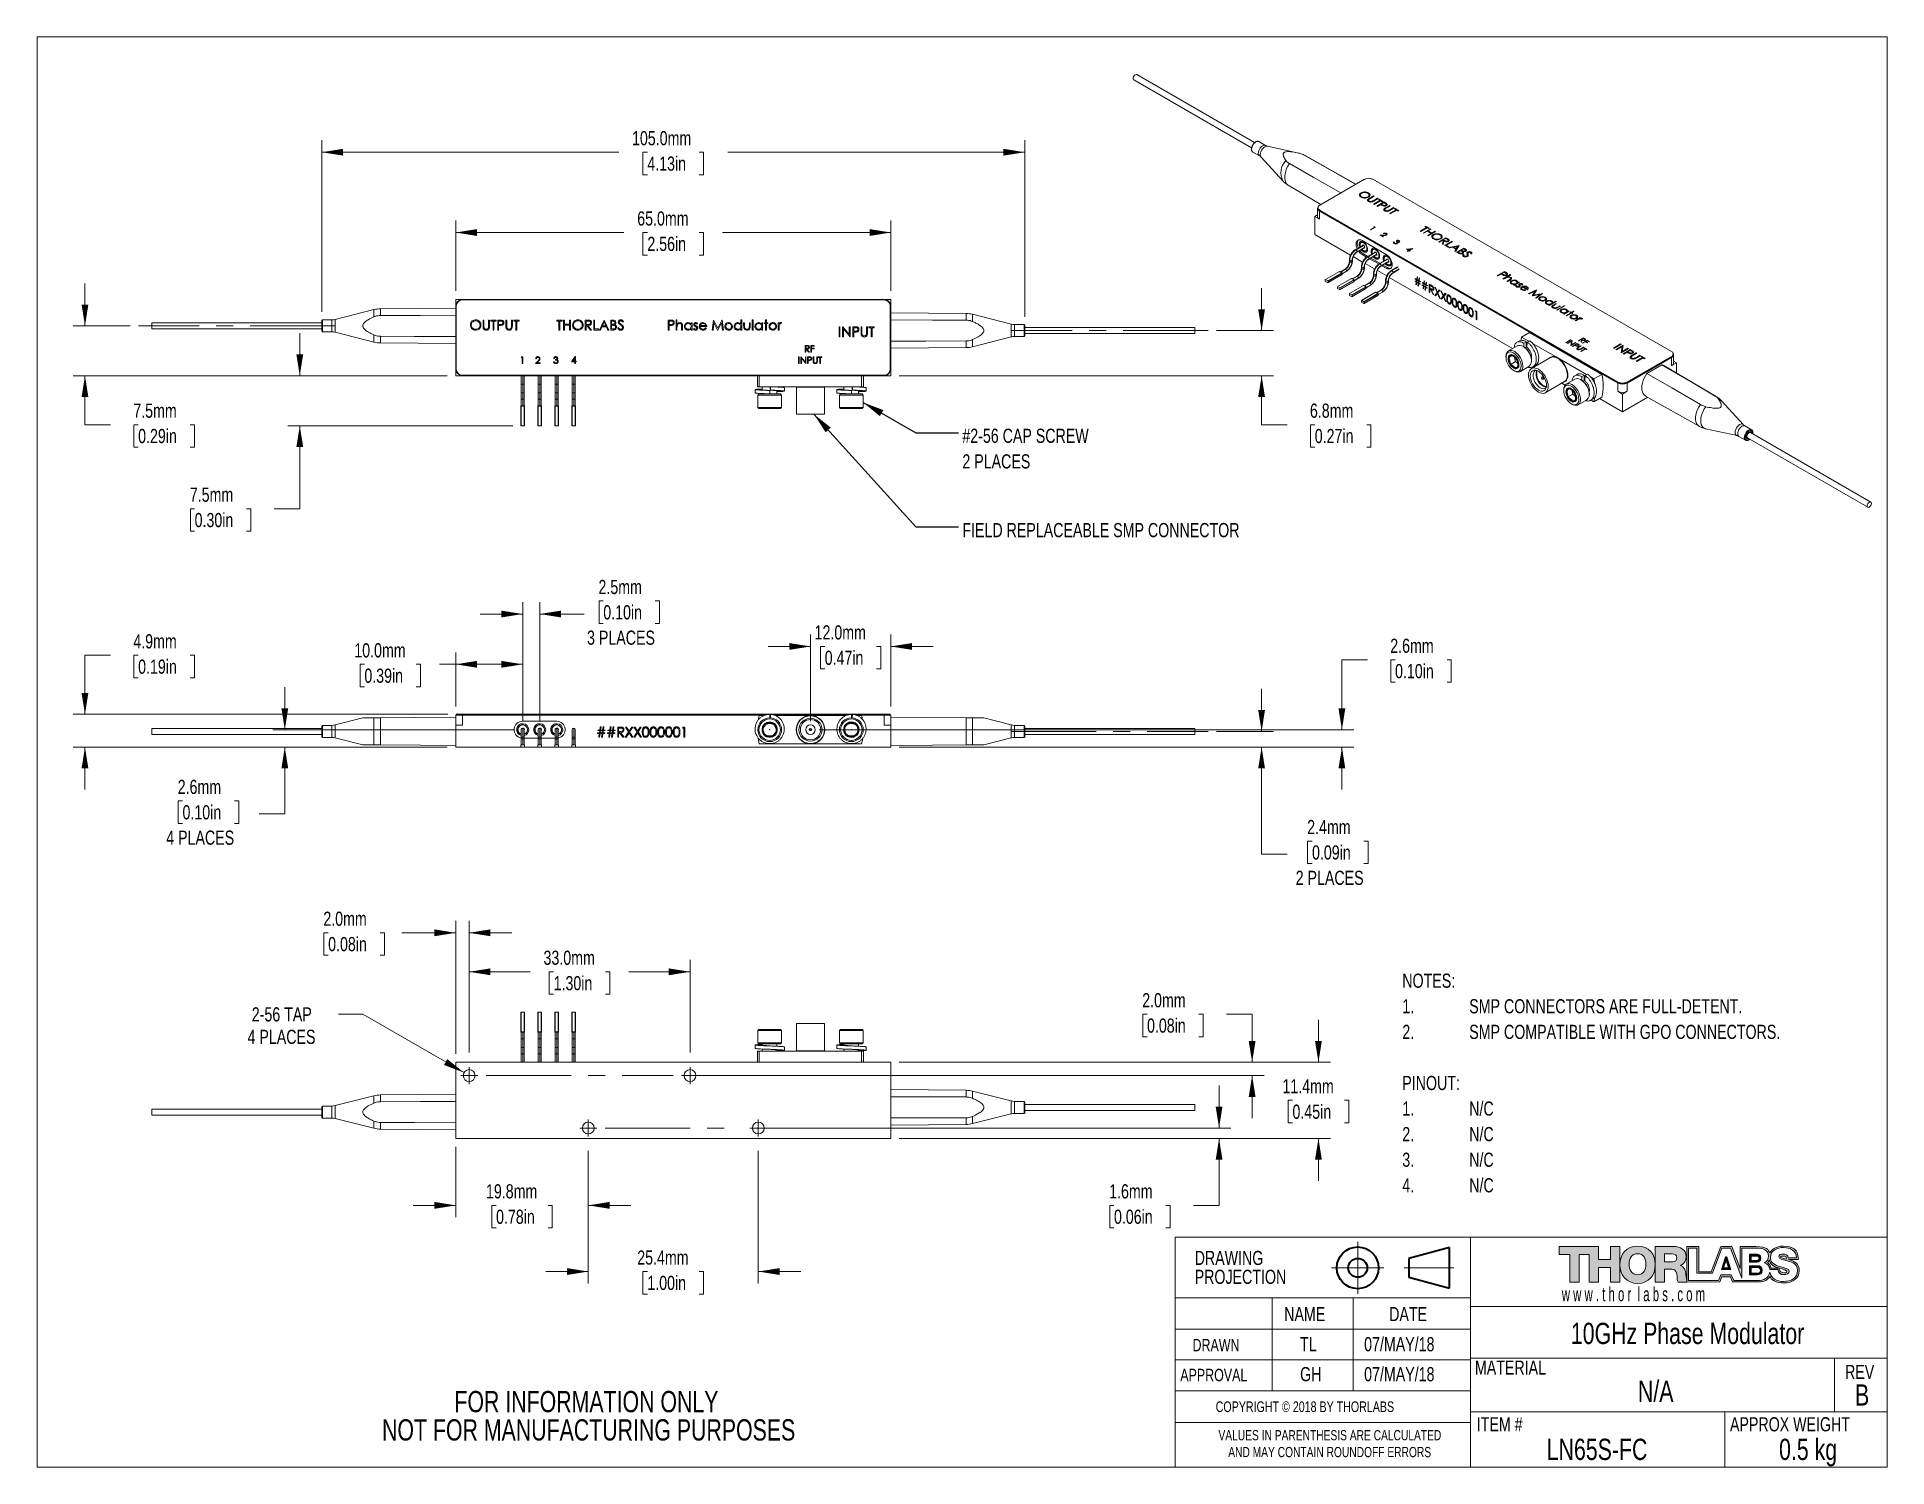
# Model space of a CAD drawing. Header units: millimetres. Extents: x 2 to 278, y 1 to 215.
import ezdxf

# ---------------------------------------------------------------- set-up
doc = ezdxf.new("R2010")
doc.units = ezdxf.units.MM
doc.header["$PDSIZE"] = -1
doc.linetypes.add('CENTERX2', pattern=[20.32, 12.7, -2.54, 2.54, -2.54])
doc.styles.add('SLDTEXTSTYLE0', font='TXT', dxfattribs={"width": 0.75})
doc.styles.add('SLDTEXTSTYLE1', font='TXT', dxfattribs={"width": 0.6})
doc.dimstyles.new('SLDDIMSTYLE0', dxfattribs={"dimtxt": 2.116667, "dimasz": 3.175, "dimexe": 0, "dimexo": 0.0625, "dimgap": 0.529167, "dimtad": 0, "dimtih": 1, "dimtoh": 1, "dimdec": 1, "dimrnd": 1e-09, "dimzin": 4, "dimdsep": 46, "dimtxsty": 'SLDTEXTSTYLE0', "dimsah": 1, "dimcen": 0.09, "dimadec": 0, "dimazin": 1, "dimtfac": 1, "dimtdec": 1, "dimtofl": 0, "dimtmove": 0, "dimatfit": 3, "dimfxl": 1, "dimfrac": 2, "dimtolj": 1, "dimtzin": 12, "dimarcsym": 0})
doc.dimstyles.new('SLDDIMSTYLE1', dxfattribs={"dimtxt": 2.116667, "dimasz": 3.175, "dimexe": 0, "dimexo": 0.0625, "dimgap": 0.529167, "dimtad": 0, "dimtih": 1, "dimtoh": 1, "dimdec": 1, "dimrnd": 1e-09, "dimzin": 12, "dimdsep": 46, "dimtxsty": 'SLDTEXTSTYLE0', "dimsah": 1, "dimcen": 0.09, "dimadec": 0, "dimazin": 3, "dimtfac": 1, "dimtdec": 1, "dimtmove": 0, "dimatfit": 0, "dimfxl": 1, "dimfrac": 2, "dimtolj": 1, "dimtzin": 12, "dimarcsym": 0})
doc.dimstyles.new('SLDDIMSTYLE2', dxfattribs={"dimtxt": 0.18, "dimasz": 3.175, "dimexe": 0, "dimexo": 0.0625, "dimgap": 0, "dimtad": 0, "dimtih": 1, "dimtoh": 1, "dimdec": 0, "dimrnd": 1e-09, "dimzin": 0, "dimdsep": 46, "dimtxsty": 'Standard', "dimsah": 1, "dimcen": 0.09, "dimadec": 0, "dimazin": 0, "dimtfac": 3.175, "dimtdec": 0, "dimtofl": 0, "dimtmove": 0, "dimatfit": 3, "dimfxl": 1, "dimfrac": 2, "dimtolj": 1, "dimtzin": 0, "dimarcsym": 0})
doc.dimstyles.new('SLDDIMSTYLE3', dxfattribs={"dimtxt": 2.116667, "dimasz": 3.175, "dimexe": 0, "dimexo": 0.0625, "dimgap": 0.529167, "dimtad": 0, "dimtih": 1, "dimtoh": 1, "dimdec": 1, "dimrnd": 1e-09, "dimzin": 4, "dimdsep": 46, "dimtxsty": 'SLDTEXTSTYLE0', "dimsah": 1, "dimcen": 0.09, "dimadec": 0, "dimazin": 1, "dimtfac": 1, "dimtdec": 1, "dimtmove": 0, "dimatfit": 0, "dimfxl": 1, "dimfrac": 2, "dimtolj": 1, "dimtzin": 12, "dimarcsym": 0})

msp = doc.modelspace()

# ---------------------------------------------------------------- texts
at = {"color": 7, "linetype": 'Continuous', "lineweight": 0}
for s, insert, char_height, attachment_point, style in [('FIELD REPLACEABLE SMP CONNECTOR', (139.84, 142), 2.1167, 1, 'SLDTEXTSTYLE0'), ('w w w . t h o r  l a b s . c o m', (229.4, 27.8), 2.1167, 1, 'SLDTEXTSTYLE1'), ('NAME', (187.93, 24.82), 2.117, 1, 'SLDTEXTSTYLE0'), ('DATE', (203.61, 24.82), 2.117, 1, 'SLDTEXTSTYLE0'), ('10GHz Phase Modulator', (248.19, 22.46), 3.175, 2, 'SLDTEXTSTYLE0'), ('DRAWN', (174.23, 20.05), 1.852, 1, 'SLDTEXTSTYLE0'), ('TL', (190.3, 20.32), 2.117, 1, 'SLDTEXTSTYLE0'), ('07/MAY/18', (199.87, 20.32), 2.117, 1, 'SLDTEXTSTYLE0'), ('MATERIAL', (216.42, 16.82), 2.117, 1, 'SLDTEXTSTYLE0'), ('APPROVAL', (172.4, 15.58), 1.852, 1, 'SLDTEXTSTYLE0'), ('GH', (190.3, 15.84), 2.117, 1, 'SLDTEXTSTYLE0'), ('07/MAY/18', (199.87, 15.84), 2.117, 1, 'SLDTEXTSTYLE0'), ('N/A', (243.43, 13.82), 3.175, 2, 'SLDTEXTSTYLE0'), ('REV', (271.72, 16.17), 2.117, 1, 'SLDTEXTSTYLE0'), ('B', (274.28, 13.26), 3.17, 2, 'SLDTEXTSTYLE0'), ('COPYRIGHT © 2018 BY THORLABS', (177.69, 10.71), 1.5875, 1, 'SLDTEXTSTYLE0'), ('ITEM #', (216.7, 8.35), 2.117, 1, 'SLDTEXTSTYLE0'), ('APPROX WEIGHT', (254.53, 8.35), 2.1167, 1, 'SLDTEXTSTYLE0'), ('LN65S-FC', (234.67, 5.13), 3.175, 2, 'SLDTEXTSTYLE0'), ('0.5 kg', (266.2, 5.13), 3.175, 2, 'SLDTEXTSTYLE0')]:
    msp.add_mtext(s, dxfattribs=dict(at, insert=insert, char_height=char_height, attachment_point=attachment_point, style=style))

# ---------------------------------------------------------------- blocks, each defined once
blk = doc.blocks.new('Third Angle Projection Block')
at = {"color": 7, "linetype": 'CENTERX2', "lineweight": 18}
for p, q in [((101.48, 23.81), (101.48, 14.07)), ((96.6, 18.94), (106.35, 18.94)), ((110.14, 18.94), (119.45, 18.94))]:
    blk.add_line(p, q, dxfattribs=at)
at = {"color": 7, "linetype": 'Continuous', "lineweight": 35}
for p, q in [((118.62, 22.75), (111, 20.71)), ((118.62, 15.13), (118.62, 22.75)), ((111, 20.71), (111, 17.17)), ((111, 17.17), (118.62, 15.13))]:
    blk.add_line(p, q, dxfattribs=at)
for radius in [3.9, 1.77]:
    blk.add_circle((101.48, 18.94), radius, dxfattribs=at)
at = {"color": 7, "linetype": 'Continuous', "lineweight": 0}
blk.add_point((101.48, 18.94), dxfattribs=at)
blk = doc.blocks.new('THORLABS LOGO1')
at = {"linetype": 'Continuous'}
blk.add_hatch(color=7, dxfattribs=at).paths.add_polyline_path([(53.6, 28.7), (48, 28.7), (48, 45.3), (42.2, 45.3), (42.2, 28.7), (36.6, 28.7), (36.6, 45.3), (30.2, 45.3), (30.2, 50), (53.6, 50), (53.6, 42.3), (60.9, 42.3), (60.9, 50), (66.5, 50), (66.5, 28.7), (60.9, 28.7), (60.9, 37.5), (53.6, 37.5)], flags=0)
h = blk.add_hatch(color=7, dxfattribs=at)
edge = h.paths.add_edge_path(flags=0)
edge.add_spline(control_points=[(77, 50.2), (83.8, 50.2), (87.6, 45.3), (87.6, 39.1), (87.6, 32.9), (83.8, 28), (77.1, 27.9)], knot_values=[0, 0, 0, 0, 1, 1, 1, 2, 2, 2, 2], weights=[1, 1, 1, 1, 1, 1, 1], degree=3, periodic=0)
edge.add_spline(control_points=[(77.1, 27.9), (70.3, 28), (66.5, 32.9), (66.5, 39.1), (66.5, 39.1), (66.5, 39.1), (66.5, 39.1)], knot_values=[2, 2, 2, 2, 3, 3, 3, 3.002118, 3.002118, 3.002118, 3.002118], weights=[1, 1, 1, 1, 1, 1, 1], degree=3, periodic=0)
edge.add_spline(control_points=[(66.5, 39.1), (66.5, 45.3), (70.3, 50.2), (77, 50.2)], knot_values=[3.002118, 3.002118, 3.002118, 3.002118, 4, 4, 4, 4], weights=[1, 1, 1, 1], degree=3, periodic=0)
edge = h.paths.add_edge_path(flags=0)
edge.add_spline(control_points=[(77, 45.7), (73.4, 45.7), (72, 42.6), (72, 39.4)], knot_values=[2, 2, 2, 2, 3, 3, 3, 3], weights=[1, 1, 1, 1], degree=3, periodic=0)
edge.add_spline(control_points=[(72, 39.4), (72, 36.2), (73.4, 33.1), (77, 33.1)], knot_values=[3, 3, 3, 3, 4, 4, 4, 4], weights=[1, 1, 1, 1], degree=3, periodic=0)
edge.add_spline(control_points=[(77, 33.1), (80.6, 33.1), (82, 36.2), (82, 39.4)], knot_values=[0, 0, 0, 0, 1, 1, 1, 1], weights=[1, 1, 1, 1], degree=3, periodic=0)
edge.add_spline(control_points=[(82, 39.4), (82, 42.6), (80.6, 45.7), (77, 45.7)], knot_values=[1, 1, 1, 1, 2, 2, 2, 2], weights=[1, 1, 1, 1], degree=3, periodic=0)
h = blk.add_hatch(color=7, dxfattribs=at)
edge = h.paths.add_edge_path(flags=0)
edge.add_line((106.4, 29.7), (106.4, 28.7))
edge.add_line((106.4, 28.7), (101.2, 28.7))
edge.add_spline(control_points=[(101.2, 28.7), (100.7, 29.4), (100.6, 31.5), (100.6, 32.1)], knot_values=[7, 7, 7, 7, 8, 8, 8, 8], weights=[1, 1, 1, 1], degree=3, periodic=0)
edge.add_spline(control_points=[(100.6, 32.1), (100.4, 34.3), (100.1, 36.5), (97.4, 36.5)], knot_values=[8, 8, 8, 8, 9, 9, 9, 9], weights=[1, 1, 1, 1], degree=3, periodic=0)
edge.add_line((97.4, 36.5), (93.2, 36.5))
edge.add_line((93.2, 36.5), (93.2, 28.7))
edge.add_line((93.2, 28.7), (87.6, 28.7))
edge.add_line((87.6, 28.7), (87.6, 50))
edge.add_line((87.6, 50), (98.6, 50))
edge.add_spline(control_points=[(98.6, 50), (102.3, 50), (106.1, 48.3), (106.1, 44)], knot_values=[1, 1, 1, 1, 2, 2, 2, 2], weights=[1, 1, 1, 1], degree=3, periodic=0)
edge.add_spline(control_points=[(106.1, 44), (106.1, 41.7), (104.9, 39.6), (102.7, 38.7)], knot_values=[2, 2, 2, 2, 3, 3, 3, 3], weights=[1, 1, 1, 1], degree=3, periodic=0)
edge.add_line((102.7, 38.7), (102.7, 38.6))
edge.add_spline(control_points=[(102.7, 38.6), (105, 38.1), (105.6, 35.5), (105.8, 33.5)], knot_values=[4, 4, 4, 4, 5, 5, 5, 5], weights=[1, 1, 1, 1], degree=3, periodic=0)
edge.add_spline(control_points=[(105.8, 33.5), (105.9, 32.9), (106, 31), (106.4, 29.7)], knot_values=[5, 5, 5, 5, 5.740443, 5.740443, 5.740443, 5.740443], weights=[1, 1, 1, 1], degree=3, periodic=0)
edge = h.paths.add_edge_path(flags=0)
edge.add_line((97.7, 45.6), (93.2, 45.6))
edge.add_line((93.2, 45.6), (93.2, 40.8))
edge.add_line((93.2, 40.8), (97.9, 40.8))
edge.add_spline(control_points=[(97.9, 40.8), (99.6, 40.8), (100.5, 41.7), (100.5, 43.3)], knot_values=[1, 1, 1, 1, 2, 2, 2, 2], weights=[1, 1, 1, 1], degree=3, periodic=0)
edge.add_spline(control_points=[(100.5, 43.3), (100.5, 44.9), (99.2, 45.6), (97.7, 45.6)], knot_values=[2, 2, 2, 2, 3, 3, 3, 3], weights=[1, 1, 1, 1], degree=3, periodic=0)
h = blk.add_hatch(color=7, dxfattribs=at)
edge = h.paths.add_edge_path(flags=0)
edge.add_spline(control_points=[(149.7, 28.8), (152.5, 28.8), (155.2, 30.2), (156, 32.1)], knot_values=[19, 19, 19, 19, 20, 20, 20, 20], weights=[1, 1, 1, 1], degree=3, periodic=0)
edge.add_spline(control_points=[(156, 32.1), (156.7, 30.2), (159.4, 28.2), (164.6, 28.2)], knot_values=[20, 20, 20, 20, 21, 21, 21, 21], weights=[1, 1, 1, 1], degree=3, periodic=0)
edge.add_spline(control_points=[(164.6, 28.2), (169.8, 28.2), (173.6, 31.3), (173.6, 35.4)], knot_values=[21, 21, 21, 21, 22, 22, 22, 22], weights=[1, 1, 1, 1], degree=3, periodic=0)
edge.add_spline(control_points=[(173.6, 35.4), (173.6, 39.7), (171.2, 41.2), (167.3, 42.2)], knot_values=[22, 22, 22, 22, 23, 23, 23, 23], weights=[1, 1, 1, 1], degree=3, periodic=0)
edge.add_spline(control_points=[(167.3, 42.2), (167.3, 42.2), (167.2, 42.2), (167.2, 42.2)], knot_values=[0, 0, 0, 0, 1, 1, 1, 1], weights=[1, 1, 1, 1], degree=3, periodic=0)
edge.add_line((167.2, 42.2), (173.1, 42.2))
edge.add_spline(control_points=[(173.1, 42.2), (173.1, 45.3), (172.5, 50.3), (164.2, 50.3)], knot_values=[2, 2, 2, 2, 3, 3, 3, 3], weights=[1, 1, 1, 1], degree=3, periodic=0)
edge.add_spline(control_points=[(164.2, 50.3), (159.4, 50.3), (157, 47.9), (156, 46.2)], knot_values=[3, 3, 3, 3, 4, 4, 4, 4], weights=[1, 1, 1, 1], degree=3, periodic=0)
edge.add_spline(control_points=[(156, 46.2), (155.1, 47.9), (154.6, 50), (147.7, 50)], knot_values=[4, 4, 4, 4, 5, 5, 5, 5], weights=[1, 1, 1, 1], degree=3, periodic=0)
edge.add_line((147.7, 50), (138.3, 50))
edge.add_line((138.3, 50), (138.3, 36.8))
edge.add_line((138.3, 36.8), (133.4, 50))
edge.add_line((133.4, 50), (126.8, 50))
edge.add_line((126.8, 50), (121, 34.8))
edge.add_line((121, 34.8), (113.7, 34.8))
edge.add_line((113.7, 34.8), (113.6, 50))
edge.add_line((113.6, 50), (106.4, 50))
edge.add_line((106.4, 50), (106.4, 28.7))
edge.add_line((106.4, 28.7), (126.1, 28.8))
edge.add_line((126.1, 28.8), (127.3, 31.9))
edge.add_line((127.3, 31.9), (132.5, 31.9))
edge.add_line((132.5, 31.9), (133.7, 28.8))
edge.add_line((133.7, 28.8), (149.7, 28.8))
edge = h.paths.add_edge_path(flags=0)
edge.add_spline(control_points=[(164.2, 44.2), (165.4, 44.2), (165.8, 44), (165.9, 43.3)], knot_values=[2, 2, 2, 2, 3, 3, 3, 3], weights=[1, 1, 1, 1], degree=3, periodic=0)
edge.add_spline(control_points=[(165.9, 43.3), (165.9, 43), (165.9, 42.8), (165.9, 42.5)], knot_values=[3, 3, 3, 3, 4, 4, 4, 4], weights=[1, 1, 1, 1], degree=3, periodic=0)
edge.add_spline(control_points=[(165.9, 42.5), (163.2, 43.1), (162.5, 43.3), (162.5, 43.8)], knot_values=[0, 0, 0, 0, 1, 1, 1, 1], weights=[1, 1, 1, 1], degree=3, periodic=0)
edge.add_spline(control_points=[(162.5, 43.8), (162.5, 44.1), (163.7, 44.3), (164.2, 44.2)], knot_values=[1, 1, 1, 1, 2, 2, 2, 2], weights=[1, 1, 1, 1], degree=3, periodic=0)
edge = h.paths.add_edge_path(flags=0)
edge.add_spline(control_points=[(166.3, 35.1), (166.1, 34.2), (165.4, 33.9), (163.6, 34.4)], knot_values=[4, 4, 4, 4, 5, 5, 5, 5], weights=[1, 1, 1, 1], degree=3, periodic=0)
edge.add_spline(control_points=[(163.6, 34.4), (161.7, 34.9), (161.7, 35.9), (161.7, 37.1)], knot_values=[5, 5, 5, 5, 6, 6, 6, 6], weights=[1, 1, 1, 1], degree=3, periodic=0)
edge.add_spline(control_points=[(161.7, 37.1), (164.1, 36.4), (166.4, 35.6), (166.3, 35.1)], knot_values=[3, 3, 3, 3, 4, 4, 4, 4], weights=[1, 1, 1, 1], degree=3, periodic=0)
edge = h.paths.add_edge_path(flags=0)
edge.add_spline(control_points=[(148.3, 49), (151.6, 49), (155.3, 48.2), (155.3, 44.2)], knot_values=[16, 16, 16, 16, 17, 17, 17, 17], weights=[1, 1, 1, 1], degree=3, periodic=0)
edge.add_spline(control_points=[(155.3, 44.2), (155.3, 42.4), (154.3, 41.1), (152.8, 40.3)], knot_values=[17, 17, 17, 17, 18, 18, 18, 18], weights=[1, 1, 1, 1], degree=3, periodic=0)
edge.add_spline(control_points=[(152.8, 40.3), (154.7, 39.7), (155.9, 38.2), (156.1, 36.2)], knot_values=[18, 18, 18, 18, 19, 19, 19, 19], weights=[1, 1, 1, 1], degree=3, periodic=0)
edge.add_line((156.1, 36.2), (160.9, 36.2))
edge.add_spline(control_points=[(160.9, 36.2), (161, 34), (162.4, 33.2), (164.5, 33.2)], knot_values=[20, 20, 20, 20, 21, 21, 21, 21], weights=[1, 1, 1, 1], degree=3, periodic=0)
edge.add_spline(control_points=[(164.5, 33.2), (166, 33.2), (167.6, 33.8), (167.6, 35.2)], knot_values=[21, 21, 21, 21, 22, 22, 22, 22], weights=[1, 1, 1, 1], degree=3, periodic=0)
edge.add_spline(control_points=[(167.6, 35.2), (167.6, 36.9), (164.8, 37.2), (162, 38)], knot_values=[22, 22, 22, 22, 23, 23, 23, 23], weights=[1, 1, 1, 1], degree=3, periodic=0)
edge.add_spline(control_points=[(162, 38), (159.3, 38.8), (156.4, 40), (156.4, 43.6)], knot_values=[23, 23, 23, 23, 24, 24, 24, 24], weights=[1, 1, 1, 1], degree=3, periodic=0)
edge.add_spline(control_points=[(156.4, 43.6), (156.4, 47.8), (160.6, 49.4), (164.3, 49.4)], knot_values=[24, 24, 24, 24, 25, 25, 25, 25], weights=[1, 1, 1, 1], degree=3, periodic=0)
edge.add_spline(control_points=[(164.3, 49.4), (168.1, 49.4), (172, 47.5), (172, 43.2)], knot_values=[25, 25, 25, 25, 26, 26, 26, 26], weights=[1, 1, 1, 1], degree=3, periodic=0)
edge.add_line((172, 43.2), (167, 43.2))
edge.add_spline(control_points=[(167, 43.2), (167, 45), (165.4, 45.5), (163.9, 45.5)], knot_values=[27, 27, 27, 27, 28, 28, 28, 28], weights=[1, 1, 1, 1], degree=3, periodic=0)
edge.add_spline(control_points=[(163.9, 45.5), (162.8, 45.5), (161.4, 45.1), (161.4, 43.9)], knot_values=[28, 28, 28, 28, 29, 29, 29, 29], weights=[1, 1, 1, 1], degree=3, periodic=0)
edge.add_spline(control_points=[(161.4, 43.9), (161.4, 42.4), (164.2, 42.1), (167, 41.3)], knot_values=[29, 29, 29, 29, 30, 30, 30, 30], weights=[1, 1, 1, 1], degree=3, periodic=0)
edge.add_spline(control_points=[(167, 41.3), (169.8, 40.6), (172.6, 39.3), (172.6, 35.8)], knot_values=[30, 30, 30, 30, 31, 31, 31, 31], weights=[1, 1, 1, 1], degree=3, periodic=0)
edge.add_spline(control_points=[(172.6, 35.8), (172.6, 30.9), (168.5, 29.1), (164.2, 29.1)], knot_values=[31, 31, 31, 31, 32, 32, 32, 32], weights=[1, 1, 1, 1], degree=3, periodic=0)
edge.add_spline(control_points=[(164.2, 29.1), (160.3, 29.1), (156.8, 30.9), (156, 34.7)], knot_values=[0, 0, 0, 0, 1, 1, 1, 1], weights=[1, 1, 1, 1], degree=3, periodic=0)
edge.add_spline(control_points=[(156, 34.7), (155.5, 31), (152.3, 29.7), (148.6, 29.7)], knot_values=[1, 1, 1, 1, 2, 2, 2, 2], weights=[1, 1, 1, 1], degree=3, periodic=0)
edge.add_line((148.6, 29.7), (134.5, 29.7))
edge.add_line((134.5, 29.7), (133, 33))
edge.add_line((133, 33), (126.8, 33))
edge.add_line((126.8, 33), (125.3, 29.7))
edge.add_line((125.3, 29.7), (107.5, 29.7))
edge.add_line((107.5, 29.7), (107.5, 49))
edge.add_line((107.5, 49), (112.5, 49))
edge.add_line((112.5, 49), (112.5, 34.1))
edge.add_line((112.5, 34.1), (121.8, 34.1))
edge.add_line((121.8, 34.1), (127.4, 49))
edge.add_line((127.4, 49), (132.5, 49))
edge.add_line((132.5, 49), (139.3, 31))
edge.add_line((139.3, 31), (139.3, 49))
edge.add_line((139.3, 49), (148.3, 49))
edge = h.paths.add_edge_path(flags=0)
edge.add_spline(control_points=[(156.7, 37.1), (156.7, 38.6), (155.5, 39.8), (154.7, 40.4)], knot_values=[8, 8, 8, 8, 9, 9, 9, 9], weights=[1, 1, 1, 1], degree=3, periodic=0)
edge.add_spline(control_points=[(154.7, 40.4), (155.1, 40.8), (155.6, 41.3), (155.8, 42.1)], knot_values=[9, 9, 9, 9, 10, 10, 10, 10], weights=[1, 1, 1, 1], degree=3, periodic=0)
edge.add_spline(control_points=[(155.8, 42.1), (155.8, 39.8), (158, 38.1), (160.6, 37.4)], knot_values=[10, 10, 10, 10, 11, 11, 11, 11], weights=[1, 1, 1, 1], degree=3, periodic=0)
edge.add_spline(control_points=[(160.6, 37.4), (160.9, 37.3), (161.3, 37.2), (161.6, 37.1)], knot_values=[0, 0, 0, 0, 1, 1, 1, 1], weights=[1, 1, 1, 1], degree=3, periodic=0)
edge.add_line((161.6, 37.1), (156.7, 37.1))
h = blk.add_hatch(color=7, dxfattribs=at)
edge = h.paths.add_edge_path(flags=0)
edge.add_spline(control_points=[(150.7, 43), (150.7, 41.3), (149.4, 40.7), (148.4, 40.7)], knot_values=[2, 2, 2, 2, 3, 3, 3, 3], weights=[1, 1, 1, 1], degree=3, periodic=0)
edge.add_line((148.4, 40.7), (143.9, 40.7))
edge.add_line((143.9, 40.7), (143.9, 45.4))
edge.add_line((143.9, 45.4), (148.4, 45.4))
edge.add_spline(control_points=[(148.4, 45.4), (149.6, 45.4), (150.7, 44.8), (150.7, 43)], knot_values=[1, 1, 1, 1, 2, 2, 2, 2], weights=[1, 1, 1, 1], degree=3, periodic=0)
edge = h.paths.add_edge_path(flags=0)
edge.add_line((144.9, 44.3), (144.9, 41.6))
edge.add_line((144.9, 41.6), (148, 41.6))
edge.add_spline(control_points=[(148, 41.6), (148.7, 41.6), (149.6, 42), (149.6, 43)], knot_values=[2, 2, 2, 2, 3, 3, 3, 3], weights=[1, 1, 1, 1], degree=3, periodic=0)
edge.add_spline(control_points=[(149.6, 43), (149.6, 44), (148.8, 44.3), (148, 44.3)], knot_values=[3, 3, 3, 3, 4, 4, 4, 4], weights=[1, 1, 1, 1], degree=3, periodic=0)
edge.add_line((148, 44.3), (144.9, 44.3))
h = blk.add_hatch(color=7, dxfattribs=at)
h.paths.add_polyline_path([(130.4, 43.9), (132.8, 36.2), (127.1, 36.2), (129.6, 43.9)], flags=0)
h.paths.add_polyline_path([(128.4, 37.2), (131.4, 37.2), (129.9, 41.9)], flags=0)
h = blk.add_hatch(color=7, dxfattribs=at)
edge = h.paths.add_edge_path(flags=0)
edge.add_spline(control_points=[(151.5, 35.7), (151.5, 33.7), (150, 33.1), (148.9, 33.1)], knot_values=[2, 2, 2, 2, 3, 3, 3, 3], weights=[1, 1, 1, 1], degree=3, periodic=0)
edge.add_line((148.9, 33.1), (143.9, 33.1))
edge.add_line((143.9, 33.1), (143.9, 38.5))
edge.add_line((143.9, 38.5), (148.9, 38.5))
edge.add_spline(control_points=[(148.9, 38.5), (150.2, 38.5), (151.5, 37.8), (151.5, 35.7)], knot_values=[1, 1, 1, 1, 2, 2, 2, 2], weights=[1, 1, 1, 1], degree=3, periodic=0)
edge = h.paths.add_edge_path(flags=0)
edge.add_line((144.8, 34), (148.6, 34))
edge.add_spline(control_points=[(148.6, 34), (149.4, 34), (150.5, 34.4), (150.5, 35.7)], knot_values=[2, 2, 2, 2, 3, 3, 3, 3], weights=[1, 1, 1, 1], degree=3, periodic=0)
edge.add_spline(control_points=[(150.5, 35.7), (150.5, 37), (149.6, 37.5), (148.6, 37.5)], knot_values=[3, 3, 3, 3, 4, 4, 4, 4], weights=[1, 1, 1, 1], degree=3, periodic=0)
edge.add_line((148.6, 37.5), (144.8, 37.5))
edge.add_line((144.8, 37.5), (144.8, 34))
at = {"color": 7, "linetype": 'Continuous', "lineweight": 18}
for p, q in [((30.2, 45.3), (30.2, 50)), ((30.2, 50), (53.6, 50)), ((36.6, 45.3), (30.2, 45.3)), ((36.6, 28.7), (36.6, 45.3)), ((48, 45.3), (42.2, 45.3)), ((42.2, 45.3), (42.2, 28.7)), ((48, 28.7), (48, 45.3)), ((53.6, 50), (53.6, 42.3)), ((60.9, 42.3), (60.9, 50)), ((60.9, 50), (66.5, 50)), ((66.5, 50), (66.5, 28.7)), ((87.6, 50), (98.6, 50)), ((87.6, 28.7), (87.6, 50)), ((97.7, 45.6), (93.2, 45.6)), ((93.2, 45.6), (93.2, 40.8)), ((113.6, 50), (106.4, 50)), ((106.4, 50), (106.4, 28.7)), ((107.5, 29.7), (107.5, 49)), ((107.5, 49), (112.5, 49)), ((112.5, 49), (112.5, 34.1)), ((113.7, 34.8), (113.6, 50)), ((126.8, 50), (121, 34.8)), ((121.8, 34.1), (127.4, 49)), ((133.4, 50), (126.8, 50)), ((127.4, 49), (132.5, 49)), ((132.5, 49), (139.3, 31)), ((138.3, 36.8), (133.4, 50)), ((147.7, 50), (138.3, 50)), ((138.3, 50), (138.3, 36.8)), ((139.3, 31), (139.3, 49)), ((139.3, 49), (148.3, 49)), ((143.9, 45.4), (148.4, 45.4)), ((143.9, 40.7), (143.9, 45.4)), ((144.9, 44.3), (144.9, 41.6)), ((148, 44.3), (144.9, 44.3)), ((53.6, 42.3), (60.9, 42.3)), ((60.9, 37.5), (53.6, 37.5)), ((53.6, 37.5), (53.6, 28.7)), ((60.9, 28.7), (60.9, 37.5)), ((93.2, 40.8), (97.9, 40.8)), ((97.4, 36.5), (93.2, 36.5)), ((93.2, 36.5), (93.2, 28.7)), ((102.7, 38.7), (102.7, 38.6)), ((112.5, 34.1), (121.8, 34.1)), ((121, 34.8), (113.7, 34.8)), ((127.1, 36.2), (129.6, 43.9)), ((132.8, 36.2), (127.1, 36.2)), ((129.9, 41.9), (128.4, 37.2)), ((128.4, 37.2), (131.4, 37.2)), ((129.6, 43.9), (130.4, 43.9)), ((131.4, 37.2), (129.9, 41.9)), ((130.4, 43.9), (132.8, 36.2)), ((148.4, 40.7), (143.9, 40.7)), ((143.9, 38.5), (148.9, 38.5)), ((143.9, 33.1), (143.9, 38.5)), ((144.8, 37.5), (144.8, 34)), ((148.6, 37.5), (144.8, 37.5)), ((144.8, 34), (148.6, 34)), ((144.9, 41.6), (148, 41.6)), ((156.1, 36.2), (160.9, 36.2)), ((161.6, 37.1), (156.7, 37.1)), ((172, 43.2), (167, 43.2)), ((167.2, 42.2), (173.1, 42.2)), ((42.2, 28.7), (36.6, 28.7)), ((53.6, 28.7), (48, 28.7)), ((66.5, 28.7), (60.9, 28.7)), ((93.2, 28.7), (87.6, 28.7)), ((106.4, 28.7), (101.2, 28.7)), ((106.4, 29.7), (106.4, 28.7)), ((106.4, 28.7), (126.1, 28.8)), ((125.3, 29.7), (107.5, 29.7)), ((126.8, 33), (125.3, 29.7)), ((126.1, 28.8), (127.3, 31.9)), ((133, 33), (126.8, 33)), ((127.3, 31.9), (132.5, 31.9)), ((132.5, 31.9), (133.7, 28.8)), ((134.5, 29.7), (133, 33)), ((133.7, 28.8), (149.7, 28.8)), ((148.6, 29.7), (134.5, 29.7)), ((148.9, 33.1), (143.9, 33.1))]:
    blk.add_line(p, q, dxfattribs=at)
at = {"color": 8, "linetype": 'Continuous', "lineweight": 0}
for points in [[(66.5, 39.1), (66.5, 45.3), (70.3, 50.2), (77, 50.2)], [(77, 45.7), (73.4, 45.7), (72, 42.6), (72, 39.4)], [(82, 39.4), (82, 42.6), (80.6, 45.7), (77, 45.7)], [(100.5, 43.3), (100.5, 44.9), (99.2, 45.6), (97.7, 45.6)], [(98.6, 50), (102.3, 50), (106.1, 48.3), (106.1, 44)], [(156, 46.2), (155.1, 47.9), (154.6, 50), (147.7, 50)], [(149.6, 43), (149.6, 44), (148.8, 44.3), (148, 44.3)], [(148.3, 49), (151.6, 49), (155.3, 48.2), (155.3, 44.2)], [(148.4, 45.4), (149.6, 45.4), (150.7, 44.8), (150.7, 43)], [(164.2, 50.3), (159.4, 50.3), (157, 47.9), (156, 46.2)], [(156.4, 43.6), (156.4, 47.8), (160.6, 49.4), (164.3, 49.4)], [(163.9, 45.5), (162.8, 45.5), (161.4, 45.1), (161.4, 43.9)], [(162.5, 43.8), (162.5, 44.1), (163.7, 44.3), (164.2, 44.2)], [(167, 43.2), (167, 45), (165.4, 45.5), (163.9, 45.5)], [(173.1, 42.2), (173.1, 45.3), (172.5, 50.3), (164.2, 50.3)], [(164.2, 44.2), (165.4, 44.2), (165.8, 44), (165.9, 43.3)], [(164.3, 49.4), (168.1, 49.4), (172, 47.5), (172, 43.2)], [(72, 39.4), (72, 36.2), (73.4, 33.1), (77, 33.1)], [(77, 33.1), (80.6, 33.1), (82, 36.2), (82, 39.4)], [(100.6, 32.1), (100.4, 34.3), (100.1, 36.5), (97.4, 36.5)], [(97.9, 40.8), (99.6, 40.8), (100.5, 41.7), (100.5, 43.3)], [(106.1, 44), (106.1, 41.7), (104.9, 39.6), (102.7, 38.7)], [(102.7, 38.6), (105, 38.1), (105.6, 35.5), (105.8, 33.5)], [(105.8, 33.5), (105.9, 32.9), (106, 31), (106.4, 29.7)], [(148, 41.6), (148.7, 41.6), (149.6, 42), (149.6, 43)], [(150.7, 43), (150.7, 41.3), (149.4, 40.7), (148.4, 40.7)], [(150.5, 35.7), (150.5, 37), (149.6, 37.5), (148.6, 37.5)], [(148.6, 34), (149.4, 34), (150.5, 34.4), (150.5, 35.7)], [(156, 34.7), (155.5, 31), (152.3, 29.7), (148.6, 29.7)], [(148.9, 38.5), (150.2, 38.5), (151.5, 37.8), (151.5, 35.7)], [(151.5, 35.7), (151.5, 33.7), (150, 33.1), (148.9, 33.1)], [(155.3, 44.2), (155.3, 42.4), (154.3, 41.1), (152.8, 40.3)], [(152.8, 40.3), (154.7, 39.7), (155.9, 38.2), (156.1, 36.2)], [(154.7, 40.4), (155.1, 40.8), (155.6, 41.3), (155.8, 42.1)], [(156.7, 37.1), (156.7, 38.6), (155.5, 39.8), (154.7, 40.4)], [(155.8, 42.1), (155.8, 39.8), (158, 38.1), (160.6, 37.4)], [(164.2, 29.1), (160.3, 29.1), (156.8, 30.9), (156, 34.7)], [(162, 38), (159.3, 38.8), (156.4, 40), (156.4, 43.6)], [(160.6, 37.4), (160.9, 37.3), (161.3, 37.2), (161.6, 37.1)], [(160.9, 36.2), (161, 34), (162.4, 33.2), (164.5, 33.2)], [(161.4, 43.9), (161.4, 42.4), (164.2, 42.1), (167, 41.3)], [(161.7, 37.1), (164.1, 36.4), (166.4, 35.6), (166.3, 35.1)], [(163.6, 34.4), (161.7, 34.9), (161.7, 35.9), (161.7, 37.1)], [(167.6, 35.2), (167.6, 36.9), (164.8, 37.2), (162, 38)], [(165.9, 42.5), (163.2, 43.1), (162.5, 43.3), (162.5, 43.8)], [(166.3, 35.1), (166.1, 34.2), (165.4, 33.9), (163.6, 34.4)], [(172.6, 35.8), (172.6, 30.9), (168.5, 29.1), (164.2, 29.1)], [(164.5, 33.2), (166, 33.2), (167.6, 33.8), (167.6, 35.2)], [(164.6, 28.2), (169.8, 28.2), (173.6, 31.3), (173.6, 35.4)], [(165.9, 43.3), (165.9, 43), (165.9, 42.8), (165.9, 42.5)], [(167, 41.3), (169.8, 40.6), (172.6, 39.3), (172.6, 35.8)], [(167.3, 42.2), (167.3, 42.2), (167.2, 42.2), (167.2, 42.2)], [(173.6, 35.4), (173.6, 39.7), (171.2, 41.2), (167.3, 42.2)], [(101.2, 28.7), (100.7, 29.4), (100.6, 31.5), (100.6, 32.1)], [(149.7, 28.8), (152.5, 28.8), (155.2, 30.2), (156, 32.1)], [(156, 32.1), (156.7, 30.2), (159.4, 28.2), (164.6, 28.2)]]:
    blk.add_open_spline(points, degree=3, dxfattribs=at)
for points, knots in [([(77, 50.2), (83.8, 50.2), (87.6, 45.3), (87.6, 39.1), (87.6, 32.9), (83.8, 28), (77.1, 27.9)], [0, 0, 0, 0, 1, 1, 1, 2, 2, 2, 2]), ([(77.1, 27.9), (70.3, 28), (66.5, 32.9), (66.5, 39.1), (66.5, 39.1), (66.5, 39.1), (66.5, 39.1)], [2, 2, 2, 2, 3, 3, 3, 3.002118, 3.002118, 3.002118, 3.002118])]:
    blk.add_open_spline(points, degree=3, knots=knots, dxfattribs=at)
blk = doc.blocks.new('SW_NOTE_0')
at = {"color": 0, "linetype": 'Continuous', "lineweight": 0, "attachment_point": 1, "style": 'SLDTEXTSTYLE0'}
for s, insert, char_height in [('NOTES:', (0, 2.73), 2.117), ('1.', (0, -1.09), 2.117), ('SMP CONNECTORS ARE FULL-DETENT.', (10, -1.09), 2.1167), ('2.', (0, -4.92), 2.117), ('SMP COMPATIBLE WITH GPO CONNECTORS.', (10, -4.92), 2.1167), ('PINOUT:', (0, -12.56), 2.117), ('1.', (0, -16.38), 2.117), ('N/C', (10, -16.38), 2.117), ('2.', (0, -20.2), 2.117), ('N/C', (10, -20.2), 2.117), ('3.', (0, -24.03), 2.117), ('N/C', (10, -24.03), 2.117), ('4.', (0, -27.85), 2.117), ('N/C', (10, -27.85), 2.117)]:
    blk.add_mtext(s, dxfattribs=dict(at, insert=insert, char_height=char_height))
blk = doc.blocks.new('SW_NOTE_1')
at = {"color": 0, "linetype": 'Continuous', "lineweight": 0, "char_height": 1.524, "attachment_point": 2, "style": 'SLDTEXTSTYLE0'}
for s, insert in [('VALUES IN PARENTHESIS ARE CALCULATED', (19.91, 1.96)), ('AND MAY CONTAIN ROUNDOFF ERRORS', (19.88, -0.56))]:
    blk.add_mtext(s, dxfattribs=dict(at, insert=insert))
blk = doc.blocks.new('SW_NOTE_2')
at = {"color": 0, "linetype": 'Continuous', "lineweight": 0, "char_height": 2.117, "attachment_point": 1, "style": 'SLDTEXTSTYLE0'}
for s, insert in [('DRAWING', (0, 2.73)), ('PROJECTION', (0, -0.09))]:
    blk.add_mtext(s, dxfattribs=dict(at, insert=insert))
blk = doc.blocks.new('SW_NOTE_3')
at = {"color": 0, "linetype": 'Continuous', "lineweight": 0, "char_height": 3.175, "attachment_point": 2, "style": 'SLDTEXTSTYLE0'}
for s, insert in [('FOR INFORMATION ONLY', (25.05, 4.09)), ('NOT FOR MANUFACTURING PURPOSES', (25.38, -0.14))]:
    blk.add_mtext(s, dxfattribs=dict(at, insert=insert))
blk = doc.blocks.new('_D')
at = {"color": 7, "linetype": 'Continuous', "lineweight": 18}
for p, q in [((64.15, 176.69), (64.15, 187.2)), ((64.15, 185.42), (89.28, 185.42)), ((92.77, 185.42), (92.12, 185.42)), ((92.12, 185.42), (92.12, 182.05)), ((100.53, 185.42), (101.17, 185.42)), ((101.17, 185.42), (101.17, 182.05)), ((129.15, 185.42), (104.02, 185.42)), ((129.15, 176.69), (129.15, 187.2)), ((92.12, 182.05), (92.77, 182.05)), ((101.17, 182.05), (100.53, 182.05))]:
    blk.add_line(p, q, dxfattribs=at)
for points in [[(64.15, 185.42), (67.32, 184.91), (67.32, 185.93)], [(129.15, 185.42), (125.97, 185.93), (125.97, 184.91)]]:
    blk.add_solid(points, dxfattribs=at)
at = {"color": 7, "linetype": 'Continuous', "lineweight": 18, "char_height": 2.117, "attachment_point": 1, "style": 'SLDTEXTSTYLE0'}
for s, insert in [('65.0mm', (91.26, 188.58)), ('2.56in', (92.77, 184.78))]:
    blk.add_mtext(s, dxfattribs=dict(at, insert=insert))
blk = doc.blocks.new('_D_1')
at = {"color": 7, "linetype": 'Continuous', "lineweight": 18}
for p, q in [((44.15, 173.54), (44.15, 199.2)), ((149.15, 172.84), (149.15, 199.2)), ((44.15, 197.42), (88.49, 197.42)), ((92.77, 197.42), (92.12, 197.42)), ((92.12, 197.42), (92.12, 194.05)), ((100.53, 197.42), (101.17, 197.42)), ((101.17, 197.42), (101.17, 194.05)), ((149.15, 197.42), (104.8, 197.42)), ((92.12, 194.05), (92.77, 194.05)), ((101.17, 194.05), (100.53, 194.05))]:
    blk.add_line(p, q, dxfattribs=at)
for points in [[(44.15, 197.42), (47.32, 196.91), (47.32, 197.93)], [(149.15, 197.42), (145.97, 197.93), (145.97, 196.91)]]:
    blk.add_solid(points, dxfattribs=at)
at = {"color": 7, "linetype": 'Continuous', "lineweight": 18, "char_height": 2.117, "attachment_point": 1, "style": 'SLDTEXTSTYLE0'}
for s, insert in [('105.0mm', (90.48, 200.58)), ('4.13in', (92.77, 196.78))]:
    blk.add_mtext(s, dxfattribs=dict(at, insert=insert))
blk = doc.blocks.new('_D_2')
at = {"color": 7, "linetype": 'Continuous', "lineweight": 18}
for p, q in [((8.75, 171.47), (8.75, 177.82)), ((15.48, 171.47), (6.97, 171.47)), ((62.88, 164.02), (6.97, 164.02)), ((8.75, 156.69), (8.75, 164.02)), ((12.56, 156.69), (8.75, 156.69)), ((16.69, 156.69), (16.05, 156.69)), ((16.05, 156.69), (16.05, 153.33)), ((24.45, 156.69), (25.09, 156.69)), ((25.09, 156.69), (25.09, 153.33)), ((16.05, 153.33), (16.69, 153.33)), ((25.09, 153.33), (24.45, 153.33))]:
    blk.add_line(p, q, dxfattribs=at)
for points in [[(8.75, 171.47), (9.25, 174.64), (8.24, 174.64)], [(8.75, 164.02), (8.24, 160.84), (9.25, 160.84)]]:
    blk.add_solid(points, dxfattribs=at)
at = {"color": 7, "linetype": 'Continuous', "lineweight": 18, "char_height": 2.117, "attachment_point": 1, "style": 'SLDTEXTSTYLE0'}
for s, insert in [('7.5mm', (15.97, 159.85)), ('0.29in', (16.69, 156.06))]:
    blk.add_mtext(s, dxfattribs=dict(at, insert=insert))
blk = doc.blocks.new('_D_3')
at = {"color": 7, "linetype": 'Continuous', "lineweight": 18}
for p, q in [((184.55, 170.77), (184.55, 177.12)), ((177.82, 170.77), (186.32, 170.77)), ((130.42, 164.02), (186.32, 164.02)), ((184.55, 156.69), (184.55, 164.02)), ((188.36, 156.69), (184.55, 156.69)), ((192.49, 156.69), (191.85, 156.69)), ((191.85, 156.69), (191.85, 153.33)), ((200.25, 156.69), (200.89, 156.69)), ((200.89, 156.69), (200.89, 153.33)), ((191.85, 153.33), (192.49, 153.33)), ((200.89, 153.33), (200.25, 153.33))]:
    blk.add_line(p, q, dxfattribs=at)
for points in [[(184.55, 170.77), (185.05, 173.94), (184.04, 173.94)], [(184.55, 164.02), (184.04, 160.84), (185.05, 160.84)]]:
    blk.add_solid(points, dxfattribs=at)
at = {"color": 7, "linetype": 'Continuous', "lineweight": 18, "char_height": 2.117, "attachment_point": 1, "style": 'SLDTEXTSTYLE0'}
for s, insert in [('6.8mm', (191.77, 159.85)), ('0.27in', (192.49, 156.06))]:
    blk.add_mtext(s, dxfattribs=dict(at, insert=insert))
blk = doc.blocks.new('_D_4')
at = {"color": 7, "linetype": 'Continuous', "lineweight": 18}
for p, q in [((40.84, 164.02), (40.84, 170.37)), ((62.88, 164.02), (39.06, 164.02)), ((72.65, 156.52), (39.06, 156.52)), ((40.84, 144.14), (40.84, 156.52)), ((25.13, 144.14), (24.49, 144.14)), ((24.49, 144.14), (24.49, 140.77)), ((32.89, 144.14), (33.54, 144.14)), ((33.54, 144.14), (33.54, 140.77)), ((37.03, 144.14), (40.84, 144.14)), ((24.49, 140.77), (25.13, 140.77)), ((33.54, 140.77), (32.89, 140.77))]:
    blk.add_line(p, q, dxfattribs=at)
for points in [[(40.84, 164.02), (41.35, 167.19), (40.33, 167.19)], [(40.84, 156.52), (40.33, 153.35), (41.35, 153.35)]]:
    blk.add_solid(points, dxfattribs=at)
at = {"color": 7, "linetype": 'Continuous', "lineweight": 18, "char_height": 2.117, "attachment_point": 1, "style": 'SLDTEXTSTYLE0'}
for s, insert in [('7.5mm', (24.41, 147.29)), ('0.30in', (25.13, 143.5))]:
    blk.add_mtext(s, dxfattribs=dict(at, insert=insert))
blk = doc.blocks.new('SW_NOTE_4')
at = {"color": 0, "linetype": 'Continuous', "lineweight": 0, "attachment_point": 1, "style": 'SLDTEXTSTYLE0'}
for s, insert, char_height in [('#2-56 CAP SCREW', (0.58, 0.62), 2.1167), ('2 PLACES', (0.58, -3.21), 2.117)]:
    blk.add_mtext(s, dxfattribs=dict(at, insert=insert, char_height=char_height))
blk = doc.blocks.new('_D_5')
at = {"color": 7, "linetype": 'Continuous', "lineweight": 18}
for p, q in [((184.55, 110.86), (184.55, 117.21)), ((177.82, 110.86), (186.32, 110.86)), ((130.42, 108.51), (186.32, 108.51)), ((184.55, 92.51), (184.55, 108.51)), ((192.08, 94.46), (191.43, 94.46)), ((191.43, 94.46), (191.43, 91.09)), ((199.83, 94.46), (200.48, 94.46)), ((200.48, 94.46), (200.48, 91.09)), ((188.36, 92.51), (184.55, 92.51)), ((191.43, 91.09), (192.08, 91.09)), ((200.48, 91.09), (199.83, 91.09))]:
    blk.add_line(p, q, dxfattribs=at)
for points in [[(184.55, 110.86), (185.05, 114.03), (184.04, 114.03)], [(184.55, 108.51), (184.04, 105.33), (185.05, 105.33)]]:
    blk.add_solid(points, dxfattribs=at)
at = {"color": 7, "linetype": 'Continuous', "lineweight": 18, "char_height": 2.117, "attachment_point": 1, "style": 'SLDTEXTSTYLE0'}
for s, insert in [('2.4mm', (191.36, 97.62)), ('0.09in', (192.08, 93.82)), ('2 PLACES', (189.64, 90.03))]:
    blk.add_mtext(s, dxfattribs=dict(at, insert=insert))
blk = doc.blocks.new('_D_6')
at = {"color": 7, "linetype": 'Continuous', "lineweight": 18}
for p, q in [((12.56, 122.23), (8.75, 122.23)), ((8.75, 122.23), (8.75, 113.41)), ((16.69, 122.23), (16.05, 122.23)), ((16.05, 122.23), (16.05, 118.86)), ((24.45, 122.23), (25.09, 122.23)), ((25.09, 122.23), (25.09, 118.86)), ((16.05, 118.86), (16.69, 118.86)), ((25.09, 118.86), (24.45, 118.86)), ((62.95, 113.41), (6.97, 113.41)), ((62.88, 108.51), (6.97, 108.51)), ((8.75, 108.51), (8.75, 102.16))]:
    blk.add_line(p, q, dxfattribs=at)
for points in [[(8.75, 113.41), (9.25, 116.59), (8.24, 116.59)], [(8.75, 108.51), (8.24, 105.33), (9.25, 105.33)]]:
    blk.add_solid(points, dxfattribs=at)
at = {"color": 7, "linetype": 'Continuous', "lineweight": 18, "char_height": 2.117, "attachment_point": 1, "style": 'SLDTEXTSTYLE0'}
for s, insert in [('4.9mm', (15.97, 125.38)), ('0.19in', (16.69, 121.59))]:
    blk.add_mtext(s, dxfattribs=dict(at, insert=insert))
blk = doc.blocks.new('_D_7')
at = {"color": 7, "linetype": 'Continuous', "lineweight": 18}
for p, q in [((64.15, 114.56), (64.15, 122.66)), ((74.15, 112.38), (74.15, 122.66)), ((50.49, 120.88), (49.84, 120.88)), ((49.84, 120.88), (49.84, 117.51)), ((58.25, 120.88), (58.89, 120.88)), ((58.89, 120.88), (58.89, 117.51)), ((64.15, 120.88), (61.74, 120.88)), ((74.15, 120.88), (64.15, 120.88)), ((49.84, 117.51), (50.49, 117.51)), ((58.89, 117.51), (58.25, 117.51))]:
    blk.add_line(p, q, dxfattribs=at)
for points in [[(64.15, 120.88), (67.32, 120.37), (67.32, 121.39)], [(74.15, 120.88), (70.97, 121.39), (70.97, 120.37)]]:
    blk.add_solid(points, dxfattribs=at)
at = {"color": 7, "linetype": 'Continuous', "lineweight": 18, "char_height": 2.117, "attachment_point": 1, "style": 'SLDTEXTSTYLE0'}
for s, insert in [('10.0mm', (48.99, 124.03)), ('0.39in', (50.49, 120.24))]:
    blk.add_mtext(s, dxfattribs=dict(at, insert=insert))
blk = doc.blocks.new('_D_8')
at = {"color": 7, "linetype": 'Continuous', "lineweight": 18}
for p, q in [((74.15, 112.38), (74.15, 130.17)), ((76.69, 112.38), (76.69, 130.17)), ((86.19, 130.35), (85.55, 130.35)), ((85.55, 130.35), (85.55, 126.98)), ((93.95, 130.35), (94.59, 130.35)), ((94.59, 130.35), (94.59, 126.98)), ((74.15, 128.4), (67.8, 128.4)), ((76.69, 128.4), (83.33, 128.4)), ((85.55, 126.98), (86.19, 126.98)), ((94.59, 126.98), (93.95, 126.98))]:
    blk.add_line(p, q, dxfattribs=at)
for points in [[(74.15, 128.4), (70.97, 128.9), (70.97, 127.89)], [(76.69, 128.4), (79.86, 127.89), (79.86, 128.9)]]:
    blk.add_solid(points, dxfattribs=at)
at = {"color": 7, "linetype": 'Continuous', "lineweight": 18, "char_height": 2.117, "attachment_point": 1, "style": 'SLDTEXTSTYLE0'}
for s, insert in [('2.5mm', (85.47, 133.5)), ('0.10in', (86.19, 129.71)), ('3 PLACES', (83.76, 125.92))]:
    blk.add_mtext(s, dxfattribs=dict(at, insert=insert))
blk = doc.blocks.new('_D_9')
at = {"color": 7, "linetype": 'Continuous', "lineweight": 18}
for p, q in [((117.15, 112.38), (117.15, 125.33)), ((129.15, 114.56), (129.15, 125.33)), ((117.15, 123.55), (110.8, 123.55)), ((119.27, 123.55), (118.62, 123.55)), ((118.62, 123.55), (118.62, 120.19)), ((127.03, 123.55), (127.67, 123.55)), ((127.67, 123.55), (127.67, 120.19)), ((129.15, 123.55), (135.5, 123.55)), ((118.62, 120.19), (119.27, 120.19)), ((127.67, 120.19), (127.03, 120.19))]:
    blk.add_line(p, q, dxfattribs=at)
for points in [[(117.15, 123.55), (113.97, 124.06), (113.97, 123.04)], [(129.15, 123.55), (132.32, 123.04), (132.32, 124.06)]]:
    blk.add_solid(points, dxfattribs=at)
at = {"color": 7, "linetype": 'Continuous', "lineweight": 18, "char_height": 2.117, "attachment_point": 1, "style": 'SLDTEXTSTYLE0'}
for s, insert in [('12.0mm', (117.76, 126.71)), ('0.47in', (119.27, 122.92))]:
    blk.add_mtext(s, dxfattribs=dict(at, insert=insert))
blk = doc.blocks.new('_D_10')
at = {"color": 7, "linetype": 'Continuous', "lineweight": 18}
for p, q in [((38.6, 111.11), (38.6, 117.46)), ((72.88, 111.11), (36.83, 111.11)), ((62.88, 108.51), (36.83, 108.51)), ((38.6, 98.51), (38.6, 108.51)), ((23.32, 100.46), (22.67, 100.46)), ((22.67, 100.46), (22.67, 97.09)), ((31.07, 100.46), (31.72, 100.46)), ((31.72, 100.46), (31.72, 97.09)), ((22.67, 97.09), (23.32, 97.09)), ((31.72, 97.09), (31.07, 97.09)), ((34.79, 98.51), (38.6, 98.51))]:
    blk.add_line(p, q, dxfattribs=at)
for points in [[(38.6, 111.11), (39.11, 114.28), (38.1, 114.28)], [(38.6, 108.51), (38.1, 105.33), (39.11, 105.33)]]:
    blk.add_solid(points, dxfattribs=at)
at = {"color": 7, "linetype": 'Continuous', "lineweight": 18, "char_height": 2.117, "attachment_point": 1, "style": 'SLDTEXTSTYLE0'}
for s, insert in [('2.6mm', (22.6, 103.62)), ('0.10in', (23.32, 99.82)), ('4 PLACES', (20.89, 96.03))]:
    blk.add_mtext(s, dxfattribs=dict(at, insert=insert))
blk = doc.blocks.new('_D_11')
at = {"color": 7, "linetype": 'Continuous', "lineweight": 18}
for p, q in [((200.36, 121.55), (196.55, 121.55)), ((196.55, 121.55), (196.55, 111.11)), ((204.49, 121.55), (203.85, 121.55)), ((203.85, 121.55), (203.85, 118.19)), ((212.25, 121.55), (212.89, 121.55)), ((212.89, 121.55), (212.89, 118.19)), ((203.85, 118.19), (204.49, 118.19)), ((212.89, 118.19), (212.25, 118.19)), ((118.42, 111.11), (198.32, 111.11)), ((130.42, 108.51), (198.32, 108.51)), ((196.55, 108.51), (196.55, 102.16))]:
    blk.add_line(p, q, dxfattribs=at)
for points in [[(196.55, 111.11), (197.05, 114.28), (196.04, 114.28)], [(196.55, 108.51), (196.04, 105.33), (197.05, 105.33)]]:
    blk.add_solid(points, dxfattribs=at)
at = {"color": 7, "linetype": 'Continuous', "lineweight": 18, "char_height": 2.117, "attachment_point": 1, "style": 'SLDTEXTSTYLE0'}
for s, insert in [('2.6mm', (203.77, 124.71)), ('0.10in', (204.49, 120.92))]:
    blk.add_mtext(s, dxfattribs=dict(at, insert=insert))
blk = doc.blocks.new('_D_12')
at = {"color": 7, "linetype": 'Continuous', "lineweight": 18}
for p, q in [((45.08, 80.75), (44.43, 80.75)), ((44.43, 80.75), (44.43, 77.39)), ((52.83, 80.75), (53.48, 80.75)), ((53.48, 80.75), (53.48, 77.39)), ((64.15, 80.75), (56.11, 80.75)), ((64.15, 62.68), (64.15, 82.53)), ((66.15, 62.84), (66.15, 82.53)), ((66.15, 80.75), (72.5, 80.75)), ((44.43, 77.39), (45.08, 77.39)), ((53.48, 77.39), (52.83, 77.39))]:
    blk.add_line(p, q, dxfattribs=at)
for points in [[(64.15, 80.75), (60.97, 81.26), (60.97, 80.24)], [(66.15, 80.75), (69.32, 80.24), (69.32, 81.26)]]:
    blk.add_solid(points, dxfattribs=at)
at = {"color": 7, "linetype": 'Continuous', "lineweight": 18, "char_height": 2.117, "attachment_point": 1, "style": 'SLDTEXTSTYLE0'}
for s, insert in [('2.0mm', (44.36, 83.91)), ('0.08in', (45.08, 80.12))]:
    blk.add_mtext(s, dxfattribs=dict(at, insert=insert))
blk = doc.blocks.new('_D_13')
at = {"color": 7, "linetype": 'Continuous', "lineweight": 18}
for p, q in [((66.15, 62.84), (66.15, 76.7)), ((66.15, 74.92), (75.28, 74.92)), ((78.77, 74.92), (78.12, 74.92)), ((78.12, 74.92), (78.12, 71.56)), ((86.53, 74.92), (87.17, 74.92)), ((87.17, 74.92), (87.17, 71.56)), ((99.15, 74.92), (90.02, 74.92)), ((99.15, 62.84), (99.15, 76.7)), ((78.12, 71.56), (78.77, 71.56)), ((87.17, 71.56), (86.53, 71.56))]:
    blk.add_line(p, q, dxfattribs=at)
for points in [[(66.15, 74.92), (69.32, 74.41), (69.32, 75.43)], [(99.15, 74.92), (95.97, 75.43), (95.97, 74.41)]]:
    blk.add_solid(points, dxfattribs=at)
at = {"color": 7, "linetype": 'Continuous', "lineweight": 18, "char_height": 2.117, "attachment_point": 1, "style": 'SLDTEXTSTYLE0'}
for s, insert in [('33.0mm', (77.26, 78.08)), ('1.30in', (78.77, 74.28))]:
    blk.add_mtext(s, dxfattribs=dict(at, insert=insert))
blk = doc.blocks.new('_D_14')
at = {"color": 7, "linetype": 'Continuous', "lineweight": 18}
for p, q in [((64.15, 48.74), (64.15, 38.23)), ((83.95, 48.14), (83.95, 38.23)), ((64.15, 40.01), (57.8, 40.01)), ((70.17, 40.01), (69.52, 40.01)), ((69.52, 40.01), (69.52, 36.64)), ((77.93, 40.01), (78.57, 40.01)), ((78.57, 40.01), (78.57, 36.64)), ((83.95, 40.01), (90.3, 40.01)), ((69.52, 36.64), (70.17, 36.64)), ((78.57, 36.64), (77.93, 36.64))]:
    blk.add_line(p, q, dxfattribs=at)
for points in [[(64.15, 40.01), (60.97, 40.52), (60.97, 39.5)], [(83.95, 40.01), (87.12, 39.5), (87.12, 40.52)]]:
    blk.add_solid(points, dxfattribs=at)
at = {"color": 7, "linetype": 'Continuous', "lineweight": 18, "char_height": 2.117, "attachment_point": 1, "style": 'SLDTEXTSTYLE0'}
for s, insert in [('19.8mm', (68.66, 43.17)), ('0.78in', (70.17, 39.37))]:
    blk.add_mtext(s, dxfattribs=dict(at, insert=insert))
blk = doc.blocks.new('_D_15')
at = {"color": 7, "linetype": 'Continuous', "lineweight": 18}
for p, q in [((83.95, 48.14), (83.95, 28.34)), ((109.35, 48.14), (109.35, 28.34)), ((83.95, 30.12), (77.6, 30.12)), ((92.77, 30.12), (92.12, 30.12)), ((92.12, 30.12), (92.12, 26.75)), ((100.53, 30.12), (101.17, 30.12)), ((101.17, 30.12), (101.17, 26.75)), ((109.35, 30.12), (115.7, 30.12)), ((92.12, 26.75), (92.77, 26.75)), ((101.17, 26.75), (100.53, 26.75))]:
    blk.add_line(p, q, dxfattribs=at)
for points in [[(83.95, 30.12), (80.77, 30.63), (80.77, 29.61)], [(109.35, 30.12), (112.52, 29.61), (112.52, 30.63)]]:
    blk.add_solid(points, dxfattribs=at)
at = {"color": 7, "linetype": 'Continuous', "lineweight": 18, "char_height": 2.117, "attachment_point": 1, "style": 'SLDTEXTSTYLE0'}
for s, insert in [('25.4mm', (91.26, 33.27)), ('1.00in', (92.77, 29.48))]:
    blk.add_mtext(s, dxfattribs=dict(at, insert=insert))
blk = doc.blocks.new('_D_16')
at = {"color": 7, "linetype": 'Continuous', "lineweight": 18}
for p, q in [((178.19, 51.57), (178.19, 57.92)), ((108.46, 51.57), (179.97, 51.57)), ((130.42, 50.01), (179.97, 50.01)), ((178.19, 40.01), (178.19, 50.01)), ((162.49, 40.01), (161.85, 40.01)), ((161.85, 40.01), (161.85, 36.64)), ((170.25, 40.01), (170.89, 40.01)), ((170.89, 40.01), (170.89, 36.64)), ((174.38, 40.01), (178.19, 40.01)), ((161.85, 36.64), (162.49, 36.64)), ((170.89, 36.64), (170.25, 36.64))]:
    blk.add_line(p, q, dxfattribs=at)
for points in [[(178.19, 51.57), (178.7, 54.74), (177.69, 54.74)], [(178.19, 50.01), (177.69, 46.83), (178.7, 46.83)]]:
    blk.add_solid(points, dxfattribs=at)
at = {"color": 7, "linetype": 'Continuous', "lineweight": 18, "char_height": 2.117, "attachment_point": 1, "style": 'SLDTEXTSTYLE0'}
for s, insert in [('1.6mm', (161.77, 43.17)), ('0.06in', (162.49, 39.37))]:
    blk.add_mtext(s, dxfattribs=dict(at, insert=insert))
blk = doc.blocks.new('_D_17')
at = {"color": 7, "linetype": 'Continuous', "lineweight": 18}
for p, q in [((167.43, 68.58), (166.78, 68.58)), ((166.78, 68.58), (166.78, 65.21)), ((175.18, 68.58), (175.83, 68.58)), ((175.83, 68.58), (175.83, 65.21)), ((179.32, 68.58), (183.13, 68.58)), ((183.13, 68.58), (183.13, 61.41)), ((166.78, 65.21), (167.43, 65.21)), ((175.83, 65.21), (175.18, 65.21)), ((130.42, 61.41), (184.91, 61.41)), ((98.26, 59.41), (184.91, 59.41)), ((183.13, 59.41), (183.13, 53.06))]:
    blk.add_line(p, q, dxfattribs=at)
for points in [[(183.13, 61.41), (183.64, 64.58), (182.62, 64.58)], [(183.13, 59.41), (182.62, 56.23), (183.64, 56.23)]]:
    blk.add_solid(points, dxfattribs=at)
at = {"color": 7, "linetype": 'Continuous', "lineweight": 18, "char_height": 2.117, "attachment_point": 1, "style": 'SLDTEXTSTYLE0'}
for s, insert in [('2.0mm', (166.71, 71.73)), ('0.08in', (167.43, 67.94))]:
    blk.add_mtext(s, dxfattribs=dict(at, insert=insert))
blk = doc.blocks.new('_D_18')
at = {"color": 7, "linetype": 'Continuous', "lineweight": 18}
for p, q in [((193.04, 61.41), (193.04, 67.76)), ((130.42, 61.41), (194.82, 61.41)), ((189.16, 55.71), (188.52, 55.71)), ((188.52, 55.71), (188.52, 52.34)), ((196.92, 55.71), (197.56, 55.71)), ((197.56, 55.71), (197.56, 52.34)), ((130.42, 50.01), (194.82, 50.01)), ((188.52, 52.34), (189.16, 52.34)), ((193.04, 50.01), (193.04, 43.66)), ((197.56, 52.34), (196.92, 52.34))]:
    blk.add_line(p, q, dxfattribs=at)
for points in [[(193.04, 61.41), (193.55, 64.58), (192.53, 64.58)], [(193.04, 50.01), (192.53, 46.83), (193.55, 46.83)]]:
    blk.add_solid(points, dxfattribs=at)
at = {"color": 7, "linetype": 'Continuous', "lineweight": 18, "char_height": 2.117, "attachment_point": 1, "style": 'SLDTEXTSTYLE0'}
for s, insert in [('11.4mm', (187.66, 58.87)), ('0.45in', (189.16, 55.07))]:
    blk.add_mtext(s, dxfattribs=dict(at, insert=insert))
blk = doc.blocks.new('SW_RADIAL_DIMENSION_0')
at = {"color": 0, "linetype": 'Continuous', "lineweight": 18}
for p, q in [((16.6, 1.68), (12.96, 1.68)), ((31.71, -7.04), (16.6, 1.68))]:
    blk.add_line(p, q, dxfattribs=at)
blk.add_solid([(31.71, -7.04), (29.22, -5.02), (28.71, -5.89)], dxfattribs=at)
at = {"color": 0, "linetype": 'Continuous', "lineweight": 18, "char_height": 2.117, "attachment_point": 1, "style": 'SLDTEXTSTYLE0'}
for s, insert in [('2-56 TAP', (0, 2.73)), ('4 PLACES', (-0.63, -0.63))]:
    blk.add_mtext(s, dxfattribs=dict(at, insert=insert))
blk = doc.blocks.new('SW_CENTERMARKSYMBOL_0')
at = {"color": 0, "linetype": 'Continuous', "lineweight": 0}
for p, q in [((0, 0), (-1.27, 0)), ((0, 0), (0, 1.27)), ((0, 0), (0, -1.27)), ((0, 0), (1.27, 0)), ((33, 0), (31.73, 0)), ((33, 0), (33, 1.27)), ((33, 0), (33, -1.27)), ((33, 0), (34.27, 0)), ((17.8, -7.84), (16.53, -7.84)), ((17.8, -7.84), (17.8, -6.57)), ((17.8, -7.84), (17.8, -9.11)), ((17.8, -7.84), (19.07, -7.84)), ((43.2, -7.84), (41.93, -7.84)), ((43.2, -7.84), (43.2, -6.57)), ((43.2, -7.84), (43.2, -9.11)), ((43.2, -7.84), (44.47, -7.84))]:
    blk.add_line(p, q, dxfattribs=at)
at = {"color": 0, "linetype": 'CENTERX2', "lineweight": 0}
for p, q in [((2.54, 0), (30.46, 0)), ((20.34, -7.84), (40.66, -7.84))]:
    blk.add_line(p, q, dxfattribs=at)

# ---------------------------------------------------------------- dimensions: what is measured, and where the dimension line sits
at = {"color": 7, "linetype": 'Continuous', "lineweight": 18}
for base, p1, p2, dimstyle, picture, middle in [((44.15, 197.42), (149.15, 171.57), (44.15, 172.27), 'SLDDIMSTYLE0', '_D_1', (96.65, 197.42)), ((129.15, 185.42), (64.15, 175.42), (129.15, 175.42), 'SLDDIMSTYLE0', '_D', (96.65, 185.42)), ((117.15, 123.55), (129.15, 113.29), (117.15, 111.11), 'SLDDIMSTYLE3', '_D_9', (123.15, 123.55)), ((74.15, 120.88), (64.15, 113.29), (74.15, 111.11), 'SLDDIMSTYLE0', '_D_7', (54.37, 120.88)), ((66.15, 80.75), (64.15, 61.41), (66.15, 61.57), 'SLDDIMSTYLE3', '_D_12', (48.96, 80.75)), ((99.15, 74.92), (66.15, 61.57), (99.15, 61.57), 'SLDDIMSTYLE0', '_D_13', (82.65, 74.92)), ((83.95, 40.01), (64.15, 50.01), (83.95, 49.41), 'SLDDIMSTYLE1', '_D_14', (74.05, 40.01)), ((109.35, 30.12), (83.95, 49.41), (109.35, 49.41), 'SLDDIMSTYLE1', '_D_15', (96.65, 30.12))]:
    dim = msp.add_linear_dim(base=base, p1=p1, p2=p2, dimstyle=dimstyle, dxfattribs=at)
    dim.commit()
    dim.dimension.update_dxf_attribs({"geometry": picture, "text_midpoint": middle, "dimtype": 160})
for base, p1, p2, dimstyle, picture, middle in [((8.74641795, 171.46768514), (64.14641795, 164.01768514), (16.74641795, 171.46768514), 'SLDDIMSTYLE1', '_D_2', (8.74641795, 156.69129181)), ((184.54641795, 170.76768514), (129.14641795, 164.01768514), (176.54641795, 170.76768514), 'SLDDIMSTYLE1', '_D_3', (184.54641795, 156.69129181)), ((40.84, 164.02), (73.92, 156.52), (64.15, 164.02), 'SLDDIMSTYLE1', '_D_4', (40.84, 144.14)), ((8.75, 113.41), (64.15, 108.51), (64.22, 113.41), 'SLDDIMSTYLE1', '_D_6', (8.75, 122.23)), ((196.55, 108.51), (117.15, 111.11), (129.15, 108.51), 'SLDDIMSTYLE1', '_D_11', (196.55, 121.55)), ((183.13, 61.41), (96.99, 59.41), (129.15, 61.41), 'SLDDIMSTYLE3', '_D_17', (183.13, 68.58)), ((193.04, 61.41), (129.15, 50.01), (129.15, 61.41), 'SLDDIMSTYLE1', '_D_18', (193.04, 55.71)), ((178.19, 51.57), (129.15, 50.01), (107.19, 51.57), 'SLDDIMSTYLE1', '_D_16', (178.19, 40.01))]:
    dim = msp.add_linear_dim(base=base, p1=p1, p2=p2, angle=90, dimstyle=dimstyle, dxfattribs=at)
    dim.commit()
    dim.dimension.update_dxf_attribs({"geometry": picture, "text_midpoint": middle, "dimtype": 160})
dim = msp.add_linear_dim(base=(76.69, 128.4), p1=(74.15, 111.11), p2=(76.69, 111.11), text='<>\\P3 PLACES', dimstyle='SLDDIMSTYLE1', dxfattribs=at)
dim.commit()
dim.dimension.update_dxf_attribs({"geometry": '_D_8', "text_midpoint": (90.07, 128.4), "dimtype": 160})
for base, p1, p2, text, picture, middle in [((38.6, 108.51), (74.15, 111.11), (64.15, 108.51), '<>\\P4 PLACES', '_D_10', (38.6, 98.51)), ((184.54641795, 110.85555973), (129.14641795, 108.50555973), (176.54641795, 110.85555973), '<>\\P2 PLACES', '_D_5', (184.54641795, 92.50535973))]:
    dim = msp.add_linear_dim(base=base, p1=p1, p2=p2, angle=90, text=text, dimstyle='SLDDIMSTYLE1', dxfattribs=at)
    dim.commit()
    dim.dimension.update_dxf_attribs({"geometry": picture, "text_midpoint": middle, "dimtype": 160})

# ---------------------------------------------------------------- linework, layer by layer
at = {"color": 7, "linetype": 'Continuous', "lineweight": 18}
for p, q in [((1.58, 214.65), (277.99, 214.65)), ((1.58, 214.65), (1.58, 0.9)), ((277.99, 0.9), (277.99, 214.65)), ((165.44, 208.24), (183.05, 198.07)), ((183.5, 198.85), (165.89, 209.02)), ((183.24, 197.44), (184.23, 196.87)), ((184.14, 199), (184.13, 199.01)), ((185.13, 198.43), (184.14, 199)), ((184.47, 196.68), (187.71, 193.14)), ((190.1, 197.28), (185.42, 198.32)), ((190.08, 197.29), (190.1, 197.28)), ((198.65, 192.64), (191.06, 196.91)), ((188.51, 192.49), (193.4, 189.6)), ((193.24, 189.51), (199.92, 193.37)), ((199.31, 191.04), (199.31, 190.99)), ((199.4, 191.3), (199.4, 191.34)), ((199.51, 190.72), (199.51, 190.76)), ((200.42, 190.71), (200.42, 190.76)), ((200.51, 191.31), (200.51, 191.35)), ((200.61, 190.96), (200.61, 191.01)), ((200.62, 190.51), (201.27, 190.88)), ((200.62, 190.47), (201.27, 190.84)), ((201.36, 190.83), (200.72, 190.46)), ((201.19, 193.37), (245.78, 167.63)), ((201.27, 190.88), (201.36, 190.83)), ((201.27, 190.84), (201.27, 190.88)), ((201.27, 190.84), (201.32, 190.81)), ((192.5, 187.82), (192.91, 188.06)), ((192.91, 189.04), (192.91, 187.82)), ((192.98, 189.15), (192.98, 189.04)), ((193.2, 187.41), (193.2, 188.63)), ((193.2, 188.63), (237.75, 162.92)), ((237.82, 163.04), (193.24, 188.78)), ((193.24, 188.78), (193.24, 188.67)), ((237.82, 162.94), (193.24, 188.67)), ((200.42, 190.33), (200.42, 190.37)), ((200.52, 190.27), (200.52, 190.22)), ((200.62, 190.47), (200.62, 190.51)), ((200.63, 190.08), (200.63, 190.12)), ((201.04, 190.05), (201.04, 190.09)), ((201.21, 190.18), (201.85, 190.54)), ((201.21, 190.14), (201.85, 190.5)), ((201.21, 190.14), (201.21, 190.18)), ((201.27, 189.66), (202.22, 190.21)), ((201.36, 189.6), (201.27, 189.66)), ((201.95, 190.49), (201.3, 190.12)), ((201.3, 189.64), (202.22, 190.16)), ((202.31, 190.15), (201.36, 189.6)), ((201.75, 189.37), (202.82, 189.99)), ((201.85, 189.32), (201.75, 189.37)), ((201.79, 189.35), (202.82, 189.95)), ((201.85, 190.54), (201.95, 190.49)), ((201.85, 190.5), (201.85, 190.54)), ((201.85, 190.5), (201.91, 190.47)), ((202.34, 189.6), (201.85, 189.32)), ((201.99, 190.34), (202.09, 190.4)), ((202.22, 190.21), (201.99, 190.34)), ((202.02, 190.32), (202.09, 190.36)), ((202.09, 190.4), (202.65, 190.08)), ((202.09, 190.36), (202.09, 190.4)), ((202.09, 190.36), (202.62, 190.06)), ((202.22, 190.16), (202.22, 190.21)), ((202.54, 190.02), (202.31, 190.15)), ((202.42, 189.56), (202.34, 189.6)), ((202.8, 189.87), (202.45, 189.66)), ((202.45, 189.66), (202.63, 189.56)), ((202.45, 189.62), (202.45, 189.66)), ((202.45, 189.62), (202.63, 189.51)), ((202.65, 190.08), (202.54, 190.02)), ((202.63, 189.51), (202.63, 189.56)), ((203, 189.76), (202.8, 189.87)), ((202.82, 189.99), (203.02, 189.87)), ((202.82, 189.95), (202.82, 189.99)), ((202.82, 189.95), (203.02, 189.83)), ((202.84, 188.93), (202.84, 188.97)), ((202.94, 188.88), (202.94, 188.83)), ((203.02, 189.83), (203.02, 189.87)), ((203.04, 189.11), (203.69, 189.48)), ((203.04, 189.07), (203.69, 189.44)), ((203.04, 189.07), (203.04, 189.11)), ((203.05, 188.68), (203.05, 188.72)), ((203.09, 189.46), (203.09, 189.5)), ((203.78, 189.43), (203.15, 189.06)), ((203.16, 189.55), (203.16, 189.6)), ((203.25, 189.68), (203.25, 189.72)), ((203.46, 188.65), (203.46, 188.69)), ((203.63, 188.78), (204.27, 189.15)), ((203.63, 188.74), (204.27, 189.11)), ((203.63, 188.74), (203.63, 188.78)), ((203.69, 189.48), (203.78, 189.43)), ((203.69, 189.44), (203.69, 189.48)), ((203.69, 189.44), (203.75, 189.41)), ((203.69, 188.26), (204.64, 188.81)), ((203.78, 188.2), (203.69, 188.26)), ((204.37, 189.09), (203.72, 188.72)), ((203.72, 188.24), (204.64, 188.77)), ((204.73, 188.75), (203.78, 188.2)), ((204.27, 189.15), (204.37, 189.09)), ((204.27, 189.11), (204.27, 189.15)), ((204.27, 189.11), (204.33, 189.07)), ((204.41, 188.94), (204.52, 189)), ((204.64, 188.81), (204.41, 188.94)), ((204.44, 188.92), (204.52, 188.96)), ((204.52, 189), (205.07, 188.68)), ((204.52, 188.96), (204.52, 189)), ((204.52, 188.96), (205.04, 188.66)), ((204.64, 188.77), (204.64, 188.81)), ((204.96, 188.62), (204.73, 188.75)), ((205.07, 188.68), (204.96, 188.62)), ((192.5, 187.82), (192.5, 185.14)), ((193.2, 187.41), (192.5, 187.82)), ((200.8, 185.84), (201.44, 186.21)), ((200.87, 185.8), (200.8, 185.84)), ((200.84, 185.82), (201.44, 186.17)), ((201.57, 186.21), (200.87, 185.8)), ((201.33, 186.27), (201.44, 186.29)), ((201.44, 186.21), (201.33, 186.27)), ((201.38, 186.24), (201.44, 186.25)), ((201.44, 186.29), (201.57, 186.21)), ((201.44, 186.25), (201.44, 186.29)), ((201.44, 186.25), (201.54, 186.19)), ((201.44, 186.17), (201.44, 186.21)), ((202.8, 185.25), (202.73, 185.29)), ((203.2, 185.25), (203.2, 185.29)), ((208.23, 185.64), (209.18, 186.19)), ((208.32, 185.58), (208.23, 185.64)), ((208.26, 185.62), (209.18, 186.15)), ((209.27, 186.13), (208.32, 185.58)), ((208.72, 185.35), (209.78, 185.97)), ((208.81, 185.3), (208.72, 185.35)), ((208.75, 185.33), (209.78, 185.93)), ((209.33, 185.6), (208.81, 185.3)), ((208.95, 186.32), (209.06, 186.38)), ((209.18, 186.19), (208.95, 186.32)), ((208.98, 186.3), (209.06, 186.34)), ((209.06, 186.38), (209.61, 186.06)), ((209.06, 186.34), (209.06, 186.38)), ((209.06, 186.34), (209.58, 186.04)), ((209.18, 186.15), (209.18, 186.19)), ((209.51, 186), (209.27, 186.13)), ((209.87, 185.28), (209.33, 185.6)), ((209.36, 184.99), (209.87, 185.28)), ((209.39, 184.96), (209.87, 185.24)), ((209.87, 185.91), (209.44, 185.66)), ((209.44, 185.66), (209.98, 185.35)), ((209.44, 185.62), (209.44, 185.66)), ((209.44, 185.62), (209.98, 185.31)), ((210.51, 185.54), (209.45, 184.93)), ((209.61, 186.06), (209.51, 186)), ((209.78, 185.97), (209.87, 185.91)), ((209.78, 185.93), (209.78, 185.97)), ((209.78, 185.93), (209.84, 185.89)), ((209.87, 185.24), (209.87, 185.28)), ((209.98, 185.35), (210.42, 185.6)), ((209.98, 185.31), (210.42, 185.56)), ((209.98, 185.31), (209.98, 185.35)), ((210.42, 185.6), (210.51, 185.54)), ((210.42, 185.56), (210.42, 185.6)), ((210.42, 185.56), (210.48, 185.52)), ((192.5, 185.14), (197.85, 182.05)), ((199.72, 183.53), (198.56, 182.86)), ((198.79, 182.46), (199.95, 183.13)), ((199.42, 183.93), (199.42, 183.93)), ((203.16, 182.14), (199.57, 184.22)), ((199.62, 183.48), (199.62, 183.47)), ((200.14, 182.68), (200.14, 182.68)), ((201.51, 182.49), (200.35, 181.82)), ((201.22, 182.89), (201.21, 182.89)), ((201.41, 182.44), (201.41, 182.43)), ((202.22, 185.02), (202.78, 185.04)), ((202.7, 184.75), (202.22, 185.02)), ((202.29, 184.99), (202.78, 184.99)), ((202.81, 184.99), (202.44, 184.98)), ((202.44, 184.98), (202.77, 184.79)), ((202.44, 184.94), (202.44, 184.98)), ((202.44, 184.94), (202.73, 184.77)), ((202.77, 184.79), (202.7, 184.75)), ((202.78, 184.99), (202.78, 185.04)), ((203.13, 185.04), (203.13, 185.08)), ((203.19, 185.12), (203.19, 185.17)), ((204.31, 184.04), (204.37, 184)), ((204.31, 183.99), (204.31, 184.04)), ((204.31, 183.99), (204.35, 183.97)), ((204.33, 183.92), (204.33, 183.87)), ((204.33, 183.87), (204.33, 183.91)), ((204.33, 183.88), (204.33, 183.87)), ((204.41, 183.78), (204.41, 183.82)), ((204.67, 184.01), (204.75, 184.06)), ((204.76, 184.19), (204.69, 184.22)), ((204.7, 183.99), (204.75, 184.02)), ((204.74, 183.76), (204.74, 183.8)), ((204.75, 184.02), (204.75, 184.06)), ((204.8, 183.84), (204.8, 183.89)), ((204.88, 183.9), (204.88, 183.95)), ((204.88, 183.9), (204.9, 183.86)), ((205.04, 183.98), (205.04, 184.02)), ((205.08, 184.17), (205.08, 184.21)), ((205.08, 184.03), (205.08, 184.08)), ((206.19, 182.92), (207.14, 183.02)), ((206.52, 182.73), (206.19, 182.92)), ((206.25, 182.89), (207.08, 182.98)), ((206.36, 182.63), (206.52, 182.73)), ((206.42, 182.6), (206.36, 182.63)), ((206.9, 182.95), (206.38, 182.89)), ((206.38, 182.85), (206.38, 182.89)), ((206.38, 182.89), (206.6, 182.77)), ((206.38, 182.85), (206.6, 182.73)), ((206.4, 182.61), (206.52, 182.69)), ((206.59, 182.69), (206.42, 182.6)), ((206.52, 182.69), (206.52, 182.73)), ((206.67, 182.64), (206.59, 182.69)), ((206.6, 182.77), (206.9, 182.95)), ((206.6, 182.73), (206.9, 182.91)), ((206.6, 182.73), (206.6, 182.77)), ((207.15, 183.02), (206.66, 182.73)), ((206.66, 182.73), (206.74, 182.69)), ((206.66, 182.69), (206.66, 182.73)), ((206.66, 182.69), (206.71, 182.66)), ((206.74, 182.69), (206.67, 182.64)), ((206.9, 182.91), (206.9, 182.95)), ((207.14, 183.02), (207.15, 183.02)), ((207.14, 183.01), (207.14, 183.02)), ((209.45, 184.93), (209.36, 184.99)), ((210.11, 184.81), (210.11, 184.76)), ((210.19, 185.07), (210.19, 185.11)), ((210.31, 184.49), (210.31, 184.53)), ((211, 184.04), (212.06, 184.65)), ((211.1, 183.98), (211, 184.04)), ((211.04, 184.02), (212.06, 184.61)), ((211.59, 184.26), (211.1, 183.98)), ((211.22, 184.48), (211.22, 184.52)), ((211.31, 185.07), (211.31, 185.11)), ((211.4, 184.73), (211.4, 184.78)), ((211.56, 183.71), (211.66, 184.22)), ((211.68, 183.64), (211.56, 183.71)), ((211.57, 183.71), (211.66, 184.18)), ((211.66, 184.22), (211.59, 184.26)), ((211.66, 184.18), (211.66, 184.22)), ((211.78, 184.15), (211.68, 183.64)), ((212.05, 184.53), (211.69, 184.33)), ((211.69, 184.33), (211.89, 184.21)), ((211.69, 184.29), (211.69, 184.33)), ((211.69, 184.29), (211.89, 184.17)), ((211.89, 184.17), (211.89, 184.21)), ((211.9, 183.52), (212.96, 184.13)), ((212.4, 183.23), (211.9, 183.52)), ((211.93, 183.5), (212.96, 184.09)), ((212.25, 184.42), (212.05, 184.53)), ((212.06, 184.65), (212.27, 184.53)), ((212.06, 184.61), (212.06, 184.65)), ((212.06, 184.61), (212.27, 184.48)), ((213.05, 184.07), (212.1, 183.53)), ((212.1, 183.53), (212.51, 183.29)), ((212.1, 183.48), (212.1, 183.53)), ((212.1, 183.48), (212.48, 183.27)), ((212.27, 184.48), (212.27, 184.53)), ((212.35, 184.11), (212.35, 184.15)), ((212.51, 183.29), (212.4, 183.23)), ((212.42, 184.2), (212.42, 184.26)), ((212.5, 184.34), (212.5, 184.38)), ((212.5, 183.17), (214.06, 183.49)), ((212.6, 183.11), (212.5, 183.17)), ((212.55, 183.14), (214.05, 183.45)), ((213.1, 183.22), (212.6, 183.11)), ((212.96, 184.13), (213.05, 184.07)), ((212.96, 184.09), (212.96, 184.13)), ((212.96, 184.09), (213.02, 184.05)), ((213.58, 182.94), (213.1, 183.22)), ((213.86, 183.37), (213.26, 183.25)), ((213.26, 183.25), (213.64, 183.03)), ((213.26, 183.21), (213.26, 183.25)), ((213.26, 183.21), (213.64, 182.99)), ((213.4, 182.65), (213.58, 182.94)), ((213.5, 182.59), (213.4, 182.65)), ((213.42, 182.64), (213.58, 182.9)), ((214.07, 183.49), (213.5, 182.59)), ((213.58, 182.9), (213.58, 182.94)), ((213.64, 183.03), (213.86, 183.37)), ((213.64, 182.99), (213.86, 183.33)), ((213.64, 182.99), (213.64, 183.03)), ((213.69, 182.48), (214.75, 183.09)), ((213.98, 182.32), (213.69, 182.48)), ((213.73, 182.46), (214.75, 183.05)), ((213.86, 183.33), (213.86, 183.37)), ((214.29, 182.72), (213.9, 182.49)), ((213.9, 182.49), (214.03, 182.41)), ((213.9, 182.45), (213.9, 182.49)), ((213.9, 182.45), (214.03, 182.37)), ((214.06, 183.49), (214.07, 183.49)), ((214.06, 183.46), (214.06, 183.49)), ((214.36, 182.68), (214.29, 182.72)), ((214.74, 182.98), (214.4, 182.78)), ((214.4, 182.78), (214.46, 182.74)), ((214.4, 182.74), (214.4, 182.78)), ((214.4, 182.74), (214.46, 182.7)), ((214.46, 182.7), (214.46, 182.74)), ((214.6, 182.41), (214.6, 182.46)), ((214.69, 182.53), (214.69, 182.57)), ((214.87, 182.9), (214.74, 182.98)), ((214.75, 183.09), (214.96, 182.97)), ((214.75, 183.05), (214.75, 183.09)), ((214.75, 183.05), (214.96, 182.93)), ((214.94, 182.64), (214.94, 182.68)), ((214.96, 182.93), (214.96, 182.97)), ((215, 182.72), (215, 182.77)), ((215.34, 182.46), (215.34, 182.5)), ((215.85, 182.45), (215.85, 182.5)), ((196.98, 179.93), (196.31, 179.54)), ((197.1, 179.92), (196.39, 179.51)), ((197.26, 179.69), (196.57, 179.29)), ((197.66, 181.3), (197.66, 181.1)), ((197.72, 181.21), (197.72, 181)), ((198.05, 181.09), (198.05, 181.21)), ((198.05, 181.21), (198.05, 181.07)), ((198.11, 181.18), (198.11, 181.3)), ((198.24, 181.82), (199.64, 181.01)), ((199.45, 180.26), (199.45, 180.06)), ((199.52, 180.17), (199.52, 179.97)), ((199.75, 182.25), (199.57, 182.14)), ((199.57, 182.14), (200.24, 181.75)), ((199.75, 182.25), (200.42, 181.86)), ((199.84, 180.05), (199.84, 180.17)), ((199.84, 180.17), (199.84, 180.03)), ((199.91, 180.14), (199.91, 180.26)), ((200.04, 180.78), (201.44, 179.98)), ((200.58, 181.43), (201.74, 182.1)), ((200.69, 181.49), (202.04, 180.72)), ((200.87, 181.6), (202.21, 180.82)), ((201.84, 179.75), (203.24, 178.94)), ((201.94, 181.64), (201.94, 181.64)), ((203.31, 181.46), (202.15, 180.79)), ((202.38, 180.39), (203.54, 181.06)), ((202.49, 180.46), (203.16, 180.07)), ((202.67, 180.56), (203.34, 180.17)), ((203.01, 181.86), (203.01, 181.86)), ((203.34, 180.17), (203.16, 180.07)), ((203.21, 181.4), (203.21, 181.4)), ((203.73, 180.6), (203.74, 180.6)), ((204.84, 180.27), (203.95, 179.75)), ((204.17, 179.35), (205.07, 179.87)), ((214.03, 182.37), (214.03, 182.41)), ((214.53, 182.31), (214.53, 182.35)), ((214.6, 182), (214.63, 182.13)), ((214.63, 182.18), (214.78, 182.15)), ((214.63, 182.13), (214.63, 182.18)), ((214.63, 182.13), (214.78, 182.11)), ((214.75, 182.05), (214.75, 182)), ((214.83, 181.88), (214.83, 181.92)), ((215.22, 181.86), (215.22, 181.9)), ((215.23, 182.33), (215.23, 182.38)), ((215.29, 181.99), (215.29, 182.04)), ((215.29, 181.94), (215.29, 181.98)), ((215.37, 182.35), (215.37, 182.3)), ((215.37, 182.29), (215.37, 182.33)), ((215.41, 182.15), (215.41, 182.19)), ((215.41, 182.15), (215.42, 182)), ((215.8, 182.24), (215.8, 182.27)), ((215.95, 182.23), (215.8, 182.24)), ((215.81, 182.27), (215.81, 182.32)), ((194.07, 178.36), (194.07, 178.15)), ((196.17, 179.59), (194.08, 178.38)), ((196.19, 179.59), (194.11, 178.38)), ((194.43, 178.19), (194.11, 178.38)), ((194.11, 178.09), (194.43, 177.9)), ((194.43, 178.19), (196.52, 179.4)), ((194.46, 177.9), (196.54, 179.11)), ((196.55, 179.34), (194.47, 178.13)), ((194.47, 177.93), (196.55, 179.13)), ((194.47, 177.93), (194.47, 178.13)), ((195.87, 177.32), (195.87, 177.12)), ((197.96, 178.55), (195.88, 177.35)), ((197.99, 178.55), (195.9, 177.35)), ((196.23, 177.16), (195.9, 177.35)), ((195.9, 177.06), (196.23, 176.87)), ((196.25, 179.55), (196.19, 179.59)), ((196.28, 179.55), (196.22, 179.59)), ((196.23, 177.16), (198.31, 178.36)), ((196.25, 176.87), (198.34, 178.07)), ((198.35, 178.3), (196.26, 177.1)), ((196.26, 176.89), (198.35, 178.09)), ((196.26, 176.89), (196.26, 177.1)), ((196.52, 179.4), (196.46, 179.43)), ((196.54, 179.4), (196.48, 179.44)), ((196.55, 179.13), (196.55, 179.34)), ((196.57, 179.25), (197.21, 179.62)), ((196.57, 179.15), (196.57, 179.36)), ((199.76, 177.52), (197.67, 176.31)), ((199.79, 177.51), (197.7, 176.31)), ((198.05, 178.51), (197.99, 178.55)), ((198.08, 178.52), (198.01, 178.55)), ((198.02, 176.12), (200.11, 177.32)), ((198.05, 175.83), (200.14, 177.03)), ((200.15, 177.26), (198.06, 176.06)), ((198.06, 175.85), (200.15, 177.06)), ((198.78, 178.9), (198.1, 178.51)), ((198.89, 178.88), (198.19, 178.48)), ((198.31, 178.36), (198.25, 178.4)), ((198.34, 178.36), (198.28, 178.4)), ((198.35, 178.09), (198.35, 178.3)), ((199.05, 178.65), (198.36, 178.25)), ((198.36, 178.21), (199.01, 178.58)), ((198.36, 178.11), (198.36, 178.32)), ((199.85, 177.48), (199.79, 177.51)), ((199.87, 177.48), (199.81, 177.52)), ((200.58, 177.86), (199.9, 177.47)), ((200.69, 177.85), (199.98, 177.44)), ((200.11, 177.32), (200.05, 177.36)), ((200.14, 177.33), (200.07, 177.36)), ((200.15, 177.06), (200.15, 177.26)), ((200.85, 177.61), (200.16, 177.21)), ((200.16, 177.17), (200.8, 177.55)), ((200.16, 177.08), (200.16, 177.28)), ((201.25, 179.23), (201.25, 179.02)), ((201.32, 179.13), (201.32, 178.93)), ((201.64, 179.01), (201.64, 179.13)), ((201.64, 179.13), (201.64, 179)), ((201.71, 179.11), (201.71, 179.23)), ((203.04, 178.19), (203.04, 177.99)), ((203.11, 178.1), (203.11, 177.89)), ((203.43, 177.98), (203.43, 178.1)), ((203.43, 178.1), (203.43, 177.96)), ((203.5, 178.07), (203.5, 178.19)), ((203.63, 178.71), (222.04, 168.08)), ((207.48, 178.22), (207.67, 178.11)), ((207.48, 178.14), (207.48, 178.22)), ((207.66, 178.03), (207.48, 178.14)), ((207.49, 178.14), (207.48, 178.14)), ((207.49, 178.14), (207.49, 178.21)), ((207.67, 178.04), (207.49, 178.14)), ((207.51, 178.56), (207.72, 178.44)), ((207.51, 178.48), (207.51, 178.56)), ((207.52, 178.49), (207.51, 178.48)), ((207.71, 178.37), (207.51, 178.48)), ((207.52, 178.49), (207.52, 178.56)), ((207.71, 178.37), (207.52, 178.49)), ((207.6, 177.64), (207.66, 178.03)), ((207.61, 177.65), (207.6, 177.64)), ((207.69, 177.6), (207.6, 177.64)), ((207.61, 177.65), (207.67, 178.04)), ((207.69, 177.6), (207.61, 177.65)), ((207.67, 178.04), (207.66, 178.03)), ((207.67, 178.11), (207.71, 178.37)), ((207.68, 178.11), (207.67, 178.11)), ((207.68, 178.11), (207.71, 178.37)), ((207.74, 177.99), (207.69, 177.6)), ((207.71, 178.37), (207.71, 178.37)), ((207.72, 178.44), (207.77, 178.8)), ((207.72, 178.45), (207.77, 178.8)), ((207.72, 178.45), (207.72, 178.44)), ((207.96, 177.86), (207.74, 177.99)), ((207.75, 177.99), (207.74, 177.99)), ((207.79, 178.32), (207.75, 178.06)), ((207.75, 178.06), (207.97, 177.93)), ((207.97, 177.87), (207.75, 177.99)), ((207.77, 178.8), (207.85, 178.76)), ((207.8, 178.33), (207.79, 178.32)), ((208.01, 178.2), (207.79, 178.32)), ((207.85, 178.76), (207.8, 178.39)), ((207.8, 178.39), (208.02, 178.27)), ((208.01, 178.2), (207.8, 178.33)), ((207.9, 177.47), (207.96, 177.86)), ((207.99, 177.42), (207.9, 177.47)), ((207.91, 177.47), (207.9, 177.47)), ((207.91, 177.47), (207.97, 177.87)), ((207.99, 177.43), (207.91, 177.47)), ((207.97, 177.87), (207.96, 177.86)), ((207.97, 177.93), (208.01, 178.2)), ((207.98, 177.94), (207.97, 177.93)), ((207.98, 177.94), (208.01, 178.2)), ((208.04, 177.81), (207.99, 177.42)), ((208.01, 178.2), (208.01, 178.2)), ((208.02, 178.27), (208.07, 178.63)), ((208.02, 178.27), (208.07, 178.63)), ((208.02, 178.27), (208.02, 178.27)), ((208.05, 177.82), (208.04, 177.81)), ((208.24, 177.7), (208.04, 177.81)), ((208.09, 178.15), (208.05, 177.89)), ((208.05, 177.89), (208.24, 177.78)), ((208.24, 177.71), (208.05, 177.82)), ((208.07, 178.63), (208.15, 178.58)), ((208.27, 178.04), (208.09, 178.15)), ((208.27, 178.05), (208.09, 178.15)), ((208.09, 178.15), (208.09, 178.15)), ((208.15, 178.58), (208.1, 178.22)), ((208.1, 178.22), (208.27, 178.12)), ((208.24, 177.78), (208.24, 177.7)), ((208.27, 178.12), (208.27, 178.04)), ((208.54, 177.6), (208.73, 177.5)), ((208.54, 177.52), (208.54, 177.6)), ((208.55, 177.53), (208.54, 177.52)), ((208.72, 177.42), (208.54, 177.52)), ((208.55, 177.53), (208.55, 177.6)), ((208.73, 177.43), (208.55, 177.53)), ((208.57, 177.95), (208.78, 177.83)), ((208.57, 177.87), (208.57, 177.95)), ((208.77, 177.76), (208.57, 177.87)), ((208.58, 177.87), (208.57, 177.87)), ((208.58, 177.87), (208.58, 177.94)), ((208.77, 177.76), (208.58, 177.87)), ((208.67, 177.03), (208.73, 177.43)), ((208.67, 177.03), (208.72, 177.42)), ((208.75, 176.98), (208.67, 177.03)), ((208.75, 176.99), (208.67, 177.03)), ((208.67, 177.03), (208.67, 177.03)), ((208.73, 177.43), (208.72, 177.42)), ((208.73, 177.5), (208.77, 177.76)), ((208.74, 177.5), (208.73, 177.5)), ((208.74, 177.5), (208.77, 177.76)), ((208.8, 177.37), (208.75, 176.98)), ((208.77, 177.76), (208.77, 177.76)), ((208.78, 177.83), (208.83, 178.19)), ((208.78, 177.83), (208.83, 178.19)), ((208.78, 177.83), (208.78, 177.83)), ((208.81, 177.38), (208.8, 177.37)), ((209.02, 177.25), (208.8, 177.37)), ((208.85, 177.71), (208.81, 177.45)), ((208.81, 177.45), (209.03, 177.32)), ((209.03, 177.25), (208.81, 177.38)), ((208.83, 178.19), (208.91, 178.14)), ((209.07, 177.58), (208.85, 177.71)), ((208.86, 177.71), (208.85, 177.71)), ((208.91, 178.14), (208.86, 177.78)), ((208.86, 177.78), (209.08, 177.66)), ((209.07, 177.59), (208.86, 177.71)), ((208.96, 176.86), (209.02, 177.25)), ((208.97, 176.86), (209.03, 177.25)), ((209.03, 177.25), (209.02, 177.25)), ((209.03, 177.32), (209.07, 177.58)), ((209.04, 177.33), (209.03, 177.32)), ((209.04, 177.33), (209.07, 177.59)), ((209.1, 177.2), (209.05, 176.81)), ((209.07, 177.59), (209.07, 177.58)), ((209.08, 177.66), (209.13, 178.02)), ((209.08, 177.66), (209.13, 178.02)), ((209.08, 177.66), (209.08, 177.66)), ((209.11, 177.21), (209.1, 177.2)), ((209.3, 177.09), (209.1, 177.2)), ((209.15, 177.54), (209.11, 177.27)), ((209.11, 177.27), (209.3, 177.16)), ((209.3, 177.09), (209.11, 177.21)), ((209.13, 178.02), (209.21, 177.97)), ((209.33, 177.43), (209.15, 177.54)), ((209.16, 177.54), (209.15, 177.54)), ((209.21, 177.97), (209.16, 177.61)), ((209.16, 177.61), (209.33, 177.51)), ((209.33, 177.44), (209.16, 177.54)), ((209.3, 177.16), (209.3, 177.09)), ((209.33, 177.51), (209.33, 177.43)), ((209.6, 177.71), (209.82, 177.59)), ((209.6, 176.49), (209.6, 177.71)), ((209.61, 176.49), (209.61, 177.71)), ((209.71, 177.54), (209.7, 177.53)), ((209.7, 177.53), (209.7, 177.12)), ((209.9, 177.42), (209.7, 177.53)), ((209.7, 177.12), (209.89, 177.01)), ((209.7, 177), (209.7, 176.43)), ((209.78, 176.95), (209.7, 177)), ((209.71, 177), (209.7, 177)), ((209.9, 177.42), (209.71, 177.54)), ((209.78, 176.96), (209.71, 177)), ((210.17, 176.17), (209.78, 176.96)), ((209.78, 176.96), (209.78, 176.95)), ((210.17, 176.16), (209.78, 176.95)), ((209.9, 177.42), (209.9, 177.42)), ((210.18, 177.06), (210.17, 177.06)), ((210.43, 177.24), (210.54, 177.18)), ((210.76, 176.45), (210.43, 177.24)), ((210.77, 176.45), (210.44, 177.23)), ((210.54, 177.18), (210.81, 176.51)), ((219.76, 178.98), (220.82, 179.59)), ((219.85, 178.93), (219.76, 178.98)), ((219.79, 178.96), (220.82, 179.55)), ((220.34, 179.21), (219.85, 178.93)), ((220.42, 179.16), (220.34, 179.21)), ((220.81, 179.47), (220.45, 179.27)), ((220.45, 179.27), (220.64, 179.16)), ((220.45, 179.23), (220.45, 179.27)), ((220.45, 179.23), (220.64, 179.12)), ((220.6, 178.49), (221.69, 179.12)), ((220.7, 178.44), (220.6, 178.49)), ((220.64, 179.12), (220.64, 179.16)), ((220.64, 178.47), (221.69, 179.08)), ((220.98, 178.6), (220.7, 178.44)), ((221, 179.36), (220.81, 179.47)), ((220.82, 179.59), (221.03, 179.47)), ((220.82, 179.55), (220.82, 179.59)), ((220.82, 179.55), (221.03, 179.43)), ((221.03, 179.43), (221.03, 179.47)), ((221.09, 179.07), (221.09, 179.11)), ((221.16, 179.16), (221.16, 179.21)), ((221.19, 178.16), (221.55, 178.37)), ((221.28, 178.1), (221.19, 178.16)), ((221.22, 178.14), (221.55, 178.33)), ((221.25, 179.28), (221.25, 179.32)), ((221.68, 178.33), (221.28, 178.1)), ((221.78, 179.07), (221.33, 178.8)), ((221.33, 178.76), (221.33, 178.8)), ((221.55, 178.33), (221.55, 178.37)), ((221.69, 179.12), (221.78, 179.07)), ((221.69, 179.08), (221.69, 179.12)), ((221.69, 179.08), (221.75, 179.05)), ((221.72, 178.43), (221.72, 178.47)), ((221.76, 178.52), (221.76, 178.57)), ((221.78, 178.68), (221.78, 178.72)), ((221.83, 177.99), (221.83, 177.94)), ((221.86, 178.18), (221.86, 178.22)), ((221.96, 177.76), (221.96, 177.8)), ((222.19, 177.57), (222.33, 177.65)), ((222.29, 177.52), (222.19, 177.57)), ((222.23, 177.55), (222.33, 177.61)), ((223.06, 177.97), (222.29, 177.52)), ((222.33, 177.61), (222.33, 177.65)), ((222.53, 177.49), (222.66, 177.49)), ((222.53, 177.45), (222.53, 177.49)), ((222.53, 177.45), (222.66, 177.45)), ((222.58, 177.76), (222.58, 177.8)), ((222.66, 177.48), (222.66, 177.43)), ((222.67, 178.17), (222.67, 178.21)), ((222.67, 178.17), (222.82, 178.03)), ((222.71, 177.93), (222.71, 177.98)), ((222.74, 177.31), (222.74, 177.36)), ((222.82, 177.94), (222.97, 178.02)), ((222.82, 177.9), (222.97, 177.98)), ((222.82, 177.9), (222.82, 177.94)), ((222.97, 178.02), (223.06, 177.97)), ((222.97, 177.98), (222.97, 178.02)), ((222.97, 177.98), (223.03, 177.95)), ((222.98, 177.62), (222.98, 177.66)), ((223, 177.31), (223, 177.35)), ((223.05, 177.37), (223.04, 177.37)), ((223.05, 177.37), (223.05, 177.42)), ((223.05, 177.37), (223.05, 177.41)), ((223.06, 177.71), (223.06, 177.75)), ((223.12, 177.63), (223.12, 177.58)), ((223.15, 177.49), (223.15, 177.53)), ((223.15, 177.49), (223.18, 177.41)), ((223.39, 177.08), (223.39, 177.03)), ((223.42, 177.57), (223.42, 177.61)), ((223.55, 177.57), (223.42, 177.57)), ((223.43, 177.26), (223.43, 177.3)), ((223.46, 177.71), (223.46, 177.75)), ((224.21, 176.84), (223.51, 177.24)), ((223.51, 176.87), (223.51, 176.91)), ((223.62, 177.25), (223.62, 177.29)), ((223.62, 177.29), (224.21, 176.95)), ((223.62, 177.25), (224.21, 176.91)), ((223.78, 177.36), (223.78, 177.4)), ((224.21, 176.91), (224.21, 176.95)), ((224.23, 177.27), (224.23, 177.31)), ((224.23, 177.27), (224.38, 177.13)), ((224.27, 177.03), (224.27, 177.08)), ((64.15, 175.42), (64.15, 174.42)), ((65.15, 175.42), (64.15, 175.42)), ((64.15, 174.42), (64.15, 165.02)), ((64.22, 164.99), (64.22, 174.44)), ((65.12, 175.34), (128.17, 175.34)), ((128.15, 175.42), (65.15, 175.42)), ((128.15, 175.42), (129.15, 175.42)), ((129.07, 174.44), (129.07, 164.99)), ((129.15, 175.42), (129.15, 174.42)), ((129.15, 165.02), (129.15, 174.42)), ((197.66, 176.29), (197.66, 176.08)), ((198.02, 176.12), (197.7, 176.31)), ((197.7, 176.02), (198.02, 175.83)), ((198.06, 175.85), (198.06, 176.06)), ((199.46, 175.25), (199.46, 175.04)), ((201.56, 176.48), (199.47, 175.27)), ((201.58, 176.48), (199.5, 175.27)), ((199.82, 175.08), (199.5, 175.27)), ((199.5, 174.98), (199.82, 174.79)), ((199.82, 175.08), (201.91, 176.29)), ((199.85, 174.79), (201.93, 176)), ((201.94, 176.23), (199.86, 175.02)), ((199.86, 174.81), (201.94, 176.02)), ((199.86, 174.81), (199.86, 175.02)), ((201.64, 176.44), (201.58, 176.48)), ((201.67, 176.44), (201.61, 176.48)), ((202.37, 176.82), (201.7, 176.43)), ((202.49, 176.81), (201.78, 176.4)), ((201.91, 176.29), (201.84, 176.32)), ((201.93, 176.29), (201.87, 176.33)), ((201.94, 176.02), (201.94, 176.23)), ((202.64, 176.57), (201.96, 176.18)), ((201.96, 176.14), (202.6, 176.51)), ((201.96, 176.04), (201.96, 176.25)), ((209.05, 176.81), (208.96, 176.86)), ((208.97, 176.86), (208.96, 176.86)), ((209.05, 176.82), (208.97, 176.86)), ((209.7, 176.43), (209.6, 176.49)), ((209.61, 176.49), (209.6, 176.49)), ((209.7, 176.44), (209.61, 176.49)), ((209.89, 176.89), (210.28, 176.1)), ((209.9, 176.89), (209.89, 176.89)), ((210.28, 176.11), (210.17, 176.17)), ((210.17, 176.17), (210.17, 176.16)), ((210.28, 176.1), (210.17, 176.16)), ((210.41, 176.02), (210.76, 176.45)), ((210.42, 176.03), (210.41, 176.02)), ((210.52, 175.96), (210.41, 176.02)), ((210.42, 176.03), (210.77, 176.45)), ((210.53, 175.96), (210.42, 176.03)), ((210.81, 176.32), (210.52, 175.96)), ((210.77, 176.45), (210.76, 176.45)), ((210.81, 176.51), (211.09, 176.85)), ((210.82, 176.52), (210.81, 176.51)), ((211.11, 175.62), (210.81, 176.32)), ((210.82, 176.32), (210.81, 176.32)), ((210.82, 176.52), (211.09, 176.85)), ((211.11, 175.63), (210.82, 176.32)), ((211.2, 176.79), (210.87, 176.38)), ((210.87, 176.38), (211.21, 175.56)), ((211.09, 176.85), (211.2, 176.79)), ((211.21, 175.57), (211.11, 175.63)), ((211.11, 175.63), (211.11, 175.62)), ((211.21, 175.56), (211.11, 175.62)), ((211.31, 175.5), (211.66, 175.93)), ((211.32, 175.51), (211.31, 175.5)), ((211.42, 175.44), (211.31, 175.5)), ((211.32, 176.72), (211.43, 176.66)), ((211.66, 175.93), (211.32, 176.72)), ((211.32, 175.51), (211.66, 175.93)), ((211.42, 175.45), (211.32, 175.51)), ((211.66, 175.93), (211.34, 176.71)), ((211.71, 175.8), (211.42, 175.44)), ((211.43, 176.66), (211.71, 176)), ((211.66, 175.93), (211.66, 175.93)), ((211.71, 176), (211.99, 176.34)), ((211.72, 176), (211.71, 176)), ((212, 175.1), (211.71, 175.8)), ((211.72, 175.8), (211.71, 175.8)), ((211.72, 176), (211.99, 176.33)), ((212.01, 175.11), (211.72, 175.8)), ((212.1, 176.27), (211.77, 175.86)), ((211.77, 175.86), (212.11, 175.04)), ((211.99, 176.34), (212.1, 176.27)), ((212.01, 175.11), (212, 175.1)), ((212.11, 175.04), (212, 175.1)), ((212.11, 175.05), (212.01, 175.11)), ((212.21, 175.61), (212.2, 175.6)), ((212.57, 175.92), (212.56, 175.91)), ((212.56, 174.76), (212.56, 174.75)), ((212.74, 174.88), (212.79, 174.96)), ((212.79, 174.96), (212.79, 174.96)), ((212.83, 175.24), (212.83, 175.24)), ((213.02, 175.13), (213.02, 175.13)), ((213.38, 175.45), (213.37, 175.44)), ((213.38, 174.29), (213.37, 174.28)), ((213.55, 174.41), (213.61, 174.49)), ((213.61, 174.49), (213.6, 174.48)), ((213.65, 174.77), (213.64, 174.77)), ((213.84, 174.66), (213.83, 174.66)), ((214.2, 174.98), (214.19, 174.97)), ((214.47, 174.3), (214.46, 174.3)), ((214.66, 174.19), (214.65, 174.19)), ((215.01, 174.5), (215.01, 174.5)), ((223.96, 176.84), (224, 176.76)), ((223.96, 176.8), (223.96, 176.84)), ((223.96, 176.8), (223.98, 176.76)), ((224.41, 176.3), (225.61, 176.83)), ((224.51, 176.24), (224.41, 176.3)), ((224.45, 176.27), (225.6, 176.78)), ((225.37, 176.62), (224.51, 176.24)), ((224.99, 175.96), (225.37, 176.62)), ((225.01, 175.95), (224.99, 175.96)), ((225.01, 175.95), (225.37, 176.58)), ((226.16, 176.17), (225.01, 175.95)), ((225.62, 176.82), (225.19, 176.06)), ((225.19, 176.06), (226.5, 176.31)), ((225.19, 176.02), (226.46, 176.27)), ((225.19, 176.02), (225.19, 176.06)), ((225.37, 176.58), (225.37, 176.62)), ((225.5, 175.67), (226.16, 176.17)), ((225.59, 175.61), (225.5, 175.67)), ((225.53, 175.65), (226.16, 176.13)), ((226.51, 176.31), (225.59, 175.61)), ((225.61, 176.83), (225.62, 176.82)), ((225.61, 176.8), (225.61, 176.83)), ((226.11, 175.51), (226.11, 175.46)), ((226.14, 175.7), (226.14, 175.74)), ((226.16, 176.13), (226.16, 176.17)), ((226.24, 175.29), (226.24, 175.33)), ((226.5, 176.31), (226.51, 176.31)), ((226.5, 176.3), (226.5, 176.31)), ((226.52, 175.8), (226.52, 175.84)), ((226.85, 175.29), (226.85, 175.33)), ((226.95, 175.7), (226.95, 175.74)), ((226.98, 175.46), (226.98, 175.52)), ((227.08, 174.96), (227.08, 174.91)), ((227.11, 175.14), (227.11, 175.19)), ((227.21, 174.73), (227.21, 174.77)), ((227.44, 174.54), (227.58, 174.62)), ((227.54, 174.49), (227.44, 174.54)), ((227.48, 174.52), (227.58, 174.58)), ((228.62, 175.12), (227.54, 174.49)), ((227.58, 174.58), (227.58, 174.62)), ((227.83, 174.73), (227.83, 174.77)), ((227.92, 175.14), (227.92, 175.18)), ((227.92, 175.14), (228.06, 175)), ((227.96, 174.9), (227.96, 174.95)), ((228.05, 174.37), (228.05, 174.32)), ((228.07, 174.91), (228.53, 175.17)), ((228.07, 174.86), (228.53, 175.13)), ((228.07, 174.86), (228.07, 174.91)), ((228.15, 174.61), (228.52, 174.82)), ((228.15, 174.56), (228.52, 174.78)), ((228.15, 174.56), (228.15, 174.61)), ((228.17, 174.18), (228.17, 174.22)), ((228.61, 174.76), (228.25, 174.56)), ((228.52, 174.82), (228.61, 174.76)), ((228.52, 174.78), (228.52, 174.82)), ((228.52, 174.78), (228.58, 174.74)), ((228.53, 175.17), (228.62, 175.12)), ((228.53, 175.13), (228.53, 175.17)), ((228.53, 175.13), (228.59, 175.1)), ((228.55, 174.13), (228.55, 174.17)), ((228.64, 173.85), (229.73, 174.48)), ((228.67, 173.83), (229.73, 174.44)), ((229.82, 174.43), (228.73, 173.8)), ((228.75, 174.27), (229.11, 174.47)), ((228.75, 174.23), (229.11, 174.43)), ((228.75, 174.23), (228.75, 174.27)), ((229.21, 174.42), (228.83, 174.2)), ((229.11, 174.47), (229.21, 174.42)), ((229.11, 174.43), (229.11, 174.47)), ((229.11, 174.43), (229.17, 174.4)), ((229.73, 174.48), (229.82, 174.43)), ((229.73, 174.44), (229.73, 174.48)), ((229.73, 174.44), (229.79, 174.41)), ((44.15, 171.92), (18.75, 171.92)), ((18.75, 171.02), (18.75, 171.92)), ((44.15, 171.47), (44.15, 172.27)), ((44.15, 170.67), (44.15, 171.47)), ((45.65, 172.37), (44.25, 172.37)), ((51.93, 173.9), (46.14, 172.43)), ((64.15, 174.12), (52.88, 174.02)), ((68.22, 172.34), (68.36, 172.34)), ((68.22, 171.44), (68.22, 172.34)), ((68.36, 172.34), (68.36, 171.44)), ((69.05, 172.34), (69.18, 172.34)), ((69.05, 171.44), (69.05, 172.34)), ((69.18, 172.34), (69.18, 171.44)), ((69.39, 172.34), (70.18, 172.34)), ((69.39, 172.19), (69.39, 172.34)), ((69.72, 172.19), (69.39, 172.19)), ((69.72, 170.84), (69.72, 172.19)), ((69.86, 172.19), (69.86, 170.84)), ((70.18, 172.19), (69.86, 172.19)), ((70.18, 172.34), (70.18, 172.19)), ((70.41, 172.34), (70.71, 172.34)), ((70.41, 170.84), (70.41, 172.34)), ((70.55, 172.19), (70.55, 171.69)), ((70.82, 172.19), (70.55, 172.19)), ((70.55, 171.69), (70.81, 171.69)), ((70.55, 171.53), (70.55, 170.84)), ((70.66, 171.53), (70.55, 171.53)), ((71.64, 172.34), (71.78, 172.34)), ((71.64, 171.44), (71.64, 172.34)), ((71.78, 172.34), (71.78, 171.44)), ((72.47, 172.34), (72.61, 172.34)), ((72.47, 171.44), (72.47, 172.34)), ((72.61, 172.34), (72.61, 171.44)), ((72.82, 172.34), (73.61, 172.34)), ((72.82, 172.19), (72.82, 172.34)), ((73.14, 172.19), (72.82, 172.19)), ((73.14, 170.84), (73.14, 172.19)), ((73.28, 172.19), (73.28, 170.84)), ((73.61, 172.19), (73.28, 172.19)), ((73.61, 172.34), (73.61, 172.19)), ((79.24, 172.34), (80.03, 172.34)), ((79.24, 172.19), (79.24, 172.34)), ((79.57, 172.19), (79.24, 172.19)), ((79.57, 170.84), (79.57, 172.19)), ((79.7, 172.19), (79.7, 170.84)), ((80.03, 172.19), (79.7, 172.19)), ((80.03, 172.34), (80.03, 172.19)), ((80.26, 172.34), (80.39, 172.34)), ((80.26, 170.84), (80.26, 172.34)), ((80.39, 172.34), (80.39, 171.73)), ((80.39, 171.73), (81.16, 171.73)), ((80.39, 171.57), (80.39, 170.84)), ((81.16, 171.57), (80.39, 171.57)), ((81.16, 172.34), (81.3, 172.34)), ((81.16, 171.73), (81.16, 172.34)), ((81.16, 170.84), (81.16, 171.57)), ((81.3, 172.34), (81.3, 170.84)), ((83.49, 172.34), (83.79, 172.34)), ((83.49, 170.84), (83.49, 172.34)), ((83.63, 172.19), (83.63, 171.69)), ((83.91, 172.19), (83.63, 172.19)), ((83.63, 171.69), (83.9, 171.69)), ((83.63, 171.53), (83.63, 170.84)), ((83.73, 171.53), (83.63, 171.53)), ((84.29, 170.84), (83.73, 171.53)), ((83.9, 171.53), (84.45, 170.84)), ((84.76, 172.34), (84.89, 172.34)), ((84.76, 170.84), (84.76, 172.34)), ((84.89, 172.34), (84.89, 171)), ((85.61, 170.84), (86.32, 172.34)), ((86.33, 172.05), (86.05, 171.48)), ((86.05, 171.48), (86.59, 171.48)), ((86.32, 172.34), (86.34, 172.34)), ((86.59, 171.48), (86.33, 172.05)), ((86.34, 172.34), (87.03, 170.84)), ((87.3, 172.34), (87.59, 172.34)), ((87.3, 170.84), (87.3, 172.34)), ((87.43, 172.19), (87.43, 171.71)), ((87.62, 172.19), (87.43, 172.19)), ((87.43, 171.71), (87.52, 171.71)), ((87.43, 171.55), (87.43, 171)), ((87.52, 171.55), (87.43, 171.55)), ((89.2, 172.13), (89.08, 172.03)), ((95.88, 172.34), (96.17, 172.34)), ((95.88, 170.84), (95.88, 172.34)), ((96.01, 172.19), (96.01, 171.69)), ((96.28, 172.19), (96.01, 172.19)), ((96.01, 171.69), (96.27, 171.69)), ((96.01, 171.53), (96.01, 170.84)), ((96.12, 171.53), (96.01, 171.53)), ((97.07, 172.38), (97.2, 172.38)), ((97.07, 170.84), (97.07, 172.38)), ((97.2, 172.38), (97.2, 171.73)), ((98.03, 171.4), (98.03, 170.84)), ((99.32, 171.74), (99.32, 171.94)), ((99.32, 171.94), (99.45, 171.94)), ((99.45, 171.94), (99.45, 170.84)), ((100.28, 171.8), (100.19, 171.71)), ((100.68, 171.5), (101.51, 171.5)), ((102.45, 170.84), (102.65, 172.34)), ((102.73, 171.92), (102.59, 170.84)), ((102.65, 172.34), (102.67, 172.34)), ((102.67, 172.34), (103.29, 171.11)), ((103.27, 170.84), (102.73, 171.92)), ((103.29, 171.11), (103.91, 172.34)), ((103.85, 171.92), (103.3, 170.84)), ((103.99, 170.84), (103.85, 171.92)), ((103.91, 172.34), (103.93, 172.34)), ((103.93, 172.34), (104.13, 170.84)), ((106.74, 171.73), (106.74, 172.38)), ((106.74, 172.38), (106.88, 172.38)), ((106.88, 172.38), (106.88, 170.84)), ((107.16, 171.94), (107.3, 171.94)), ((107.16, 171.42), (107.16, 171.94)), ((107.3, 171.94), (107.3, 171.43)), ((108.01, 171.94), (108.14, 171.94)), ((108.01, 171.43), (108.01, 171.94)), ((108.14, 171.94), (108.14, 171.41)), ((108.43, 172.38), (108.57, 172.38)), ((108.43, 170.84), (108.43, 172.38)), ((108.57, 172.38), (108.57, 170.84)), ((109.86, 171.74), (109.86, 171.94)), ((109.86, 171.94), (109.99, 171.94)), ((109.99, 171.94), (109.99, 170.84)), ((110.24, 171.94), (110.43, 171.94)), ((110.24, 171.8), (110.24, 171.94)), ((110.43, 171.8), (110.24, 171.8)), ((110.43, 172.38), (110.57, 172.38)), ((110.43, 171.94), (110.43, 172.38)), ((110.43, 170.84), (110.43, 171.8)), ((110.57, 172.38), (110.57, 171.94)), ((110.57, 171.94), (110.76, 171.94)), ((110.57, 171.8), (110.57, 170.84)), ((110.76, 171.8), (110.57, 171.8)), ((110.76, 171.94), (110.76, 171.8)), ((112.32, 171.94), (112.45, 171.94)), ((112.32, 170.84), (112.32, 171.94)), ((112.45, 171.94), (112.45, 171.78)), ((112.84, 171.92), (112.76, 171.8)), ((140.42, 173.32), (129.15, 173.42)), ((147.15, 171.73), (141.36, 173.2)), ((149.05, 171.67), (147.65, 171.67)), ((149.15, 171.57), (149.15, 170.77)), ((214.19, 173.82), (214.19, 173.81)), ((214.37, 173.94), (214.43, 174.02)), ((214.43, 174.02), (214.42, 174.01)), ((215.01, 173.34), (215, 173.34)), ((215.18, 173.47), (215.24, 173.55)), ((215.24, 173.55), (215.23, 173.54)), ((215.28, 173.83), (215.27, 173.83)), ((215.47, 173.72), (215.46, 173.72)), ((215.83, 174.03), (215.82, 174.03)), ((215.83, 172.87), (215.82, 172.87)), ((216, 173), (216.06, 173.08)), ((216.06, 173.08), (216.05, 173.07)), ((216.1, 173.36), (216.09, 173.36)), ((216.44, 173.64), (216.51, 173.73)), ((216.61, 173.54), (216.44, 173.64)), ((216.45, 173.64), (216.44, 173.64)), ((216.45, 173.64), (216.51, 173.73)), ((216.61, 173.55), (216.45, 173.64)), ((216.51, 173.73), (216.7, 173.62)), ((216.61, 172.45), (216.61, 173.55)), ((216.61, 173.55), (216.61, 173.54)), ((216.61, 172.45), (216.61, 173.54)), ((216.7, 172.39), (216.61, 172.45)), ((216.7, 172.4), (216.61, 172.45)), ((216.61, 172.45), (216.61, 172.45)), ((216.7, 173.62), (216.7, 172.39)), ((228.73, 173.8), (228.64, 173.85)), ((229.28, 173.69), (229.28, 173.63)), ((229.31, 173.87), (229.31, 173.91)), ((229.41, 173.46), (229.41, 173.5)), ((229.64, 173.27), (229.78, 173.35)), ((229.74, 173.22), (229.64, 173.27)), ((229.68, 173.25), (229.78, 173.31)), ((230.51, 173.67), (229.74, 173.22)), ((229.78, 173.31), (229.78, 173.35)), ((230.03, 173.46), (230.03, 173.5)), ((230.05, 173.04), (230.73, 173.43)), ((230.15, 172.98), (230.05, 173.04)), ((230.09, 173.02), (230.73, 173.39)), ((230.12, 173.87), (230.12, 173.91)), ((230.12, 173.87), (230.27, 173.73)), ((230.83, 173.38), (230.15, 172.98)), ((230.16, 173.62), (230.16, 173.68)), ((230.28, 173.64), (230.42, 173.72)), ((230.28, 173.6), (230.42, 173.68)), ((230.28, 173.6), (230.28, 173.64)), ((230.42, 173.72), (230.51, 173.67)), ((230.42, 173.68), (230.42, 173.72)), ((230.42, 173.68), (230.48, 173.65)), ((230.6, 173.51), (230.69, 173.56)), ((230.73, 173.43), (230.6, 173.51)), ((230.63, 173.49), (230.69, 173.52)), ((230.69, 173.56), (230.83, 173.49)), ((230.69, 173.52), (230.69, 173.56)), ((230.69, 173.52), (230.83, 173.44)), ((230.73, 173.39), (230.73, 173.43)), ((230.77, 172.82), (230.77, 172.77)), ((230.81, 173.01), (230.81, 173.05)), ((230.83, 173.49), (231.14, 173.67)), ((230.83, 173.44), (231.14, 173.62)), ((230.83, 173.44), (230.83, 173.49)), ((230.96, 173.3), (230.83, 173.38)), ((230.9, 172.6), (230.9, 172.64)), ((231.24, 173.61), (230.92, 173.43)), ((230.92, 173.43), (231.06, 173.35)), ((230.92, 173.39), (230.92, 173.43)), ((230.92, 173.39), (231.02, 173.33)), ((231.06, 173.35), (230.96, 173.3)), ((231.14, 173.67), (231.24, 173.61)), ((231.14, 173.62), (231.14, 173.67)), ((231.14, 173.62), (231.2, 173.59)), ((231.19, 173.1), (231.19, 173.15)), ((231.39, 172.27), (232.16, 172.72)), ((231.48, 172.21), (231.39, 172.27)), ((231.42, 172.25), (232.16, 172.67)), ((231.74, 172.36), (231.48, 172.21)), ((231.51, 172.6), (231.51, 172.64)), ((231.61, 173.01), (231.61, 173.05)), ((231.64, 172.77), (231.64, 172.82)), ((232.26, 172.66), (232.14, 172.59)), ((232.14, 172.55), (232.14, 172.59)), ((232.16, 172.72), (232.26, 172.66)), ((232.16, 172.67), (232.16, 172.72)), ((232.16, 172.67), (232.22, 172.64)), ((232.51, 172.5), (232.38, 172.48)), ((232.46, 172.52), (232.46, 172.56)), ((232.46, 172.52), (232.49, 172.49)), ((18.75, 171.02), (44.15, 171.02)), ((44.25, 170.57), (45.65, 170.57)), ((46.14, 170.51), (51.93, 169.04)), ((52.88, 168.92), (64.15, 168.82)), ((69.86, 170.84), (69.72, 170.84)), ((70.55, 170.84), (70.41, 170.84)), ((73.28, 170.84), (73.14, 170.84)), ((79.7, 170.84), (79.57, 170.84)), ((80.39, 170.84), (80.26, 170.84)), ((81.3, 170.84), (81.16, 170.84)), ((83.63, 170.84), (83.49, 170.84)), ((84.45, 170.84), (84.29, 170.84)), ((85.47, 170.84), (84.76, 170.84)), ((84.89, 171), (85.47, 171)), ((85.47, 171), (85.47, 170.84)), ((85.75, 170.84), (85.61, 170.84)), ((85.98, 171.32), (85.75, 170.84)), ((86.66, 171.32), (85.98, 171.32)), ((86.88, 170.84), (86.66, 171.32)), ((87.03, 170.84), (86.88, 170.84)), ((87.7, 170.84), (87.3, 170.84)), ((87.43, 171), (87.62, 171)), ((88.34, 171.13), (88.46, 171.21)), ((96.01, 170.84), (95.88, 170.84)), ((97.2, 170.84), (97.07, 170.84)), ((97.2, 171.24), (97.2, 170.84)), ((97.89, 170.84), (97.89, 171.36)), ((98.03, 170.84), (97.89, 170.84)), ((99.32, 170.84), (99.32, 171.03)), ((99.45, 170.84), (99.32, 170.84)), ((99.66, 170.97), (99.75, 171.07)), ((101.64, 171.36), (100.66, 171.36)), ((101.47, 171.19), (101.59, 171.13)), ((102.59, 170.84), (102.45, 170.84)), ((103.3, 170.84), (103.27, 170.84)), ((104.13, 170.84), (103.99, 170.84)), ((106.74, 170.84), (106.74, 171.03)), ((106.88, 170.84), (106.74, 170.84)), ((108.57, 170.84), (108.43, 170.84)), ((109.86, 170.84), (109.86, 171.03)), ((109.99, 170.84), (109.86, 170.84)), ((110.57, 170.84), (110.43, 170.84)), ((112.45, 170.84), (112.32, 170.84)), ((112.45, 171.21), (112.45, 170.84)), ((121.41, 171.34), (121.55, 171.34)), ((121.41, 169.84), (121.41, 171.34)), ((121.55, 169.84), (121.41, 169.84)), ((121.55, 171.34), (121.55, 169.84)), ((121.93, 171.34), (121.96, 171.34)), ((121.93, 169.84), (121.93, 171.34)), ((122.07, 169.84), (121.93, 169.84)), ((121.96, 171.34), (122.95, 170.16)), ((122.07, 171.02), (122.07, 169.84)), ((123.06, 169.84), (122.07, 171.02)), ((122.95, 171.34), (123.09, 171.34)), ((122.95, 170.16), (122.95, 171.34)), ((123.09, 169.84), (123.06, 169.84)), ((123.09, 171.34), (123.09, 169.84)), ((123.47, 171.34), (123.77, 171.34)), ((123.47, 169.84), (123.47, 171.34)), ((123.61, 169.84), (123.47, 169.84)), ((123.61, 171.19), (123.61, 170.69)), ((123.88, 171.19), (123.61, 171.19)), ((123.61, 170.69), (123.87, 170.69)), ((123.61, 170.53), (123.61, 169.84)), ((123.71, 170.53), (123.61, 170.53)), ((124.7, 171.34), (124.84, 171.34)), ((124.7, 170.44), (124.7, 171.34)), ((124.84, 171.34), (124.84, 170.44)), ((125.53, 171.34), (125.66, 171.34)), ((125.53, 170.44), (125.53, 171.34)), ((125.66, 171.34), (125.66, 170.44)), ((125.88, 171.34), (126.66, 171.34)), ((125.88, 171.19), (125.88, 171.34)), ((126.2, 171.19), (125.88, 171.19)), ((126.2, 169.84), (126.2, 171.19)), ((126.34, 169.84), (126.2, 169.84)), ((126.34, 171.19), (126.34, 169.84)), ((126.66, 171.19), (126.34, 171.19)), ((126.66, 171.34), (126.66, 171.19)), ((141.36, 168.34), (147.15, 169.81)), ((147.65, 169.87), (149.05, 169.87)), ((174.55, 171.22), (149.15, 171.22)), ((149.15, 170.77), (149.15, 169.97)), ((149.15, 170.32), (174.55, 170.32)), ((174.55, 171.22), (174.55, 170.79)), ((174.55, 170.79), (174.55, 170.32)), ((223.06, 169.22), (222.7, 169.01)), ((224.57, 170.46), (223.4, 169.79)), ((224.47, 169.17), (223.4, 169.79)), ((224.1, 169.08), (223.74, 168.87)), ((223.74, 168.87), (223.74, 168.3)), ((224.09, 168.64), (224.21, 168.62)), ((224.1, 168.27), (224.1, 169.08)), ((224.19, 168.26), (224.24, 169.04)), ((224.24, 169.04), (224.6, 169.25)), ((235.38, 164.22), (224.57, 170.46)), ((228.55, 166.82), (225.03, 168.85)), ((229.99, 168.99), (230.7, 169.4)), ((230.06, 168.95), (229.99, 168.99)), ((230.03, 168.97), (230.7, 169.36)), ((230.76, 169.36), (230.06, 168.95)), ((230.24, 168.85), (230.95, 169.26)), ((230.3, 168.81), (230.24, 168.85)), ((230.27, 168.83), (230.95, 169.22)), ((230.86, 169.13), (230.3, 168.81)), ((230.7, 169.4), (230.76, 169.36)), ((230.7, 169.36), (230.7, 169.4)), ((230.7, 169.36), (230.73, 169.34)), ((230.77, 168.54), (230.86, 169.13)), ((230.77, 168.54), (230.86, 169.09)), ((231.49, 168.94), (230.78, 168.53)), ((230.86, 169.09), (230.86, 169.13)), ((230.96, 169.25), (230.87, 168.66)), ((230.87, 168.66), (231.43, 168.98)), ((230.87, 168.62), (231.43, 168.94)), ((230.87, 168.62), (230.87, 168.66)), ((230.95, 169.26), (230.96, 169.25)), ((230.95, 169.22), (230.95, 169.26)), ((230.95, 169.22), (230.95, 169.21)), ((230.96, 168.43), (231.67, 168.84)), ((231, 168.41), (231.67, 168.8)), ((231.43, 168.98), (231.49, 168.94)), ((231.43, 168.94), (231.43, 168.98)), ((231.43, 168.94), (231.45, 168.92)), ((231.66, 168.76), (231.43, 168.62)), ((231.43, 168.62), (231.55, 168.55)), ((231.43, 168.58), (231.43, 168.62)), ((231.79, 168.68), (231.66, 168.76)), ((231.67, 168.84), (231.81, 168.76)), ((231.67, 168.8), (231.67, 168.84)), ((231.67, 168.8), (231.81, 168.72)), ((231.81, 168.72), (231.81, 168.76)), ((231.9, 169.28), (232.61, 169.68)), ((231.97, 169.24), (231.9, 169.28)), ((231.94, 169.25), (232.61, 169.64)), ((231.96, 168.62), (231.96, 168.66)), ((231.96, 168.62), (231.99, 168.57)), ((232.29, 169.43), (231.97, 169.24)), ((232.28, 169.06), (232.34, 169.4)), ((232.28, 169.05), (232.34, 169.36)), ((232.36, 169.01), (232.28, 169.06)), ((232.34, 169.4), (232.29, 169.43)), ((232.34, 169.36), (232.34, 169.4)), ((232.42, 169.35), (232.36, 169.01)), ((232.6, 169.61), (232.37, 169.47)), ((232.37, 169.47), (232.49, 169.39)), ((232.37, 169.43), (232.37, 169.47)), ((232.37, 169.43), (232.49, 169.35)), ((232.49, 169.35), (232.49, 169.39)), ((232.5, 168.93), (233.21, 169.34)), ((232.56, 168.89), (232.5, 168.93)), ((232.54, 168.91), (233.21, 169.3)), ((232.91, 169.09), (232.56, 168.89)), ((232.73, 169.53), (232.6, 169.61)), ((232.61, 169.68), (232.75, 169.6)), ((232.61, 169.64), (232.61, 169.68)), ((232.61, 169.64), (232.75, 169.56)), ((232.75, 169.56), (232.75, 169.6)), ((232.8, 169.31), (232.8, 169.35)), ((232.85, 169.37), (232.85, 169.42)), ((232.9, 169.46), (232.9, 169.5)), ((233.19, 168.93), (232.91, 169.09)), ((233.2, 169.26), (232.98, 169.13)), ((232.98, 169.13), (233.26, 168.97)), ((232.98, 169.09), (232.98, 169.13)), ((232.98, 169.09), (233.23, 168.95)), ((233.26, 168.97), (233.19, 168.93)), ((233.48, 169.1), (233.2, 169.26)), ((233.21, 169.34), (233.55, 169.14)), ((233.21, 169.3), (233.21, 169.34)), ((233.21, 169.3), (233.52, 169.12)), ((233.55, 169.14), (233.48, 169.1)), ((237.11, 168.15), (238.17, 168.76)), ((237.15, 168.13), (238.17, 168.72)), ((238.27, 168.7), (237.21, 168.09)), ((238.17, 168.76), (238.27, 168.7)), ((238.17, 168.72), (238.17, 168.76)), ((238.17, 168.72), (238.23, 168.68)), ((73.91, 166.74), (73.97, 166.84)), ((74.07, 166.74), (73.91, 166.74)), ((73.97, 166.84), (74.16, 166.84)), ((74.07, 165.84), (74.07, 166.74)), ((74.16, 166.84), (74.16, 165.84)), ((76.07, 165.84), (76.46, 166.26)), ((76.2, 166.53), (76.11, 166.53)), ((76.53, 166.21), (76.28, 165.95)), ((76.28, 165.95), (76.75, 165.95)), ((76.75, 165.95), (76.75, 165.84)), ((78.76, 166.11), (78.85, 166.11)), ((78.89, 166.61), (78.8, 166.61)), ((79.04, 166.34), (79.04, 166.45)), ((81.45, 166.07), (82, 166.87)), ((81.93, 166.07), (81.45, 166.07)), ((81.93, 166.61), (81.63, 166.18)), ((81.63, 166.18), (81.93, 166.18)), ((81.93, 166.18), (81.93, 166.61)), ((81.93, 165.84), (81.93, 166.07)), ((82, 166.87), (82.02, 166.87)), ((82.02, 166.87), (82.02, 166.18)), ((82.02, 166.18), (82.13, 166.18)), ((82.13, 166.07), (82.02, 166.07)), ((82.02, 166.07), (82.02, 165.84)), ((82.13, 166.18), (82.13, 166.07)), ((115.35, 166.84), (115.44, 166.84)), ((115.35, 165.84), (115.35, 166.84)), ((115.44, 166.84), (115.44, 165.84)), ((115.7, 166.84), (115.71, 166.84)), ((115.7, 165.84), (115.7, 166.84)), ((115.71, 166.84), (116.38, 166.06)), ((115.79, 166.63), (115.79, 165.84)), ((116.44, 165.84), (115.79, 166.63)), ((116.35, 168.54), (116.55, 168.54)), ((116.35, 167.54), (116.35, 168.54)), ((116.44, 167.54), (116.35, 167.54)), ((116.38, 166.84), (116.47, 166.84)), ((116.38, 166.06), (116.38, 166.84)), ((116.44, 168.44), (116.44, 168.11)), ((116.63, 168.44), (116.44, 168.44)), ((116.44, 168.11), (116.62, 168.11)), ((116.44, 168), (116.44, 167.54)), ((116.51, 168), (116.44, 168)), ((116.47, 166.84), (116.47, 165.84)), ((116.88, 167.54), (116.51, 168)), ((116.62, 168), (116.99, 167.54)), ((116.72, 166.84), (116.92, 166.84)), ((116.72, 165.84), (116.72, 166.84)), ((116.81, 166.74), (116.81, 166.41)), ((116.99, 166.74), (116.81, 166.74)), ((116.81, 166.41), (116.99, 166.4)), ((116.81, 166.3), (116.81, 165.84)), ((116.88, 166.3), (116.81, 166.3)), ((116.99, 167.54), (116.88, 167.54)), ((117.2, 168.54), (117.68, 168.54)), ((117.2, 167.54), (117.2, 168.54)), ((117.29, 167.54), (117.2, 167.54)), ((117.29, 168.44), (117.29, 168.13)), ((117.68, 168.44), (117.29, 168.44)), ((117.29, 168.13), (117.68, 168.13)), ((117.29, 168.03), (117.29, 167.54)), ((117.68, 168.03), (117.29, 168.03)), ((117.54, 166.84), (117.63, 166.84)), ((117.54, 166.24), (117.54, 166.84)), ((117.63, 166.84), (117.63, 166.24)), ((117.68, 168.54), (117.68, 168.44)), ((117.68, 168.13), (117.68, 168.03)), ((118.09, 166.84), (118.18, 166.84)), ((118.09, 166.24), (118.09, 166.84)), ((118.18, 166.84), (118.18, 166.24)), ((118.32, 166.84), (118.85, 166.84)), ((118.32, 166.74), (118.32, 166.84)), ((118.54, 166.74), (118.32, 166.74)), ((118.54, 165.84), (118.54, 166.74)), ((118.63, 166.74), (118.63, 165.84)), ((118.85, 166.74), (118.63, 166.74)), ((118.85, 166.84), (118.85, 166.74)), ((129.15, 168.12), (140.42, 168.22)), ((221.06, 166.91), (221.06, 166.77)), ((222.07, 167.09), (221.39, 166.7)), ((222.72, 168.48), (221.43, 167.73)), ((222.5, 166.12), (221.7, 165.66)), ((222.23, 167.02), (222.5, 166.12)), ((222.5, 166.12), (223, 165.75)), ((223.74, 168.31), (223.61, 168.39)), ((223.92, 168.17), (224.1, 168.27)), ((224.21, 168.54), (224.1, 168.48)), ((227.73, 166.74), (224.86, 165.08)), ((224.87, 166.21), (224.87, 166.36)), ((229.06, 166.52), (228.55, 166.82)), ((233.11, 164.18), (229.06, 166.52)), ((230.78, 168.53), (230.77, 168.54)), ((231.03, 168.39), (230.96, 168.43)), ((231.35, 168.58), (231.03, 168.39)), ((231.4, 168.55), (231.35, 168.58)), ((231.43, 168.58), (231.55, 168.51)), ((231.55, 168.51), (231.55, 168.55)), ((231.66, 168.07), (231.69, 168.12)), ((231.69, 168.12), (231.69, 168.16)), ((231.75, 168.1), (231.75, 168.05)), ((231.82, 168.26), (232.25, 168.5)), ((231.82, 168.22), (232.25, 168.46)), ((231.82, 168.22), (231.82, 168.26)), ((231.83, 167.95), (231.83, 167.99)), ((231.85, 168.47), (231.85, 168.51)), ((232.31, 168.47), (231.89, 168.22)), ((231.9, 168.53), (231.9, 168.58)), ((232.1, 167.93), (232.1, 167.97)), ((232.22, 168.03), (232.64, 168.28)), ((232.22, 167.99), (232.64, 168.24)), ((232.22, 167.99), (232.22, 168.03)), ((232.25, 168.5), (232.31, 168.47)), ((232.25, 168.46), (232.25, 168.5)), ((232.25, 168.46), (232.28, 168.45)), ((232.25, 167.69), (232.89, 168.05)), ((232.31, 167.65), (232.25, 167.69)), ((232.7, 168.24), (232.28, 167.99)), ((232.29, 167.67), (232.89, 168.01)), ((232.95, 168.02), (232.31, 167.65)), ((232.64, 168.28), (232.7, 168.24)), ((232.64, 168.24), (232.64, 168.28)), ((232.64, 168.24), (232.67, 168.22)), ((232.73, 168.14), (232.8, 168.18)), ((232.89, 168.05), (232.73, 168.14)), ((232.77, 168.12), (232.8, 168.14)), ((232.8, 168.18), (233.18, 167.97)), ((232.8, 168.14), (232.8, 168.18)), ((232.8, 168.14), (233.14, 167.95)), ((232.89, 168.01), (232.89, 168.05)), ((233.1, 167.93), (232.95, 168.02)), ((233.18, 167.97), (233.1, 167.93)), ((237.21, 168.09), (237.11, 168.15)), ((237.48, 167.94), (238.54, 168.55)), ((237.57, 167.88), (237.48, 167.94)), ((237.51, 167.91), (238.54, 168.51)), ((238.41, 168.36), (237.57, 167.88)), ((238.27, 167.48), (238.41, 168.36)), ((238.29, 167.46), (238.27, 167.48)), ((238.28, 167.47), (238.41, 168.32)), ((239.35, 168.08), (238.29, 167.46)), ((238.41, 168.32), (238.41, 168.36)), ((238.56, 168.54), (238.42, 167.65)), ((238.42, 167.65), (239.26, 168.13)), ((238.42, 167.61), (239.26, 168.09)), ((238.42, 167.61), (238.42, 167.65)), ((238.54, 168.55), (238.56, 168.54)), ((238.54, 168.51), (238.54, 168.55)), ((238.54, 168.51), (238.55, 168.5)), ((238.56, 167.31), (239.63, 167.92)), ((238.66, 167.25), (238.56, 167.31)), ((238.6, 167.29), (239.63, 167.88)), ((239.15, 167.53), (238.66, 167.25)), ((245.78, 166.9), (239.1, 163.04)), ((245.78, 166.8), (239.1, 162.94)), ((239.23, 167.49), (239.15, 167.53)), ((239.17, 162.92), (245.81, 166.75)), ((239.26, 168.13), (239.35, 168.08)), ((239.26, 168.09), (239.26, 168.13)), ((239.26, 168.09), (239.32, 168.06)), ((239.61, 167.8), (239.26, 167.6)), ((239.26, 167.6), (239.44, 167.49)), ((239.26, 167.56), (239.26, 167.6)), ((239.26, 167.56), (239.44, 167.45)), ((239.44, 167.45), (239.44, 167.49)), ((239.81, 167.69), (239.61, 167.8)), ((239.63, 167.92), (239.83, 167.8)), ((239.63, 167.88), (239.63, 167.92)), ((239.63, 167.88), (239.83, 167.76)), ((239.65, 166.87), (239.65, 166.91)), ((239.75, 166.81), (239.75, 166.76)), ((239.83, 167.76), (239.83, 167.8)), ((239.86, 167.05), (240.5, 167.42)), ((239.86, 167.01), (240.5, 167.38)), ((239.86, 167.01), (239.86, 167.05)), ((239.86, 166.61), (239.86, 166.65)), ((239.9, 167.39), (239.9, 167.43)), ((240.59, 167.36), (239.96, 167)), ((239.97, 167.49), (239.97, 167.54)), ((240.06, 167.61), (240.06, 167.65)), ((240.27, 166.58), (240.27, 166.62)), ((240.45, 166.71), (241.08, 167.08)), ((240.45, 166.67), (241.08, 167.04)), ((240.45, 166.67), (240.45, 166.71)), ((240.5, 167.42), (240.59, 167.36)), ((240.5, 167.38), (240.5, 167.42)), ((240.5, 167.38), (240.56, 167.34)), ((240.5, 166.19), (241.45, 166.74)), ((240.59, 166.14), (240.5, 166.19)), ((240.53, 166.17), (241.45, 166.7)), ((241.18, 167.02), (240.54, 166.65)), ((241.54, 166.69), (240.59, 166.14)), ((241.08, 167.08), (241.18, 167.02)), ((241.08, 167.04), (241.08, 167.08)), ((241.08, 167.04), (241.14, 167)), ((241.22, 166.88), (241.33, 166.94)), ((241.45, 166.74), (241.22, 166.88)), ((241.25, 166.85), (241.33, 166.9)), ((241.33, 166.94), (241.88, 166.62)), ((241.33, 166.9), (241.33, 166.94)), ((241.33, 166.9), (241.85, 166.6)), ((241.45, 166.7), (241.45, 166.74)), ((241.77, 166.55), (241.54, 166.69)), ((241.88, 166.62), (241.77, 166.55)), ((245.78, 166.8), (245.78, 166.9)), ((245.81, 165.53), (245.81, 166.75)), ((246.52, 165.94), (245.81, 165.53)), ((246.04, 167.16), (246.04, 167.27)), ((246.11, 165.94), (246.11, 167.16)), ((246.11, 166.18), (246.52, 165.94)), ((246.52, 165.94), (246.52, 164.41)), ((64.15, 164.02), (64.15, 165.02)), ((65.15, 164.02), (64.15, 164.02)), ((128.17, 164.09), (65.12, 164.09)), ((65.15, 164.02), (128.15, 164.02)), ((73.92, 162.75), (73.92, 164.02)), ((74.16, 165.84), (74.07, 165.84)), ((74.37, 164.02), (74.37, 162.75)), ((76.75, 165.84), (76.07, 165.84)), ((76.46, 162.75), (76.46, 164.02)), ((76.91, 164.02), (76.91, 162.75)), ((79, 162.75), (79, 164.02)), ((79.45, 164.02), (79.45, 162.75)), ((81.54, 162.75), (81.54, 164.02)), ((82.02, 165.84), (81.93, 165.84)), ((81.99, 164.02), (81.99, 162.75)), ((109.22, 164.02), (109.22, 162.37)), ((109.5, 164.02), (109.5, 162.37)), ((115.44, 165.84), (115.35, 165.84)), ((115.79, 165.84), (115.7, 165.84)), ((116.47, 165.84), (116.44, 165.84)), ((116.81, 165.84), (116.72, 165.84)), ((118.63, 165.84), (118.54, 165.84)), ((124.79, 164.02), (124.79, 162.37)), ((125.08, 162.37), (125.08, 164.02)), ((128.15, 164.02), (129.15, 164.02)), ((129.15, 164.02), (129.15, 165.02)), ((222.19, 164.81), (222.32, 164.74)), ((223, 165.53), (223, 165.71)), ((223.21, 164.65), (224.5, 165.4)), ((225.09, 165.34), (225.45, 165.55)), ((225.13, 165.36), (225.24, 165.3)), ((226.66, 163.93), (226.47, 163.83)), ((226.66, 163.5), (226.85, 163.6)), ((226.94, 161.47), (229.81, 163.13)), ((231.35, 163.5), (230.06, 162.75)), ((231.7, 164.22), (231.35, 164.02)), ((232.37, 163.33), (232.24, 163.41)), ((232.75, 164.09), (232.39, 163.88)), ((232.39, 163.88), (232.39, 163.34)), ((232.58, 163.18), (232.75, 163.28)), ((232.85, 163.64), (232.74, 163.66)), ((232.75, 163.28), (232.75, 164.09)), ((232.85, 163.57), (232.75, 163.51)), ((232.84, 163.27), (232.88, 164.05)), ((232.88, 164.05), (233.24, 164.25)), ((234.21, 163.55), (233.67, 163.86)), ((235.38, 164.22), (234.21, 163.55)), ((244.35, 165.66), (242.11, 164.37)), ((244.56, 165.57), (244.35, 165.66)), ((252.48, 160.89), (244.56, 165.57)), ((73.92, 161.64), (73.92, 162.75)), ((74.15, 162.75), (73.92, 162.75)), ((74.15, 160.52), (73.92, 160.52)), ((73.92, 159.52), (73.92, 160.52)), ((74.15, 162.75), (74.15, 161.41)), ((74.37, 162.75), (74.15, 162.75)), ((74.15, 161.41), (74.15, 160.52)), ((74.37, 160.52), (74.15, 160.52)), ((74.15, 160.52), (74.15, 159.52)), ((74.37, 162.75), (74.37, 161.64)), ((74.37, 160.52), (74.37, 159.52)), ((76.69, 162.75), (76.46, 162.75)), ((76.46, 161.64), (76.46, 162.75)), ((76.69, 160.52), (76.46, 160.52)), ((76.46, 159.52), (76.46, 160.52)), ((76.91, 162.75), (76.69, 162.75)), ((76.69, 162.75), (76.69, 161.41)), ((76.69, 161.41), (76.69, 160.52)), ((76.91, 160.52), (76.69, 160.52)), ((76.69, 160.52), (76.69, 159.52)), ((76.91, 162.75), (76.91, 161.64)), ((76.91, 160.52), (76.91, 159.52)), ((79.23, 162.75), (79, 162.75)), ((79, 161.64), (79, 162.75)), ((79.23, 160.52), (79, 160.52)), ((79, 159.52), (79, 160.52)), ((79.23, 162.75), (79.23, 161.41)), ((79.45, 162.75), (79.23, 162.75)), ((79.23, 161.41), (79.23, 160.52)), ((79.45, 160.52), (79.23, 160.52)), ((79.23, 160.52), (79.23, 159.52)), ((79.45, 162.75), (79.45, 161.64)), ((79.45, 160.52), (79.45, 159.52)), ((81.77, 162.75), (81.54, 162.75)), ((81.54, 161.64), (81.54, 162.75)), ((81.77, 160.52), (81.54, 160.52)), ((81.54, 159.52), (81.54, 160.52)), ((81.99, 162.75), (81.77, 162.75)), ((81.77, 162.75), (81.77, 161.41)), ((81.77, 161.41), (81.77, 160.52)), ((81.99, 160.52), (81.77, 160.52)), ((81.77, 160.52), (81.77, 159.52)), ((81.99, 162.75), (81.99, 161.64)), ((81.99, 160.52), (81.99, 159.52)), ((108.87, 161.95), (108.87, 161.44)), ((109.22, 162.37), (109.5, 162.37)), ((109.45, 161.3), (109.27, 161.12)), ((109.27, 161.12), (109.27, 159.29)), ((112.69, 161.12), (109.27, 161.12)), ((109.45, 161.3), (112.52, 161.3)), ((116.78, 162.37), (109.5, 162.37)), ((109.95, 162.37), (109.95, 161.91)), ((109.95, 161.35), (109.95, 161.3)), ((111.05, 161.81), (111.05, 161.3)), ((111.13, 161.86), (111.19, 161.86)), ((112.14, 162.33), (112.14, 162.37)), ((112.14, 161.3), (112.14, 161.76)), ((112.52, 161.3), (112.65, 161.3)), ((112.82, 161.12), (112.65, 161.3)), ((112.82, 161.12), (112.69, 161.12)), ((112.82, 159.29), (112.82, 161.12)), ((113.24, 161.72), (113.24, 162.23)), ((115.07, 162.32), (115.07, 158.26)), ((117.51, 162.37), (116.78, 162.37)), ((124.79, 162.37), (117.51, 162.37)), ((119.23, 158.26), (119.23, 162.32)), ((121.09, 161.95), (121.09, 161.44)), ((121.65, 161.3), (121.47, 161.12)), ((121.47, 161.12), (121.47, 159.29)), ((124.96, 161.12), (121.47, 161.12)), ((121.65, 161.3), (124.79, 161.3)), ((122.15, 162.37), (122.15, 161.92)), ((122.15, 161.35), (122.15, 161.3)), ((123.28, 161.81), (123.28, 161.3)), ((124.34, 162.33), (124.34, 162.37)), ((124.34, 161.3), (124.34, 161.76)), ((125.08, 162.37), (124.79, 162.37)), ((124.79, 161.3), (124.85, 161.3)), ((125.02, 161.12), (124.85, 161.3)), ((125.02, 161.12), (124.96, 161.12)), ((125.02, 159.29), (125.02, 161.12)), ((125.46, 161.72), (125.46, 162.23)), ((229.4, 162.9), (229.89, 162.61)), ((229.69, 161.93), (229.69, 161.79)), ((230.61, 162.16), (230.04, 161.83)), ((231.05, 161.26), (230.25, 160.8)), ((230.83, 162.06), (230.61, 162.16)), ((230.89, 162.03), (231.05, 161.26)), ((231.05, 161.26), (231.63, 160.75)), ((231.84, 159.67), (233.13, 160.42)), ((233.5, 161.23), (233.5, 161.37)), ((233.73, 160.35), (234.09, 160.56)), ((233.77, 160.37), (234.21, 160.12)), ((235.38, 160.79), (234.21, 160.12)), ((235.03, 160.59), (238.46, 158.61)), ((237.75, 161.69), (237.75, 162.92)), ((237.75, 161.69), (238.46, 161.28)), ((237.82, 162.94), (237.82, 163.04)), ((238.46, 161.28), (239.17, 161.69)), ((238.46, 161.28), (238.46, 158.61)), ((238.46, 158.61), (242.25, 160.79)), ((239.1, 163.04), (239.1, 162.94)), ((239.17, 161.69), (239.17, 162.92)), ((241.92, 160.98), (249.93, 156.47)), ((73.87, 156.52), (73.87, 159.47)), ((73.92, 159.47), (73.87, 159.47)), ((73.92, 159.52), (74, 159.52)), ((73.92, 159.47), (73.92, 159.52)), ((73.92, 159.47), (73.92, 156.52)), ((74, 159.47), (73.92, 159.47)), ((74, 159.47), (74, 159.52)), ((74.15, 159.52), (74, 159.52)), ((74.29, 159.52), (74.15, 159.52)), ((74.29, 159.52), (74.29, 159.47)), ((74.29, 159.52), (74.38, 159.52)), ((74.38, 159.47), (74.29, 159.47)), ((74.38, 159.52), (74.38, 159.47)), ((74.38, 156.52), (74.38, 159.47)), ((74.43, 159.47), (74.38, 159.47)), ((74.43, 159.47), (74.43, 156.52)), ((76.46, 159.47), (76.41, 159.47)), ((76.41, 156.52), (76.41, 159.47)), ((76.46, 159.52), (76.54, 159.52)), ((76.46, 159.47), (76.46, 159.52)), ((76.46, 159.47), (76.46, 156.52)), ((76.54, 159.47), (76.46, 159.47)), ((76.54, 159.47), (76.54, 159.52)), ((76.69, 159.52), (76.54, 159.52)), ((76.83, 159.52), (76.69, 159.52)), ((76.83, 159.52), (76.83, 159.47)), ((76.83, 159.52), (76.92, 159.52)), ((76.92, 159.47), (76.83, 159.47)), ((76.92, 159.52), (76.92, 159.47)), ((76.92, 156.52), (76.92, 159.47)), ((76.97, 159.47), (76.92, 159.47)), ((76.97, 159.47), (76.97, 156.52)), ((78.95, 156.52), (78.95, 159.47)), ((79, 159.47), (78.95, 159.47)), ((79, 159.52), (79.08, 159.52)), ((79, 159.47), (79, 159.52)), ((79, 159.47), (79, 156.52)), ((79.08, 159.47), (79, 159.47)), ((79.08, 159.47), (79.08, 159.52)), ((79.23, 159.52), (79.08, 159.52)), ((79.37, 159.52), (79.23, 159.52)), ((79.37, 159.52), (79.46, 159.52)), ((79.37, 159.52), (79.37, 159.47)), ((79.46, 159.47), (79.37, 159.47)), ((79.46, 159.52), (79.46, 159.47)), ((79.46, 156.52), (79.46, 159.47)), ((79.51, 159.47), (79.46, 159.47)), ((79.51, 159.47), (79.51, 156.52)), ((81.54, 159.47), (81.49, 159.47)), ((81.49, 156.52), (81.49, 159.47)), ((81.54, 159.52), (81.62, 159.52)), ((81.54, 159.47), (81.54, 159.52)), ((81.54, 159.47), (81.54, 156.52)), ((81.62, 159.47), (81.54, 159.47)), ((81.77, 159.52), (81.62, 159.52)), ((81.62, 159.47), (81.62, 159.52)), ((81.91, 159.52), (81.77, 159.52)), ((81.91, 159.52), (82, 159.52)), ((81.91, 159.52), (81.91, 159.47)), ((82, 159.47), (81.91, 159.47)), ((82, 159.52), (82, 159.47)), ((82, 156.52), (82, 159.47)), ((82.05, 159.47), (82, 159.47)), ((82.05, 159.47), (82.05, 156.52)), ((109.27, 159.29), (109.45, 159.12)), ((109.27, 159.29), (112.69, 159.29)), ((112.52, 159.12), (109.45, 159.12)), ((112.65, 159.12), (112.52, 159.12)), ((112.65, 159.12), (112.82, 159.29)), ((112.69, 159.29), (112.82, 159.29)), ((117.15, 158.26), (115.07, 158.26)), ((119.23, 158.26), (117.15, 158.26)), ((121.47, 159.29), (121.65, 159.12)), ((121.47, 159.29), (124.96, 159.29)), ((124.79, 159.12), (121.65, 159.12)), ((124.85, 159.12), (124.79, 159.12)), ((124.85, 159.12), (125.02, 159.29)), ((124.96, 159.29), (125.02, 159.29)), ((230.82, 159.83), (230.95, 159.76)), ((256.52, 156.7), (253.28, 160.24)), ((73.92, 156.52), (73.87, 156.52)), ((74.38, 156.52), (73.92, 156.52)), ((74.43, 156.52), (74.38, 156.52)), ((76.46, 156.52), (76.41, 156.52)), ((76.92, 156.52), (76.46, 156.52)), ((76.97, 156.52), (76.92, 156.52)), ((79, 156.52), (78.95, 156.52)), ((79.46, 156.52), (79, 156.52)), ((79.51, 156.52), (79.46, 156.52)), ((81.54, 156.52), (81.49, 156.52)), ((82, 156.52), (81.54, 156.52)), ((82.05, 156.52), (82, 156.52)), ((250.89, 156.1), (255.58, 155.06)), ((250.89, 156.1), (250.91, 156.09)), ((255.86, 154.95), (256.85, 154.38)), ((257.75, 155.94), (256.76, 156.51)), ((275.56, 145.14), (257.6, 155.51)), ((257.15, 154.73), (275.11, 144.36)), ((64.22, 113.29), (64.22, 113.41)), ((64.22, 113.41), (65.12, 113.41)), ((65.12, 113.41), (65.12, 113.29)), ((128.17, 113.41), (65.12, 113.41)), ((68.36, 113.42), (68.36, 113.41)), ((71.78, 113.42), (71.78, 113.41)), ((111.05, 113.39), (111.05, 112.86)), ((111.19, 113.39), (111.16, 112.85)), ((111.19, 113.39), (111.19, 113.39)), ((123.28, 113.39), (123.28, 112.87)), ((123.41, 113.38), (123.38, 112.85)), ((124.84, 113.42), (124.84, 113.41)), ((128.17, 113.29), (128.17, 113.41)), ((128.17, 113.41), (129.07, 113.41)), ((129.07, 113.41), (129.07, 113.29)), ((44.15, 111.31), (18.75, 111.31)), ((18.75, 110.41), (18.75, 111.31)), ((44.15, 110.06), (44.15, 111.66)), ((45.65, 111.76), (44.25, 111.76)), ((50.26, 112.86), (46.14, 111.82)), ((51.93, 108.84), (51.93, 112.87)), ((52.88, 112.88), (52.88, 108.83)), ((64.15, 113.29), (65.15, 113.29)), ((64.15, 111.79), (64.15, 113.29)), ((64.15, 111.79), (64.15, 108.51)), ((65.15, 111.79), (64.15, 111.79)), ((65.15, 111.79), (65.15, 113.29)), ((65.15, 113.29), (110.41, 113.29)), ((73.92, 109.99), (73.92, 111.11)), ((73.95, 111.26), (73.97, 111.26)), ((73.97, 111.26), (73.97, 111.25)), ((73.97, 111.26), (73.98, 111.26)), ((79.23, 112.38), (74.15, 112.38)), ((74.15, 111.33), (74.15, 109.99)), ((74.32, 111.26), (74.33, 111.26)), ((74.33, 111.25), (74.33, 111.26)), ((74.33, 111.26), (74.34, 111.26)), ((74.37, 111.11), (74.37, 109.99)), ((76.46, 109.99), (76.46, 111.11)), ((76.49, 111.26), (76.51, 111.26)), ((76.51, 111.26), (76.51, 111.25)), ((76.51, 111.26), (76.52, 111.26)), ((76.69, 111.33), (76.69, 109.99)), ((76.86, 111.26), (76.87, 111.26)), ((76.87, 111.25), (76.87, 111.26)), ((76.87, 111.26), (76.88, 111.26)), ((76.91, 111.11), (76.91, 109.99)), ((79, 109.99), (79, 111.11)), ((79.03, 111.26), (79.05, 111.26)), ((79.05, 111.26), (79.05, 111.25)), ((79.05, 111.26), (79.06, 111.26)), ((79.23, 111.33), (79.23, 109.99)), ((79.4, 111.26), (79.41, 111.26)), ((79.41, 111.25), (79.41, 111.26)), ((79.41, 111.26), (79.42, 111.26)), ((79.45, 111.11), (79.45, 109.99)), ((81.54, 109.99), (81.54, 111.11)), ((81.77, 111.33), (81.77, 109.99)), ((81.99, 111.11), (81.99, 109.99)), ((85.34, 110.62), (85.6, 110.62)), ((85.34, 110.52), (85.34, 110.62)), ((85.38, 111.06), (85.67, 111.06)), ((85.38, 110.97), (85.38, 111.06)), ((85.66, 110.97), (85.38, 110.97)), ((85.6, 110.62), (85.66, 110.97)), ((85.67, 111.06), (85.74, 111.54)), ((85.77, 110.97), (85.72, 110.62)), ((85.72, 110.62), (86.03, 110.62)), ((85.74, 111.54), (85.86, 111.54)), ((86.08, 110.97), (85.77, 110.97)), ((85.86, 111.54), (85.79, 111.06)), ((85.79, 111.06), (86.09, 111.06)), ((86.03, 110.62), (86.08, 110.97)), ((86.09, 111.06), (86.17, 111.54)), ((86.2, 110.97), (86.14, 110.62)), ((86.14, 110.62), (86.42, 110.62)), ((86.17, 111.54), (86.28, 111.54)), ((86.45, 110.97), (86.2, 110.97)), ((86.28, 111.54), (86.21, 111.06)), ((86.21, 111.06), (86.45, 111.06)), ((86.42, 110.62), (86.42, 110.52)), ((86.45, 111.06), (86.45, 110.97)), ((86.84, 110.62), (87.1, 110.62)), ((86.84, 110.52), (86.84, 110.62)), ((86.88, 111.06), (87.17, 111.06)), ((86.88, 110.97), (86.88, 111.06)), ((87.16, 110.97), (86.88, 110.97)), ((87.1, 110.62), (87.16, 110.97)), ((87.17, 111.06), (87.24, 111.54)), ((87.27, 110.97), (87.22, 110.62)), ((87.22, 110.62), (87.53, 110.62)), ((87.24, 111.54), (87.36, 111.54)), ((87.58, 110.97), (87.27, 110.97)), ((87.36, 111.54), (87.29, 111.06)), ((87.29, 111.06), (87.59, 111.06)), ((87.53, 110.62), (87.58, 110.97)), ((87.59, 111.06), (87.67, 111.54)), ((87.7, 110.97), (87.64, 110.62)), ((87.64, 110.62), (87.92, 110.62)), ((87.67, 111.54), (87.78, 111.54)), ((87.95, 110.97), (87.7, 110.97)), ((87.78, 111.54), (87.71, 111.06)), ((87.71, 111.06), (87.95, 111.06)), ((87.92, 110.62), (87.92, 110.52)), ((87.95, 111.06), (87.95, 110.97)), ((88.34, 111.51), (88.64, 111.51)), ((88.34, 110.01), (88.34, 111.51)), ((88.75, 111.35), (88.47, 111.35)), ((88.47, 111.35), (88.47, 110.85)), ((88.47, 110.85), (88.75, 110.85)), ((88.47, 110.7), (88.47, 110.01)), ((88.58, 110.7), (88.47, 110.7)), ((89.13, 110.01), (88.58, 110.7)), ((88.75, 110.7), (89.3, 110.01)), ((89.48, 110.01), (89.97, 110.77)), ((89.5, 111.51), (89.66, 111.51)), ((89.97, 110.77), (89.5, 111.51)), ((90.05, 110.65), (89.64, 110.01)), ((89.66, 111.51), (90.05, 110.89)), ((90.05, 110.89), (90.44, 111.51)), ((90.46, 110.01), (90.05, 110.65)), ((90.6, 111.51), (90.13, 110.77)), ((90.13, 110.77), (90.62, 110.01)), ((90.44, 111.51), (90.6, 111.51)), ((90.75, 110.01), (91.24, 110.77)), ((90.77, 111.51), (90.93, 111.51)), ((91.24, 110.77), (90.77, 111.51)), ((91.32, 110.65), (90.91, 110.01)), ((90.93, 111.51), (91.32, 110.89)), ((91.32, 110.89), (91.71, 111.51)), ((91.73, 110.01), (91.32, 110.65)), ((91.87, 111.51), (91.4, 110.77)), ((91.4, 110.77), (91.89, 110.01)), ((91.71, 111.51), (91.87, 111.51)), ((98.01, 111.35), (98.1, 111.51)), ((98.24, 111.35), (98.01, 111.35)), ((98.1, 111.51), (98.38, 111.51)), ((98.24, 110.01), (98.24, 111.35)), ((98.38, 111.51), (98.38, 110.01)), ((110.22, 113.21), (109.5, 113.21)), ((111.05, 113.29), (111.18, 113.29)), ((111.18, 113.21), (111.05, 113.21)), ((111.7, 113.29), (122.65, 113.29)), ((116.78, 113.21), (111.92, 113.21)), ((117.51, 113.21), (116.78, 113.21)), ((122.45, 113.21), (117.51, 113.21)), ((123.28, 113.29), (123.41, 113.29)), ((123.4, 113.21), (123.28, 113.21)), ((123.9, 113.3), (123.9, 113.3)), ((123.91, 113.29), (128.15, 113.29)), ((124.79, 113.21), (124.13, 113.21)), ((128.15, 111.79), (128.15, 113.29)), ((129.15, 113.29), (128.15, 113.29)), ((128.15, 111.79), (129.15, 111.79)), ((129.15, 111.79), (129.15, 113.29)), ((129.15, 111.79), (129.15, 108.51)), ((140.42, 108.83), (140.42, 112.88)), ((141.36, 112.87), (141.36, 108.84)), ((147.15, 111.82), (143.04, 112.86)), ((149.05, 111.76), (147.65, 111.76)), ((149.15, 111.66), (149.15, 110.06)), ((174.55, 111.31), (149.15, 111.31)), ((174.55, 111.31), (174.55, 110.41)), ((18.75, 110.41), (44.15, 110.41)), ((44.25, 109.96), (45.65, 109.96)), ((46.14, 109.89), (50.26, 108.85)), ((64.15, 108.51), (73.92, 108.51)), ((73.87, 108.81), (73.87, 108.56)), ((73.92, 109.83), (73.92, 109.99)), ((74.15, 109.99), (73.92, 109.99)), ((74.15, 109.74), (73.92, 109.74)), ((74.38, 108.86), (73.92, 108.86)), ((73.92, 108.51), (74.38, 108.51)), ((74.15, 109.99), (74.15, 109.74)), ((74.37, 109.99), (74.15, 109.99)), ((74.15, 109.74), (74.15, 108.86)), ((74.15, 109.74), (74.37, 109.74)), ((74.37, 109.99), (74.37, 109.83)), ((74.37, 109.84), (76.46, 109.84)), ((74.38, 108.51), (76.45, 108.51)), ((74.43, 108.56), (74.43, 108.81)), ((76.41, 108.81), (76.41, 108.56)), ((76.69, 109.99), (76.46, 109.99)), ((76.46, 109.83), (76.46, 109.99)), ((76.69, 109.74), (76.46, 109.74)), ((76.92, 108.86), (76.46, 108.86)), ((76.46, 108.51), (76.92, 108.51)), ((76.91, 109.99), (76.69, 109.99)), ((76.69, 109.99), (76.69, 109.74)), ((76.69, 109.74), (76.69, 108.86)), ((76.69, 109.74), (76.91, 109.74)), ((76.91, 109.99), (76.91, 109.83)), ((76.91, 109.84), (79, 109.84)), ((76.92, 108.51), (78.99, 108.51)), ((76.97, 108.56), (76.97, 108.81)), ((78.95, 108.81), (78.95, 108.56)), ((79, 109.83), (79, 109.99)), ((79.23, 109.99), (79, 109.99)), ((79.23, 109.74), (79, 109.74)), ((79.46, 108.86), (79, 108.86)), ((79, 108.51), (79.46, 108.51)), ((79.23, 109.99), (79.23, 109.74)), ((79.45, 109.99), (79.23, 109.99)), ((79.23, 109.74), (79.23, 108.86)), ((79.23, 109.74), (79.45, 109.74)), ((79.45, 109.99), (79.45, 109.83)), ((79.46, 108.51), (81.53, 108.51)), ((79.51, 108.56), (79.51, 108.81)), ((81.49, 108.81), (81.49, 108.56)), ((81.77, 109.99), (81.54, 109.99)), ((81.54, 109.83), (81.54, 109.99)), ((81.77, 109.74), (81.54, 109.74)), ((82, 108.86), (81.54, 108.86)), ((81.54, 108.51), (82, 108.51)), ((81.77, 109.99), (81.77, 109.74)), ((81.99, 109.99), (81.77, 109.99)), ((81.77, 109.74), (81.77, 108.86)), ((81.77, 109.74), (81.99, 109.74)), ((81.99, 109.99), (81.99, 109.83)), ((82, 108.51), (129.15, 108.51)), ((82.05, 108.56), (82.05, 108.81)), ((85.59, 110.52), (85.34, 110.52)), ((85.51, 110.01), (85.59, 110.52)), ((85.63, 110.01), (85.51, 110.01)), ((85.71, 110.52), (85.63, 110.01)), ((86.01, 110.52), (85.71, 110.52)), ((85.93, 110.01), (86.01, 110.52)), ((86.05, 110.01), (85.93, 110.01)), ((86.13, 110.52), (86.05, 110.01)), ((86.42, 110.52), (86.13, 110.52)), ((87.09, 110.52), (86.84, 110.52)), ((87.01, 110.01), (87.09, 110.52)), ((87.13, 110.01), (87.01, 110.01)), ((87.21, 110.52), (87.13, 110.01)), ((87.51, 110.52), (87.21, 110.52)), ((87.43, 110.01), (87.51, 110.52)), ((87.55, 110.01), (87.43, 110.01)), ((87.63, 110.52), (87.55, 110.01)), ((87.92, 110.52), (87.63, 110.52)), ((88.47, 110.01), (88.34, 110.01)), ((89.3, 110.01), (89.13, 110.01)), ((89.64, 110.01), (89.48, 110.01)), ((90.62, 110.01), (90.46, 110.01)), ((90.91, 110.01), (90.75, 110.01)), ((91.89, 110.01), (91.73, 110.01)), ((98.38, 110.01), (98.24, 110.01)), ((109.5, 109.01), (116.78, 109.01)), ((110.92, 109.03), (110.92, 109.03)), ((116.78, 109.01), (117.51, 109.01)), ((117.51, 109.01), (124.79, 109.01)), ((122.63, 109.12), (122.58, 109.14)), ((122.63, 109.12), (122.63, 109.12)), ((143.04, 108.85), (147.15, 109.89)), ((147.65, 109.96), (149.05, 109.96)), ((149.15, 110.41), (174.55, 110.41)), ((73.87, 68.9), (73.92, 68.9)), ((73.87, 65.95), (73.87, 68.9)), ((73.92, 68.9), (73.92, 65.95)), ((73.92, 68.9), (74.38, 68.9)), ((74.38, 68.9), (74.43, 68.9)), ((74.38, 65.95), (74.38, 68.9)), ((74.43, 68.9), (74.43, 65.95)), ((76.41, 68.9), (76.46, 68.9)), ((76.41, 65.95), (76.41, 68.9)), ((76.46, 68.9), (76.46, 65.95)), ((76.46, 68.9), (76.92, 68.9)), ((76.92, 68.9), (76.97, 68.9)), ((76.92, 65.95), (76.92, 68.9)), ((76.97, 68.9), (76.97, 65.95)), ((78.95, 68.9), (79, 68.9)), ((78.95, 65.95), (78.95, 68.9)), ((79, 68.9), (79, 65.95)), ((79, 68.9), (79.46, 68.9)), ((79.46, 68.9), (79.51, 68.9)), ((79.46, 65.95), (79.46, 68.9)), ((79.51, 68.9), (79.51, 65.95)), ((81.49, 68.9), (81.54, 68.9)), ((81.49, 65.95), (81.49, 68.9)), ((81.54, 68.9), (81.54, 65.95)), ((81.54, 68.9), (82, 68.9)), ((82, 65.95), (82, 68.9)), ((82, 68.9), (82.05, 68.9)), ((82.05, 68.9), (82.05, 65.95)), ((115.07, 67.17), (115.07, 63.11)), ((115.07, 67.17), (119.23, 67.17)), ((119.23, 63.11), (119.23, 67.17)), ((73.87, 65.95), (73.92, 65.95)), ((73.92, 65.95), (73.92, 65.9)), ((73.92, 65.95), (74, 65.95)), ((73.92, 65.9), (73.92, 64.9)), ((74, 65.9), (73.92, 65.9)), ((73.92, 64.9), (74.15, 64.9)), ((73.92, 63.79), (73.92, 63.79)), ((73.92, 62.68), (73.92, 63.79)), ((74, 65.9), (74, 65.95)), ((74, 65.9), (74.15, 65.9)), ((74.15, 65.9), (74.15, 64.9)), ((74.15, 65.9), (74.29, 65.9)), ((74.15, 64.9), (74.15, 63.56)), ((74.15, 64.9), (74.37, 64.9)), ((74.29, 65.95), (74.29, 65.9)), ((74.29, 65.95), (74.38, 65.95)), ((74.38, 65.9), (74.29, 65.9)), ((74.37, 64.9), (74.37, 65.9)), ((74.37, 63.79), (74.37, 63.79)), ((74.37, 63.79), (74.37, 62.68)), ((74.38, 65.95), (74.43, 65.95)), ((74.38, 65.95), (74.38, 65.9)), ((76.41, 65.95), (76.46, 65.95)), ((76.46, 65.95), (76.54, 65.95)), ((76.46, 65.95), (76.46, 65.9)), ((76.46, 65.9), (76.46, 64.9)), ((76.54, 65.9), (76.46, 65.9)), ((76.46, 64.9), (76.69, 64.9)), ((76.46, 63.79), (76.46, 63.79)), ((76.46, 62.68), (76.46, 63.79)), ((76.54, 65.9), (76.54, 65.95)), ((76.54, 65.9), (76.69, 65.9)), ((76.69, 65.9), (76.69, 64.9)), ((76.69, 65.9), (76.83, 65.9)), ((76.69, 64.9), (76.91, 64.9)), ((76.69, 64.9), (76.69, 63.56)), ((76.83, 65.95), (76.83, 65.9)), ((76.83, 65.95), (76.92, 65.95)), ((76.92, 65.9), (76.83, 65.9)), ((76.91, 64.9), (76.91, 65.9)), ((76.91, 63.79), (76.91, 63.79)), ((76.91, 63.79), (76.91, 62.68)), ((76.92, 65.95), (76.97, 65.95)), ((76.92, 65.95), (76.92, 65.9)), ((78.95, 65.95), (79, 65.95)), ((79, 65.95), (79.08, 65.95)), ((79, 65.95), (79, 65.9)), ((79, 65.9), (79, 64.9)), ((79.08, 65.9), (79, 65.9)), ((79, 64.9), (79.23, 64.9)), ((79, 63.79), (79, 63.79)), ((79, 62.68), (79, 63.79)), ((79.08, 65.9), (79.08, 65.95)), ((79.08, 65.9), (79.23, 65.9)), ((79.23, 65.9), (79.23, 64.9)), ((79.23, 65.9), (79.37, 65.9)), ((79.23, 64.9), (79.45, 64.9)), ((79.23, 64.9), (79.23, 63.56)), ((79.37, 65.95), (79.46, 65.95)), ((79.37, 65.95), (79.37, 65.9)), ((79.46, 65.9), (79.37, 65.9)), ((79.45, 64.9), (79.45, 65.9)), ((79.45, 63.79), (79.45, 63.79)), ((79.45, 63.79), (79.45, 62.68)), ((79.46, 65.95), (79.46, 65.9)), ((79.46, 65.95), (79.51, 65.95)), ((81.49, 65.95), (81.54, 65.95)), ((81.54, 65.95), (81.54, 65.9)), ((81.54, 65.95), (81.62, 65.95)), ((81.54, 65.9), (81.54, 64.9)), ((81.62, 65.9), (81.54, 65.9)), ((81.54, 64.9), (81.77, 64.9)), ((81.54, 63.79), (81.54, 63.79)), ((81.54, 62.68), (81.54, 63.79)), ((81.62, 65.9), (81.62, 65.95)), ((81.62, 65.9), (81.77, 65.9)), ((81.77, 65.9), (81.77, 64.9)), ((81.77, 65.9), (81.91, 65.9)), ((81.77, 64.9), (81.77, 63.56)), ((81.77, 64.9), (81.99, 64.9)), ((81.91, 65.95), (81.91, 65.9)), ((81.91, 65.95), (82, 65.95)), ((82, 65.9), (81.91, 65.9)), ((81.99, 64.9), (81.99, 65.9)), ((81.99, 63.79), (81.99, 63.79)), ((81.99, 63.79), (81.99, 62.68)), ((82, 65.95), (82, 65.9)), ((82, 65.95), (82.05, 65.95)), ((108.87, 63.98), (108.87, 63.48)), ((109.45, 66.31), (109.27, 66.13)), ((109.27, 66.13), (109.27, 64.3)), ((112.82, 66.13), (109.27, 66.13)), ((109.27, 64.3), (109.45, 64.13)), ((109.27, 64.3), (112.82, 64.3)), ((109.45, 66.31), (112.65, 66.31)), ((112.65, 64.13), (109.45, 64.13)), ((109.95, 64.13), (109.95, 63.95)), ((112.14, 63.8), (112.14, 64.13)), ((112.82, 66.13), (112.65, 66.31)), ((112.65, 64.13), (112.82, 64.3)), ((112.82, 64.3), (112.82, 66.13)), ((113.24, 63.19), (113.24, 63.7)), ((121.09, 63.98), (121.09, 63.48)), ((121.65, 66.31), (121.47, 66.13)), ((121.47, 66.13), (121.47, 64.3)), ((125.02, 66.13), (121.47, 66.13)), ((121.47, 64.3), (121.65, 64.13)), ((121.47, 64.3), (125.02, 64.3)), ((121.65, 66.31), (124.85, 66.31)), ((124.85, 64.13), (121.65, 64.13)), ((122.15, 64.13), (122.15, 63.95)), ((124.34, 63.8), (124.34, 64.13)), ((125.02, 66.13), (124.85, 66.31)), ((124.85, 64.13), (125.02, 64.3)), ((125.02, 64.3), (125.02, 66.13)), ((125.46, 63.19), (125.46, 63.7)), ((64.15, 61.41), (129.15, 61.41)), ((64.15, 50.01), (64.15, 61.41)), ((73.92, 62.68), (74.15, 62.68)), ((73.92, 61.41), (73.92, 62.68)), ((74.15, 63.56), (74.15, 62.68)), ((74.15, 62.68), (74.37, 62.68)), ((74.37, 62.68), (74.37, 61.41)), ((76.46, 62.68), (76.69, 62.68)), ((76.46, 61.41), (76.46, 62.68)), ((76.69, 63.56), (76.69, 62.68)), ((76.69, 62.68), (76.91, 62.68)), ((76.91, 62.68), (76.91, 61.41)), ((79, 62.68), (79.23, 62.68)), ((79, 61.41), (79, 62.68)), ((79.23, 63.56), (79.23, 62.68)), ((79.23, 62.68), (79.45, 62.68)), ((79.45, 62.68), (79.45, 61.41)), ((81.54, 62.68), (81.77, 62.68)), ((81.54, 61.41), (81.54, 62.68)), ((81.77, 63.56), (81.77, 62.68)), ((81.77, 62.68), (81.99, 62.68)), ((81.99, 62.68), (81.99, 61.41)), ((109.22, 63.06), (109.22, 61.41)), ((109.5, 63.06), (109.22, 63.06)), ((109.5, 61.41), (109.5, 63.06)), ((109.5, 63.06), (116.78, 63.06)), ((109.95, 63.38), (109.95, 63.06)), ((112.14, 63.06), (112.14, 63.23)), ((116.78, 63.06), (117.51, 63.06)), ((117.51, 63.06), (124.79, 63.06)), ((122.15, 63.38), (122.15, 63.06)), ((124.34, 63.06), (124.34, 63.24)), ((124.79, 61.41), (124.79, 63.06)), ((124.79, 63.06), (125.08, 63.06)), ((125.08, 61.41), (125.08, 63.06)), ((129.15, 61.41), (129.15, 50.01)), ((51.93, 56.39), (46.14, 54.92)), ((64.15, 56.61), (52.88, 56.51)), ((140.42, 57.21), (129.15, 57.31)), ((147.15, 55.62), (141.36, 57.09)), ((149.05, 55.56), (147.65, 55.56)), ((149.15, 55.46), (149.15, 53.86)), ((44.15, 54.41), (18.75, 54.41)), ((18.75, 53.66), (18.75, 54.41)), ((18.75, 53.51), (18.75, 53.66)), ((18.75, 53.51), (44.15, 53.51)), ((44.15, 53.16), (44.15, 54.76)), ((45.65, 54.86), (44.25, 54.86)), ((44.25, 53.06), (45.65, 53.06)), ((46.14, 53), (51.93, 51.53)), ((141.36, 52.23), (147.15, 53.7)), ((147.65, 53.76), (149.05, 53.76)), ((174.55, 55.11), (149.15, 55.11)), ((149.15, 54.21), (174.55, 54.21)), ((174.55, 55.11), (174.55, 54.21)), ((52.88, 51.41), (64.15, 51.31)), ((129.15, 50.01), (64.15, 50.01)), ((129.15, 52.01), (140.42, 52.11)), ((277.99, 35.24), (277.99, 50.03)), ((171.63, 7.56), (171.63, 35.24)), ((171.63, 35.24), (215.74, 35.24)), ((215.74, 35.24), (215.74, 0.9)), ((215.74, 35.24), (277.99, 35.24)), ((171.63, 12.3), (171.63, 26.17)), ((171.63, 0.9), (171.63, 26.17)), ((215.74, 26.17), (171.63, 26.17)), ((186.13, 26.17), (186.13, 12.3)), ((198.21, 26.17), (198.21, 12.3)), ((215.74, 24.89), (277.99, 24.89)), ((215.74, 21.49), (171.63, 21.49)), ((215.74, 16.92), (171.63, 16.92)), ((215.74, 17.16), (277.99, 17.16)), ((270.17, 17.16), (270.17, 9.14)), ((215.74, 12.3), (171.63, 12.3)), ((171.63, 12.3), (171.63, 7.56)), ((215.74, 9.14), (277.99, 9.14)), ((253.75, 9.14), (253.75, 0.9)), ((171.63, 7.56), (215.74, 7.56)), ((277.99, 0.9), (1.58, 0.9))]:
    msp.add_line(p, q, dxfattribs=at)
at = {"color": 8, "linetype": 'Continuous', "lineweight": 18}
for p, q in [((191.06, 196.91), (190.89, 196.99)), ((199.79, 183.5), (198.67, 182.85)), ((199.96, 183.22), (198.83, 182.57)), ((198.83, 182.57), (199.96, 183.22)), ((201.59, 182.46), (200.47, 181.81)), ((201.75, 182.18), (200.63, 181.53)), ((200.63, 181.53), (201.75, 182.18)), ((203.39, 181.42), (202.26, 180.78)), ((203.55, 181.14), (202.43, 180.5)), ((202.43, 180.5), (203.55, 181.14)), ((204.96, 180.26), (204.06, 179.74)), ((205.12, 179.98), (204.22, 179.46)), ((204.22, 179.46), (205.12, 179.98)), ((44.25, 172.37), (44.25, 171.47)), ((44.25, 171.47), (44.25, 170.57)), ((45.65, 171.47), (45.65, 172.37)), ((45.65, 170.57), (45.65, 171.47)), ((46.14, 172.43), (46.14, 170.51)), ((51.93, 172.82), (51.93, 173.9)), ((52.88, 174.02), (52.88, 173.02)), ((140.42, 172.32), (140.42, 173.32)), ((141.36, 173.2), (141.36, 172.12)), ((147.15, 169.81), (147.15, 171.73)), ((147.65, 171.67), (147.65, 170.77)), ((149.05, 170.77), (149.05, 171.67)), ((51.93, 169.04), (51.93, 170.12)), ((52.88, 169.92), (52.88, 168.92)), ((140.42, 168.22), (140.42, 169.22)), ((141.36, 169.42), (141.36, 168.34)), ((147.65, 170.77), (147.65, 169.87)), ((149.05, 169.87), (149.05, 170.77)), ((74.15, 164.02), (74.15, 162.75)), ((76.69, 164.02), (76.69, 162.75)), ((79.23, 164.02), (79.23, 162.75)), ((81.77, 164.02), (81.77, 162.75)), ((116.79, 162.32), (115.07, 162.32)), ((119.23, 162.32), (117.5, 162.32)), ((252.3, 160.97), (252.48, 160.89)), ((44.25, 111.76), (44.25, 109.96)), ((45.65, 109.96), (45.65, 111.76)), ((46.14, 111.82), (46.14, 109.89)), ((73.92, 111.11), (73.9, 111.11)), ((73.92, 111.11), (73.9, 111.11)), ((73.97, 111.25), (73.94, 111.25)), ((74.33, 111.25), (74.35, 111.25)), ((74.37, 111.11), (74.4, 111.11)), ((74.37, 111.11), (74.4, 111.11)), ((76.46, 111.11), (76.44, 111.11)), ((76.46, 111.11), (76.44, 111.11)), ((76.51, 111.25), (76.48, 111.25)), ((76.87, 111.25), (76.89, 111.25)), ((76.91, 111.11), (76.94, 111.11)), ((76.91, 111.11), (76.94, 111.11)), ((79, 111.11), (78.98, 111.11)), ((79, 111.11), (78.98, 111.11)), ((79.05, 111.25), (79.02, 111.25)), ((79.41, 111.25), (79.43, 111.25)), ((79.45, 111.11), (79.48, 111.11)), ((79.45, 111.11), (79.48, 111.11)), ((147.15, 109.89), (147.15, 111.82)), ((147.65, 111.76), (147.65, 109.96)), ((149.05, 109.96), (149.05, 111.76)), ((74.15, 62.68), (74.15, 61.41)), ((76.69, 62.68), (76.69, 61.41)), ((79.23, 62.68), (79.23, 61.41)), ((81.77, 62.68), (81.77, 61.41)), ((115.07, 63.11), (116.79, 63.11)), ((117.5, 63.11), (119.23, 63.11)), ((51.93, 55.31), (51.93, 56.39)), ((52.88, 56.51), (52.88, 55.51)), ((140.42, 56.21), (140.42, 57.21)), ((141.36, 57.09), (141.36, 56.01)), ((147.15, 54.66), (147.15, 55.62)), ((147.65, 55.56), (147.65, 53.76)), ((149.05, 53.76), (149.05, 55.56)), ((44.25, 54.86), (44.25, 53.06)), ((45.65, 53.06), (45.65, 54.86)), ((46.14, 54.92), (46.14, 53.96)), ((46.14, 53.96), (46.14, 53)), ((51.93, 51.53), (51.93, 52.61)), ((140.42, 52.11), (140.42, 53.11)), ((141.36, 53.31), (141.36, 52.23)), ((147.15, 53.7), (147.15, 54.66)), ((52.88, 52.41), (52.88, 51.41))]:
    msp.add_line(p, q, dxfattribs=at)
at = {"color": 7, "linetype": 'CENTERX2', "lineweight": 18}
for p, q in [((46.15, 171.47), (16.75, 171.47)), ((176.55, 170.77), (147.15, 170.77)), ((147.15, 110.86), (176.55, 110.86))]:
    msp.add_line(p, q, dxfattribs=at)
at = {"color": 7, "linetype": 'Continuous'}
for p, q in [((221.88, 167.16), (221.39, 166.7)), ((221.39, 166.7), (221.7, 165.66)), ((222.69, 166.58), (221.88, 167.16)), ((223, 165.53), (222.69, 166.58)), ((221.7, 165.66), (222.51, 165.07)), ((222.51, 165.07), (223, 165.53)), ((230.61, 162.16), (230.04, 161.83)), ((230.04, 161.83), (230.25, 160.8)), ((230.25, 160.8), (231.04, 160.11)), ((231.39, 161.47), (230.61, 162.16)), ((231.04, 160.11), (231.6, 160.45)), ((231.6, 160.45), (231.39, 161.47)), ((110.61, 112.16), (109.91, 111.25)), ((109.91, 111.25), (110.35, 110.2)), ((111.74, 112.02), (110.61, 112.16)), ((111.49, 110.05), (112.18, 110.96)), ((112.18, 110.96), (111.74, 112.02)), ((122.94, 112.21), (122.14, 111.4)), ((122.14, 111.4), (122.44, 110.29)), ((124.05, 111.92), (122.94, 112.21)), ((123.55, 110), (124.35, 110.82)), ((124.35, 110.82), (124.05, 111.92)), ((110.35, 110.2), (111.49, 110.05)), ((122.44, 110.29), (123.55, 110))]:
    msp.add_line(p, q, dxfattribs=at)
at = {"color": 7, "linetype": 'Continuous', "lineweight": 18, "flags": 128}
for points in [[(165.44, 208.24), (165.42, 208.25), (165.36, 208.34), (165.34, 208.48), (165.38, 208.63), (165.45, 208.79), (165.56, 208.92), (165.69, 209.01), (165.81, 209.04), (165.89, 209.02)], [(198.63, 192.62), (195.16, 194.58), (190.89, 196.99)], [(188.7, 195.72), (192.27, 193.69), (196.39, 191.33)], [(193.02, 189.3), (192.99, 189.26), (192.93, 189.15), (192.91, 189.04), (192.93, 188.93), (192.99, 188.82), (193.08, 188.72), (193.2, 188.63)], [(199.57, 184.22), (199.37, 184.31), (199.18, 184.34), (199.01, 184.31), (198.87, 184.23), (198.76, 184.1), (198.69, 183.92), (198.67, 183.7), (198.69, 183.45), (198.76, 183.2), (198.83, 183.02)], [(200.38, 182.92), (200.36, 183.13), (200.29, 183.35), (200.18, 183.57), (200.04, 183.77), (199.88, 183.93), (199.7, 184.04), (199.53, 184.1), (199.38, 184.1), (199.25, 184.03), (199.16, 183.91), (199.12, 183.75), (199.12, 183.55), (199.16, 183.33), (199.2, 183.23)], [(199.33, 183.31), (199.33, 183.31), (199.29, 183.5), (199.29, 183.68), (199.33, 183.82), (199.41, 183.91), (199.53, 183.95), (199.67, 183.93), (199.82, 183.86), (199.97, 183.74), (200.1, 183.58), (200.2, 183.39), (200.26, 183.2), (200.29, 183.01), (200.29, 183.01)], [(199.55, 182.91), (199.69, 182.77), (199.85, 182.68), (199.99, 182.64), (200.12, 182.66), (200.22, 182.74), (200.28, 182.87), (200.29, 183.04), (200.26, 183.23), (200.19, 183.43), (200.08, 183.61), (199.94, 183.77), (199.79, 183.89), (199.64, 183.95), (199.5, 183.96), (199.39, 183.91), (199.31, 183.8), (199.31, 183.8)], [(199.43, 182.83), (199.53, 182.71), (199.7, 182.58), (199.88, 182.49), (200.04, 182.46), (200.18, 182.5), (200.29, 182.59), (200.36, 182.73), (200.38, 182.92)], [(200.29, 183.01), (200.26, 182.86), (200.2, 182.74), (200.1, 182.67), (199.97, 182.66), (199.82, 182.7), (199.67, 182.8), (199.56, 182.91)], [(199.84, 183.08), (199.85, 183.07), (199.91, 183.09), (199.94, 183.13), (199.96, 183.2), (199.94, 183.29), (199.91, 183.37), (199.85, 183.45), (199.78, 183.51), (199.71, 183.53), (199.66, 183.52), (199.62, 183.48), (199.62, 183.48)], [(202.18, 181.88), (202.16, 182.09), (202.09, 182.31), (201.98, 182.53), (201.84, 182.73), (201.67, 182.89), (201.5, 183.01), (201.33, 183.06), (201.18, 183.06), (201.05, 183), (200.96, 182.88), (200.91, 182.71), (200.91, 182.51), (200.96, 182.29), (200.99, 182.19)], [(201.13, 182.27), (201.13, 182.28), (201.08, 182.47), (201.08, 182.64), (201.13, 182.78), (201.21, 182.87), (201.33, 182.91), (201.47, 182.9), (201.62, 182.82), (201.76, 182.7), (201.89, 182.54), (201.99, 182.35), (202.06, 182.16), (202.08, 181.98), (202.08, 181.98)], [(201.35, 181.87), (201.49, 181.73), (201.64, 181.64), (201.79, 181.61), (201.92, 181.63), (202.01, 181.71), (202.07, 181.84), (202.09, 182), (202.06, 182.19), (201.98, 182.39), (201.87, 182.58), (201.74, 182.73), (201.59, 182.85), (201.43, 182.92), (201.3, 182.92), (201.18, 182.87), (201.1, 182.77), (201.1, 182.77)], [(201.64, 182.04), (201.64, 182.04), (201.7, 182.05), (201.74, 182.09), (201.75, 182.16), (201.74, 182.25), (201.7, 182.34), (201.64, 182.42), (201.58, 182.47), (201.51, 182.49), (201.45, 182.48), (201.41, 182.44), (201.41, 182.44)], [(201.22, 181.8), (201.33, 181.68), (201.5, 181.54), (201.67, 181.45), (201.84, 181.43), (201.98, 181.46), (202.09, 181.55), (202.16, 181.69), (202.18, 181.88)], [(202.08, 181.98), (202.06, 181.82), (201.99, 181.7), (201.89, 181.63), (201.76, 181.62), (201.62, 181.67), (201.47, 181.77), (201.36, 181.88)], [(203.98, 180.84), (203.95, 181.05), (203.88, 181.28), (203.77, 181.5), (203.63, 181.69), (203.47, 181.85), (203.3, 181.97), (203.13, 182.03), (202.97, 182.02), (202.85, 181.96), (202.76, 181.84), (202.71, 181.67), (202.71, 181.47), (202.76, 181.25), (202.79, 181.16)], [(202.92, 181.23), (202.92, 181.24), (202.88, 181.43), (202.88, 181.6), (202.92, 181.74), (203.01, 181.84), (203.12, 181.88), (203.26, 181.86), (203.41, 181.79), (203.56, 181.66), (203.69, 181.5), (203.79, 181.32), (203.85, 181.12), (203.88, 180.94), (203.88, 180.94)], [(203.14, 180.83), (203.29, 180.7), (203.44, 180.6), (203.59, 180.57), (203.71, 180.59), (203.81, 180.67), (203.87, 180.8), (203.88, 180.97), (203.85, 181.16), (203.78, 181.35), (203.67, 181.54), (203.53, 181.7), (203.38, 181.81), (203.23, 181.88), (203.09, 181.89), (202.98, 181.83), (202.9, 181.73), (202.9, 181.73)], [(203.02, 180.76), (203.13, 180.64), (203.3, 180.5), (203.47, 180.42), (203.63, 180.39), (203.77, 180.42), (203.88, 180.51), (203.95, 180.66), (203.98, 180.84)], [(203.88, 180.94), (203.85, 180.78), (203.79, 180.66), (203.69, 180.6), (203.56, 180.59), (203.41, 180.63), (203.26, 180.73), (203.15, 180.84)], [(203.16, 180.07), (203.36, 179.98), (203.55, 179.95), (203.72, 179.97), (203.86, 180.05), (203.97, 180.19), (204.04, 180.37), (204.06, 180.59), (204.04, 180.83), (203.97, 181.09), (203.86, 181.35), (203.72, 181.59), (203.55, 181.82), (203.36, 182), (203.16, 182.14)], [(203.44, 181), (203.44, 181), (203.5, 181.01), (203.54, 181.06), (203.55, 181.13), (203.54, 181.21), (203.5, 181.3), (203.44, 181.38), (203.37, 181.43), (203.3, 181.46), (203.25, 181.45), (203.21, 181.4), (203.21, 181.4)], [(64.15, 173.05), (58.89, 173.04), (52.88, 173.02)], [(140.42, 172.32), (135.36, 172.33), (129.15, 172.35)], [(52.88, 169.92), (57.94, 169.9), (64.15, 169.88)], [(129.15, 169.18), (134.4, 169.2), (140.42, 169.22)], [(223.29, 169.31), (223.31, 169.42), (223.4, 169.79)], [(221.06, 166.91), (221.07, 167.03), (221.11, 167.28), (221.19, 167.49), (221.32, 167.65), (221.48, 167.76), (221.68, 167.81), (221.89, 167.8), (222.12, 167.74), (222.36, 167.62), (222.6, 167.44), (222.83, 167.23), (223.04, 166.97), (223.22, 166.69), (223.37, 166.39), (223.48, 166.08)], [(223.24, 166.02), (223.13, 166.31), (222.98, 166.6), (222.8, 166.87), (222.6, 167.1), (222.38, 167.3), (222.15, 167.45), (221.92, 167.54), (221.71, 167.58), (221.51, 167.55), (221.34, 167.47), (221.21, 167.33), (221.12, 167.14), (221.07, 166.91), (221.07, 166.65), (221.11, 166.36), (221.2, 166.07), (221.33, 165.78), (221.49, 165.5), (221.68, 165.24), (221.9, 165.03), (222.12, 164.85), (222.35, 164.73), (222.58, 164.67), (222.78, 164.66), (222.96, 164.71), (223.12, 164.83), (223.23, 164.99), (223.3, 165.2), (223.33, 165.45), (223.31, 165.72), (223.24, 166.02)], [(223.48, 166.08), (223.55, 165.77), (223.58, 165.48), (223.56, 165.22), (223.49, 164.99), (223.39, 164.8), (223.24, 164.67), (223.06, 164.59), (222.86, 164.57), (222.63, 164.6), (222.4, 164.7), (222.32, 164.74)], [(224.77, 166.82), (224.66, 167.13), (224.51, 167.43), (224.33, 167.72), (224.12, 167.97), (223.89, 168.19), (223.66, 168.36), (223.42, 168.48), (223.19, 168.55), (222.97, 168.55), (222.78, 168.5), (222.72, 168.48)], [(224.78, 166.91), (224.85, 166.62), (224.87, 166.36)], [(229.81, 163.13), (229.9, 163.19), (230.04, 163.35), (230.15, 163.55), (230.22, 163.8), (230.24, 164.08), (230.22, 164.39), (230.15, 164.72), (230.04, 165.05), (229.9, 165.38), (229.71, 165.69), (229.5, 165.98), (229.27, 166.24), (229.02, 166.46)], [(229.06, 166.52), (229.32, 166.3), (229.56, 166.03), (229.77, 165.73), (229.96, 165.41), (230.11, 165.07), (230.22, 164.73), (230.29, 164.4), (230.31, 164.08), (230.29, 163.79), (230.22, 163.54), (230.11, 163.33), (230, 163.2)], [(245.81, 166.75), (245.94, 166.84), (246.03, 166.94), (246.09, 167.05), (246.11, 167.16), (246.09, 167.28), (246.03, 167.38), (246, 167.42)], [(225.9, 164.98), (225.65, 165.1), (225.4, 165.16), (225.16, 165.17), (224.95, 165.12), (224.77, 165.02), (224.63, 164.86), (224.52, 164.66), (224.45, 164.41), (224.43, 164.13), (224.45, 163.82), (224.52, 163.49), (224.63, 163.16), (224.77, 162.83), (224.95, 162.52), (225.16, 162.23), (225.4, 161.97), (225.65, 161.75), (225.9, 161.58), (226.16, 161.46), (226.4, 161.39), (226.64, 161.38), (226.85, 161.43), (227.03, 161.53), (227.18, 161.69), (227.28, 161.9), (227.35, 162.14), (227.37, 162.43), (227.35, 162.73), (227.28, 163.06), (227.18, 163.39), (227.03, 163.72), (226.85, 164.03), (226.64, 164.32), (226.4, 164.58), (226.16, 164.8), (225.9, 164.98)], [(225.9, 161.88), (225.66, 162.04), (225.44, 162.25), (225.23, 162.5), (225.04, 162.78), (224.89, 163.08), (224.78, 163.39), (224.71, 163.69), (224.69, 163.98), (224.71, 164.24), (224.78, 164.46), (224.89, 164.64), (225.04, 164.76), (225.23, 164.83), (225.44, 164.84), (225.66, 164.79), (225.9, 164.68), (226.14, 164.51), (226.36, 164.3), (226.57, 164.05), (226.76, 163.77), (226.91, 163.47), (227.02, 163.17), (227.09, 162.86), (227.11, 162.58), (227.09, 162.32), (227.02, 162.09), (226.91, 161.92), (226.76, 161.79), (226.57, 161.72), (226.36, 161.71), (226.14, 161.77), (225.9, 161.88)], [(226.19, 162.2), (225.96, 162.35), (225.75, 162.56), (225.55, 162.8), (225.39, 163.07), (225.25, 163.36), (225.16, 163.65), (225.12, 163.93), (225.12, 164.19), (225.16, 164.42), (225.25, 164.6), (225.39, 164.74), (225.55, 164.81), (225.56, 164.82)], [(226.46, 163.63), (226.45, 163.64), (226.44, 163.63), (226.44, 163.63), (226.43, 163.62), (226.44, 163.6), (226.44, 163.59), (226.45, 163.58), (226.46, 163.57), (226.47, 163.56), (226.48, 163.57), (226.49, 163.57), (226.49, 163.58), (226.49, 163.6), (226.48, 163.61), (226.47, 163.62), (226.46, 163.63)], [(233.45, 161.64), (233.37, 161.95), (233.24, 162.25), (233.08, 162.55), (232.89, 162.83), (232.67, 163.07), (232.44, 163.27), (232.2, 163.43), (231.97, 163.53), (231.74, 163.58), (231.53, 163.56), (231.35, 163.5)], [(234.34, 162.84), (234.3, 163.07), (234.21, 163.55)], [(242.11, 164.37), (241.89, 164.02), (241.71, 163.66), (241.56, 163.28), (241.45, 162.91), (241.38, 162.55), (241.36, 162.2), (241.38, 161.88), (241.45, 161.59), (241.56, 161.34), (241.71, 161.14), (241.89, 160.99), (241.92, 160.98)], [(242.11, 164.37), (245.84, 162.19), (250.1, 159.7)], [(252.3, 160.97), (248.73, 163.08), (244.35, 165.66)], [(111.13, 162.37), (111.13, 162.08), (111.13, 161.86)], [(111.19, 161.86), (111.19, 162.14), (111.19, 162.37)], [(123.41, 162.37), (123.38, 162.37), (123.35, 162.37)], [(123.35, 162.37), (123.35, 162.08), (123.35, 161.86)], [(123.35, 161.86), (123.39, 161.86), (123.41, 161.86)], [(123.41, 161.86), (123.41, 162.14), (123.41, 162.37)], [(227.09, 162.34), (226.99, 162.37), (226.76, 162.48)], [(229.69, 161.93), (229.69, 161.96), (229.72, 162.22), (229.79, 162.44), (229.9, 162.62), (230.05, 162.75), (230.24, 162.82), (230.44, 162.83), (230.67, 162.78), (230.91, 162.68), (231.15, 162.53), (231.38, 162.32), (231.59, 162.08), (231.79, 161.8), (231.95, 161.51), (232.07, 161.2), (232.16, 160.89)], [(231.91, 160.85), (231.83, 161.15), (231.71, 161.44), (231.55, 161.72), (231.36, 161.98), (231.14, 162.2), (230.92, 162.38), (230.69, 162.51), (230.47, 162.58), (230.26, 162.59), (230.07, 162.55), (229.92, 162.44), (229.8, 162.29), (229.72, 162.08), (229.69, 161.84), (229.71, 161.56), (229.77, 161.27), (229.87, 160.98), (230.01, 160.69), (230.19, 160.42), (230.39, 160.18), (230.61, 159.97), (230.84, 159.82), (231.06, 159.72), (231.28, 159.68), (231.48, 159.69), (231.65, 159.77), (231.79, 159.9), (231.89, 160.08), (231.94, 160.31), (231.95, 160.57), (231.91, 160.85)], [(232.16, 160.89), (232.2, 160.6), (232.2, 160.32), (232.15, 160.08), (232.05, 159.88), (231.92, 159.73), (231.75, 159.63), (231.56, 159.59), (231.34, 159.6), (231.1, 159.68), (230.95, 159.76)], [(233.46, 161.74), (233.49, 161.46), (233.5, 161.37)], [(234.21, 160.12), (234.3, 160.49), (234.35, 160.75)], [(257.35, 154.62), (257.22, 154.57), (257.1, 154.58), (257.01, 154.66), (256.96, 154.78), (256.95, 154.94), (256.99, 155.11), (257.08, 155.29), (257.19, 155.45), (257.32, 155.57), (257.46, 155.65), (257.59, 155.66), (257.7, 155.62), (257.77, 155.52), (257.8, 155.39)], [(257.15, 154.73), (257.14, 154.73), (257.07, 154.82), (257.06, 154.95), (257.09, 155.11), (257.16, 155.26), (257.27, 155.4), (257.39, 155.49), (257.51, 155.53), (257.6, 155.51)], [(275.35, 145.12), (275.23, 145.03), (275.12, 144.9), (275.05, 144.74), (275.02, 144.58), (275.04, 144.45), (275.1, 144.36), (275.2, 144.34), (275.32, 144.37), (275.44, 144.46), (275.55, 144.6), (275.62, 144.76), (275.65, 144.91), (275.63, 145.05), (275.57, 145.13), (275.47, 145.16), (275.35, 145.12)], [(111.16, 112.85), (111.16, 112.95), (111.19, 113.39)], [(123.38, 112.85), (123.39, 112.95), (123.41, 113.38)], [(123.41, 113.38), (123.41, 113.38), (123.41, 113.38)], [(52.88, 112.88), (57.94, 112.93), (64.15, 112.98)], [(109.36, 112.59), (109.38, 112.69), (109.5, 113.21)], [(116.78, 113.21), (116.79, 113.2), (116.79, 113.19), (116.79, 113.18), (116.79, 113.17), (116.79, 113.16), (116.79, 113.16), (116.79, 113.16), (116.79, 113.16)], [(117.5, 113.16), (117.5, 113.16), (117.5, 113.16), (117.5, 113.16), (117.5, 113.17), (117.5, 113.18), (117.51, 113.19), (117.51, 113.2), (117.51, 113.21)], [(124.92, 112.66), (124.92, 112.69), (124.79, 113.21)], [(129.15, 112.98), (134.4, 112.93), (140.42, 112.88)], [(64.15, 108.73), (58.89, 108.78), (52.88, 108.83)], [(109.5, 109.01), (109.38, 109.52), (109.31, 109.88)], [(116.78, 109.01), (116.79, 109.02), (116.79, 109.02), (116.79, 109.03), (116.79, 109.04), (116.79, 109.05), (116.79, 109.05), (116.79, 109.05), (116.79, 109.05)], [(117.5, 109.05), (117.5, 109.05), (117.5, 109.05), (117.5, 109.05), (117.5, 109.04), (117.5, 109.03), (117.51, 109.02), (117.51, 109.02), (117.51, 109.01)], [(124.79, 109.01), (124.92, 109.52), (124.97, 109.8)], [(140.42, 108.83), (135.36, 108.78), (129.15, 108.73)], [(64.15, 55.54), (58.89, 55.53), (52.88, 55.51)], [(140.42, 56.21), (135.36, 56.22), (129.15, 56.24)], [(129.15, 53.07), (134.4, 53.09), (140.42, 53.11)], [(52.88, 52.41), (57.94, 52.39), (64.15, 52.37)]]:
    msp.add_lwpolyline(points, dxfattribs=at)
at = {"color": 8, "linetype": 'Continuous', "lineweight": 18, "flags": 128}
for points in [[(183.69, 198.96), (183.52, 198.83), (183.36, 198.66), (183.23, 198.46), (183.13, 198.23), (183.07, 198.01), (183.06, 197.81), (183.09, 197.63), (183.17, 197.5), (183.24, 197.44)], [(184.23, 196.87), (184.16, 196.93), (184.08, 197.06), (184.05, 197.23), (184.06, 197.44), (184.12, 197.66), (184.22, 197.88), (184.35, 198.09), (184.51, 198.26), (184.68, 198.39)], [(185.42, 198.32), (185.37, 198.33), (185.21, 198.31), (185.03, 198.24), (184.86, 198.11), (184.69, 197.93), (184.55, 197.73), (184.44, 197.5), (184.37, 197.27), (184.35, 197.06), (184.37, 196.87), (184.44, 196.72), (184.47, 196.68)], [(188.7, 195.72), (188.48, 195.36), (188.29, 194.98), (188.15, 194.59), (188.05, 194.21), (188, 193.83), (188, 193.49), (188.05, 193.17), (188.15, 192.9), (188.29, 192.68), (188.48, 192.52), (188.51, 192.49)], [(226.47, 163.83), (226.52, 163.83), (226.57, 163.82)], [(226.57, 163.82), (226.62, 163.78), (226.66, 163.72), (226.69, 163.65), (226.7, 163.58), (226.69, 163.53), (226.66, 163.5)], [(249.93, 156.47), (249.88, 156.5), (249.69, 156.66), (249.55, 156.88), (249.45, 157.16), (249.4, 157.47), (249.4, 157.82), (249.45, 158.19), (249.55, 158.57), (249.69, 158.96), (249.88, 159.34), (250.1, 159.7)], [(250.91, 159.39), (250.69, 159.06), (250.51, 158.71), (250.35, 158.35), (250.24, 157.99), (250.18, 157.64), (250.15, 157.3), (250.18, 156.99), (250.24, 156.72), (250.35, 156.48), (250.51, 156.3), (250.69, 156.17), (250.89, 156.1)], [(255.58, 155.06), (255.48, 155.1), (255.38, 155.2), (255.31, 155.35), (255.29, 155.54), (255.31, 155.75), (255.38, 155.98), (255.48, 156.21), (255.63, 156.41), (255.79, 156.59), (255.97, 156.71), (256.14, 156.79), (256.31, 156.81), (256.45, 156.76), (256.52, 156.7)], [(256.31, 156.46), (256.14, 156.34), (255.98, 156.17), (255.85, 155.96), (255.75, 155.74), (255.69, 155.52), (255.68, 155.31), (255.71, 155.14), (255.79, 155), (255.86, 154.95)], [(256.85, 154.38), (256.78, 154.43), (256.7, 154.56), (256.67, 154.74), (256.68, 154.95), (256.74, 155.17), (256.84, 155.39), (256.97, 155.59), (257.13, 155.77), (257.3, 155.89)], [(257.37, 155.77), (257.21, 155.65), (257.07, 155.49), (256.95, 155.3), (256.86, 155.09), (256.81, 154.89), (256.81, 154.7), (256.86, 154.55), (256.95, 154.44), (257.07, 154.39), (257.21, 154.4), (257.37, 154.46), (257.48, 154.54)], [(257.31, 154.64), (257.24, 154.62), (257.12, 154.63), (257.04, 154.7), (256.99, 154.82), (256.99, 154.97), (257.04, 155.15), (257.12, 155.32), (257.24, 155.46), (257.37, 155.57)], [(257.93, 155.31), (257.93, 155.35), (257.93, 155.53), (257.89, 155.68), (257.8, 155.79), (257.68, 155.84), (257.53, 155.83), (257.37, 155.77)], [(257.37, 155.57), (257.51, 155.61), (257.62, 155.6), (257.71, 155.54), (257.76, 155.42), (257.76, 155.41)]]:
    msp.add_lwpolyline(points, dxfattribs=at)
at = {"color": 7, "linetype": 'CENTERX2', "flags": 128}
for points in [[(222.73, 166.32), (222.52, 166.64), (222.26, 166.88), (221.99, 167.01), (221.75, 167), (221.57, 166.85), (221.5, 166.6), (221.52, 166.27), (221.65, 165.91), (221.87, 165.59), (222.13, 165.35), (222.4, 165.22), (222.64, 165.23), (222.81, 165.38), (222.89, 165.64), (222.86, 165.97), (222.73, 166.32)], [(231.41, 161.23), (231.22, 161.57), (230.97, 161.84), (230.7, 162), (230.45, 162.04), (230.25, 161.93), (230.14, 161.71), (230.13, 161.4), (230.23, 161.05), (230.42, 160.71), (230.67, 160.43), (230.94, 160.27), (231.2, 160.24), (231.39, 160.34), (231.51, 160.56), (231.51, 160.88), (231.41, 161.23)]]:
    msp.add_lwpolyline(points, dxfattribs=at)
at = {"color": 7, "linetype": 'Continuous', "lineweight": 18}
for centre, radius in [((111.05, 111.11), 1.78), ((111.05, 111.11), 1.6), ((111.05, 111.11), 0.0207), ((117.15, 111.11), 2.08), ((117.15, 111.11), 1.72), ((117.15, 111.11), 1.52), ((117.15, 111.11), 0.715), ((117.15, 111.11), 0.19), ((117.15, 111.11), 0.04), ((123.25, 111.11), 1.78), ((123.25, 111.11), 1.6), ((123.25, 111.11), 0.0207), ((66.15, 59.41), 0.889), ((99.15, 59.41), 0.889), ((83.95, 51.57), 0.889), ((109.35, 51.57), 0.889)]:
    msp.add_circle(centre, radius, dxfattribs=at)
at = {"color": 7, "linetype": 'CENTERX2'}
for centre in [(111.05, 111.11), (123.25, 111.11)]:
    msp.add_circle(centre, 0.992, dxfattribs=at)
at = {"color": 8, "linetype": 'Continuous', "lineweight": 18}
for centre, radius, start, end in [((183.96, 198.59), 0.455, 68.1586, 125.6715), ((184.95, 198.02), 0.448, 65.2819, 125.9385), ((190.06, 194.34), 2.64, 135.8126, 207.0783), ((198.61, 182.76), 0.11, 52.7463, 115.9596), ((198.72, 182.56), 0.115, 306.278, 5.5697), ((197.03, 179.83), 0.112, 53.634, 115.5932), ((197.16, 179.7), 0.0947, 302.0833, 350.9126), ((197.77, 181.31), 0.11, 184.0413, 247.2625), ((197.77, 181.1), 0.109, 183.6078, 247.2704), ((198, 181.31), 0.115, 294.4169, 353.8224), ((198, 181.19), 0.115, 294.3762, 354.2873), ((199.56, 180.27), 0.11, 184.0413, 247.2625), ((199.56, 180.07), 0.109, 183.6078, 247.2704), ((199.8, 180.27), 0.115, 294.4169, 353.8224), ((199.8, 180.16), 0.115, 294.3762, 354.2873), ((200.4, 181.73), 0.11, 52.7463, 115.9596), ((200.51, 181.52), 0.115, 306.278, 5.5697), ((202.2, 180.69), 0.11, 52.7463, 115.9596), ((202.31, 180.48), 0.115, 306.278, 5.5697), ((203.99, 179.65), 0.11, 52.7463, 115.9596), ((196.18, 179.57), 0.0251, 54.3818, 114.314), ((196.21, 179.57), 0.0251, 65.686, 125.6182), ((196.27, 179.53), 0.0239, 63.494, 127.3083), ((196.47, 179.41), 0.0251, 65.686, 125.6182), ((196.53, 179.38), 0.0251, 65.686, 125.6182), ((196.53, 179.13), 0.0252, 305.698, 5.6204), ((196.54, 179.36), 0.0251, 294.3747, 354.3052), ((196.54, 179.15), 0.0251, 294.3747, 354.3052), ((197.97, 178.53), 0.0251, 54.3818, 114.314), ((198, 178.53), 0.0251, 65.686, 125.6182), ((198.07, 178.49), 0.0239, 63.494, 127.3083), ((198.27, 178.38), 0.0251, 65.686, 125.6182), ((198.33, 178.34), 0.0251, 65.686, 125.6182), ((198.32, 178.09), 0.0252, 305.698, 5.6204), ((198.34, 178.32), 0.0251, 294.3747, 354.3052), ((198.34, 178.12), 0.0251, 294.3747, 354.3052), ((198.83, 178.79), 0.112, 53.634, 115.5932), ((198.96, 178.66), 0.0947, 302.0833, 350.9126), ((199.77, 177.49), 0.0251, 54.3818, 114.314), ((199.8, 177.49), 0.0251, 65.686, 125.6182), ((199.86, 177.46), 0.0239, 63.494, 127.3083), ((200.06, 177.34), 0.0251, 65.686, 125.6182), ((200.13, 177.3), 0.0251, 65.686, 125.6182), ((200.12, 177.05), 0.0252, 305.698, 5.6204), ((200.14, 177.29), 0.0251, 294.3747, 354.3052), ((200.14, 177.08), 0.0251, 294.3747, 354.3052), ((200.62, 177.76), 0.112, 53.634, 115.5932), ((200.75, 177.63), 0.0947, 302.0833, 350.9126), ((201.36, 179.23), 0.11, 184.0413, 247.2625), ((201.36, 179.03), 0.109, 183.6078, 247.2704), ((201.59, 179.24), 0.115, 294.4169, 353.8224), ((201.59, 179.12), 0.115, 294.3762, 354.2873), ((203.15, 178.2), 0.11, 184.0413, 247.2625), ((203.15, 177.99), 0.109, 183.6078, 247.2704), ((203.39, 178.2), 0.115, 294.4169, 353.8224), ((203.39, 178.08), 0.115, 294.3762, 354.2873), ((204.11, 179.45), 0.115, 306.278, 5.5697), ((201.57, 176.46), 0.0251, 54.3818, 114.314), ((201.6, 176.46), 0.0251, 65.686, 125.6182), ((201.66, 176.42), 0.0239, 63.494, 127.3083), ((201.86, 176.3), 0.0251, 65.686, 125.6182), ((201.92, 176.27), 0.0251, 65.686, 125.6182), ((201.92, 176.02), 0.0252, 305.698, 5.6204), ((201.93, 176.25), 0.0251, 294.3747, 354.3052), ((201.93, 176.04), 0.0251, 294.3747, 354.3052), ((202.42, 176.72), 0.112, 53.634, 115.5932), ((202.55, 176.59), 0.0947, 302.0833, 350.9126), ((228.16, 165.9), 0.994, 66.5795, 108.0815), ((229.51, 163.74), 0.726, 278.6277, 312.135), ((252.67, 159.68), 0.827, 42.3034, 79.1909), ((256.58, 156.1), 0.448, 65.381, 125.9294), ((257.57, 155.53), 0.451, 66.2463, 125.8501)]:
    msp.add_arc(centre, radius, start, end, dxfattribs=at)
at = {"color": 7, "linetype": 'Continuous', "lineweight": 18}
for centre, radius, start, end in [((200.56, 192.14), 1.38, 62.6097, 117.3903), ((193.43, 189.09), 0.453, 185.6948, 245.6253), ((193.38, 189.15), 0.393, 110.7834, 249.2166), ((193.41, 187.87), 0.503, 185.6948, 245.6253), ((199.78, 181.11), 2.06, 122.6055, 177.3945), ((199.75, 181.13), 1.71, 122.6055, 177.3945), ((199.75, 181.13), 1.71, 122.6055, 177.3945), ((198.48, 182.55), 0.351, 2.6055, 57.3945), ((199.97, 183.7), 1.12, 146.7831, 211.2477), ((200.47, 183.62), 1.73, 215.2041, 238.4977), ((199.83, 183.61), 0.693, 137.6889, 210.8762), ((200.65, 183.72), 1.73, 215.2041, 238.4977), ((199.98, 183.57), 0.709, 161.073, 202.3827), ((200.07, 183.2), 0.696, 209.2803, 282.1348), ((201.62, 182.57), 0.693, 137.6899, 210.8842), ((201.77, 182.54), 0.709, 161.0738, 202.3917), ((196.37, 181.07), 1.36, 302.6055, 357.3945), ((196.9, 179.62), 0.358, 10.3988, 57.0686), ((197.88, 181.52), 0.351, 242.6097, 297.3903), ((197.88, 181.32), 0.352, 242.6365, 297.0383), ((196.98, 181.09), 1.06, 359.0659, 359.9978), ((198.16, 180.03), 1.36, 302.6055, 357.3945), ((201.58, 180.08), 2.06, 122.6055, 177.3945), ((199.68, 180.48), 0.351, 242.6097, 297.3903), ((199.68, 180.28), 0.352, 242.6365, 297.0383), ((201.55, 180.09), 1.71, 122.6055, 177.3945), ((201.55, 180.09), 1.71, 122.6055, 177.3945), ((198.78, 180.05), 1.06, 359.0659, 359.9978), ((200.28, 181.52), 0.351, 2.6055, 57.3945), ((201.86, 182.16), 0.696, 209.2883, 282.1359), ((203.37, 179.04), 2.06, 122.6055, 177.3945), ((203.35, 179.06), 1.71, 122.6055, 177.3945), ((203.35, 179.06), 1.71, 122.6055, 177.3945), ((202.07, 180.48), 0.351, 2.6055, 57.3945), ((203.42, 181.53), 0.693, 137.6899, 210.8842), ((203.57, 181.5), 0.709, 161.0738, 202.3917), ((203.66, 181.12), 0.696, 209.2883, 282.1359), ((205.17, 178), 2.06, 122.6055, 177.3945), ((203.73, 180.76), 0.702, 236.0947, 282.1228), ((203.87, 179.44), 0.351, 2.6055, 57.3945), ((194.09, 178.37), 0.0218, 50.7967, 189.214), ((194.15, 178.16), 0.0768, 182.6055, 237.3945), ((194.39, 178.13), 0.0768, 2.6055, 57.3945), ((194.45, 177.92), 0.0218, 230.7967, 9.214), ((195.89, 177.33), 0.0218, 50.7967, 189.214), ((195.94, 177.12), 0.0768, 182.6055, 237.3945), ((196.19, 179.55), 0.05, 60.0027, 119.9973), ((196.19, 177.09), 0.0768, 2.6055, 57.3945), ((196.31, 179.37), 0.168, 59.2349, 76.702), ((196.24, 179.27), 0.288, 41.3317, 59.0674), ((196.48, 179.33), 0.0768, 2.6055, 57.3945), ((196.52, 179.36), 0.05, 0, 60.0027), ((196.52, 179.15), 0.05, 299.9973, 0), ((197.99, 178.51), 0.05, 60.0027, 119.9973), ((198.1, 178.33), 0.168, 59.2349, 76.702), ((198.04, 178.23), 0.288, 41.3317, 59.0674), ((198.27, 178.3), 0.0768, 2.6055, 57.3945), ((198.31, 178.32), 0.05, 0, 60.0027), ((198.31, 178.11), 0.05, 299.9973, 0), ((198.7, 178.58), 0.358, 10.3988, 57.0686), ((199.79, 177.47), 0.05, 60.0027, 119.9973), ((199.9, 177.29), 0.168, 59.2349, 76.702), ((199.83, 177.19), 0.288, 41.3317, 59.0674), ((200.07, 177.26), 0.0768, 2.6055, 57.3945), ((200.11, 177.28), 0.05, 0, 60.0027), ((200.11, 177.08), 0.05, 299.9973, 0), ((199.96, 178.99), 1.36, 302.6055, 357.3945), ((200.5, 177.55), 0.358, 10.3988, 57.0686), ((201.48, 179.44), 0.351, 242.6097, 297.3903), ((201.48, 179.24), 0.352, 242.6365, 297.0383), ((200.57, 179.01), 1.06, 359.0659, 359.9978), ((201.75, 177.96), 1.36, 302.6055, 357.3945), ((203.27, 178.41), 0.351, 242.6097, 297.3903), ((203.27, 178.21), 0.352, 242.6365, 297.0383), ((205.14, 178.02), 1.71, 122.6055, 177.3945), ((205.14, 178.02), 1.71, 122.6055, 177.3945), ((202.37, 177.98), 1.06, 359.0659, 359.9978), ((65.15, 174.42), 1, 90, 180), ((65.12, 174.44), 0.9, 90, 180), ((128.15, 174.42), 1, 0, 90), ((128.17, 174.44), 0.9, 0, 90), ((196.24, 176.88), 0.0218, 230.7967, 9.214), ((197.69, 176.29), 0.0218, 50.7967, 189.214), ((197.74, 176.08), 0.0768, 182.6055, 237.3945), ((197.98, 176.06), 0.0768, 2.6055, 57.3945), ((198.04, 175.85), 0.0218, 230.7967, 9.214), ((199.48, 175.25), 0.0218, 50.7967, 189.214), ((199.54, 175.05), 0.0768, 182.6055, 237.3945), ((199.78, 175.02), 0.0768, 2.6055, 57.3945), ((199.83, 174.81), 0.0218, 230.7967, 9.214), ((201.58, 176.43), 0.05, 60.0027, 119.9973), ((201.69, 176.26), 0.168, 59.2349, 76.702), ((201.63, 176.16), 0.288, 41.3317, 59.0674), ((201.87, 176.22), 0.0768, 2.6055, 57.3945), ((201.91, 176.25), 0.05, 360, 60.0027), ((201.91, 176.04), 0.05, 299.9973, 0), ((202.29, 176.51), 0.358, 10.3988, 57.0686), ((44.25, 172.27), 0.1, 90, 180), ((45.65, 174.37), 2, 270, 284.2224), ((52.91, 170.02), 4, 90.5, 104.2224), ((140.38, 169.32), 4, 75.7776, 89.5), ((147.65, 173.67), 2, 255.7776, 270), ((149.05, 171.57), 0.1, 0, 90), ((44.25, 170.67), 0.1, 180, 270), ((45.65, 168.57), 2, 75.7776, 90), ((52.91, 172.92), 4, 255.7776, 269.5), ((147.65, 167.87), 2, 90, 104.2224), ((149.05, 169.97), 0.1, 270, 0), ((140.38, 172.22), 4, 270.5, 284.2224), ((221.85, 166.71), 0.455, 85.3306, 180.6639), ((223.01, 166.62), 1.62, 176.9551, 216.2577), ((221.62, 165.95), 1.24, 30.3595, 77.5679), ((221.38, 165.62), 1.62, 356.9551, 36.2577), ((222.41, 166.24), 2.47, 15.7733, 57.3767), ((223.66, 166.3), 1.23, 312.9988, 25.4336), ((228.1, 166.17), 0.726, 110.7426, 141.3756), ((228.14, 165.93), 0.902, 65.2029, 117.2068), ((228.48, 166.81), 0.0674, 303.8764, 6.9326), ((228.97, 166.54), 0.0916, 301.4555, 346.7755), ((245.64, 167.27), 0.393, 290.7834, 69.2166), ((245.59, 167.21), 0.453, 294.3747, 354.3052), ((245.61, 165.99), 0.503, 294.3747, 354.3052), ((65.15, 165.02), 1, 180, 270), ((65.12, 164.99), 0.9, 180, 270), ((128.15, 165.02), 1, 270, 0), ((128.17, 164.99), 0.9, 270, 0), ((222.77, 166.28), 1.24, 210.3595, 257.5679), ((222.54, 165.53), 0.455, 265.3306, 0.6639), ((227.6, 164.23), 2.03, 163.8572, 241.1188), ((227.88, 164.4), 2.23, 170.2101, 239.8185), ((231.01, 161.23), 2.5, 11.7668, 57.1282), ((228.17, 162.51), 7.41, 346.6227, 13.3773), ((74.15, 161.64), 0.229, 180, 270), ((74.15, 161.64), 0.228, 270, 0), ((76.69, 161.64), 0.228, 180, 270), ((76.69, 161.64), 0.228, 270, 0), ((79.23, 161.64), 0.228, 180, 270), ((79.23, 161.64), 0.229, 270, 0), ((81.77, 161.64), 0.228, 180, 270), ((81.77, 161.64), 0.229, 270, 0), ((115.02, 162.32), 0.05, 0, 90), ((116.71, 162.33), 0.0809, 351.3757, 27.9142), ((117.58, 162.33), 0.0808, 152.0744, 188.6356), ((119.28, 162.32), 0.05, 90, 180), ((226.62, 162.75), 0.699, 232.1543, 309.8489), ((227.13, 163.25), 0.947, 237.5938, 267.578), ((231.47, 161.59), 1.45, 170.5952, 213.023), ((230.47, 161.75), 0.439, 71.696, 169.5395), ((231.52, 161.46), 1.43, 207.2831, 250.0807), ((230.12, 160.82), 1.43, 27.2831, 70.0807), ((231.17, 160.53), 0.439, 251.696, 349.5395), ((230.18, 160.68), 1.45, 350.5952, 33.023), ((232.43, 161.25), 1.09, 309.7232, 20.6812), ((238.46, 164.28), 1.54, 242.6097, 297.3903), ((238.46, 163.06), 1.54, 242.6097, 297.3903), ((238.46, 164.27), 1.38, 242.6097, 297.3903), ((238.46, 164.17), 1.38, 242.6097, 297.3903), ((73.92, 159.47), 0.05, 90, 180), ((74.38, 159.47), 0.05, 0, 90), ((76.46, 159.47), 0.05, 90, 180), ((76.92, 159.47), 0.05, 0, 90), ((79, 159.47), 0.05, 90, 180), ((79.46, 159.47), 0.05, 0, 90), ((81.54, 159.47), 0.05, 90, 180), ((82, 159.47), 0.05, 0, 90), ((44.25, 111.66), 0.1, 90, 180), ((45.65, 113.76), 2, 270, 284.2224), ((74.15, 111.11), 1.27, 90, 259.6348), ((74.15, 111.11), 0.9, 0, 255.2922), ((74.15, 111.11), 0.724, 157.4773, 251.5999), ((74.15, 111.11), 0.71, 0, 251.2263), ((74.15, 111.11), 0.724, 288.4001, 157.4773), ((74.15, 111.11), 0.25, 157.4773, 203.9359), ((74.15, 111.11), 0.25, 336.0641, 157.4773), ((74.15, 111.11), 0.229, 90, 180), ((74.15, 111.11), 0.229, 0, 90), ((74.15, 111.11), 0.9, 284.7078, 0), ((74.15, 111.11), 0.71, 288.7737, 0), ((76.69, 111.11), 0.9, 0, 255.2922), ((76.69, 111.11), 0.724, 157.4773, 251.5999), ((76.69, 111.11), 0.71, 0, 251.2263), ((76.69, 111.11), 0.724, 288.4001, 157.4773), ((76.69, 111.11), 0.25, 157.4773, 203.9359), ((76.69, 111.11), 0.25, 336.0641, 157.4773), ((76.69, 111.11), 0.229, 90, 180), ((76.69, 111.11), 0.229, 0, 90), ((76.69, 111.11), 0.9, 284.7078, 0), ((76.69, 111.11), 0.71, 288.7737, 0), ((79.23, 111.11), 0.9, 0, 255.2922), ((79.23, 111.11), 0.724, 157.4773, 251.5999), ((79.23, 111.11), 0.71, 0, 251.2263), ((79.23, 111.11), 0.724, 288.4001, 157.4773), ((79.23, 111.11), 0.25, 157.4773, 203.9359), ((79.23, 111.11), 0.25, 336.0641, 157.4773), ((79.23, 111.11), 0.229, 90, 180), ((79.23, 111.11), 1.27, 280.3652, 90), ((79.23, 111.11), 0.229, 0, 90), ((79.23, 111.11), 0.9, 284.7078, 0), ((79.23, 111.11), 0.71, 288.7737, 0), ((81.77, 111.11), 0.228, 90, 180), ((81.77, 111.11), 0.229, 0, 90), ((111.05, 111.11), 1.15, 172.588, 232.588), ((111.05, 111.11), 1.15, 112.588, 172.588), ((111.05, 111.11), 1.15, 52.588, 112.588), ((111.05, 111.11), 1.15, 292.588, 352.588), ((111.05, 111.11), 1.15, 352.588, 52.588), ((117.15, 111.11), 2.13, 99.7849, 260.2151), ((117.15, 111.11), 2.13, 279.7849, 80.2151), ((123.25, 111.11), 1.15, 165.3536, 225.3536), ((123.25, 111.11), 1.15, 105.3536, 165.3536), ((123.25, 111.11), 1.15, 45.3536, 105.3536), ((123.25, 111.11), 1.15, 285.3536, 345.3536), ((123.25, 111.11), 1.15, 345.3536, 45.3536), ((147.65, 113.76), 2, 255.7776, 270), ((149.05, 111.66), 0.1, 0, 90), ((44.25, 110.06), 0.1, 180, 270), ((45.65, 107.96), 2, 75.7776, 90), ((73.92, 108.81), 0.05, 90, 180), ((73.92, 108.56), 0.05, 180, 270), ((74.38, 108.81), 0.05, 0, 90), ((74.38, 108.56), 0.05, 270, 0), ((76.46, 108.81), 0.05, 90, 180), ((76.46, 108.56), 0.05, 180, 270), ((76.92, 108.81), 0.05, 0, 90), ((76.92, 108.56), 0.05, 270, 0), ((79, 108.81), 0.05, 90, 180), ((79, 108.56), 0.05, 180, 270), ((79.46, 108.81), 0.05, 0, 90), ((79.46, 108.56), 0.05, 270, 0), ((81.54, 108.81), 0.05, 90, 180), ((81.54, 108.56), 0.05, 180, 270), ((82, 108.81), 0.05, 0, 90), ((82, 108.56), 0.05, 270, 0), ((111.05, 111.11), 1.15, 232.588, 292.588), ((123.25, 111.11), 1.15, 225.3536, 285.3536), ((147.65, 107.96), 2, 90, 104.2224), ((149.05, 110.06), 0.1, 270, 0), ((73.92, 65.95), 0.05, 180, 270), ((74.15, 63.79), 0.229, 180, 270), ((74.15, 63.79), 0.228, 270, 0), ((74.38, 65.95), 0.05, 270, 0), ((76.46, 65.95), 0.05, 180, 270), ((76.69, 63.79), 0.228, 180, 270), ((76.69, 63.79), 0.228, 270, 0), ((76.92, 65.95), 0.05, 270, 0), ((79, 65.95), 0.05, 180, 270), ((79.23, 63.79), 0.228, 180, 270), ((79.23, 63.79), 0.229, 270, 0), ((79.46, 65.95), 0.05, 270, 0), ((81.54, 65.95), 0.05, 180, 270), ((81.77, 63.79), 0.228, 180, 270), ((81.77, 63.79), 0.229, 270, 0), ((82, 65.95), 0.05, 270, 0), ((115.02, 63.11), 0.05, 270, 0), ((116.71, 63.1), 0.0809, 332.0858, 8.6243), ((117.58, 63.1), 0.0808, 171.3644, 207.9256), ((119.28, 63.11), 0.05, 180, 270), ((52.91, 52.51), 4, 90.5, 104.2224), ((140.38, 53.21), 4, 75.7776, 89.5), ((147.65, 57.56), 2, 255.7776, 270), ((149.05, 55.46), 0.1, 0, 90), ((44.25, 54.76), 0.1, 90, 180), ((44.25, 53.16), 0.1, 180, 270), ((45.65, 56.86), 2, 270, 284.2224), ((45.65, 51.06), 2, 75.7776, 90), ((147.65, 51.76), 2, 90, 104.2224), ((149.05, 53.86), 0.1, 270, 0), ((52.91, 55.41), 4, 255.7776, 269.5), ((140.38, 56.11), 4, 270.5, 284.2224)]:
    msp.add_arc(centre, radius, start, end, dxfattribs=at)
for points, knots in [([(184.12, 199.01), (184.1, 199.02), (184.03, 199.06), (183.89, 199.06), (183.76, 199.02), (183.67, 198.98), (183.64, 198.96)], [0, 0, 0, 0, 0.1914701, 0.4979689, 0.8127621, 1, 1, 1, 1]), ([(183.64, 198.96), (183.61, 198.94), (183.53, 198.89), (183.4, 198.77), (183.26, 198.59), (183.14, 198.4), (183.07, 198.19), (183.02, 197.98), (183.03, 197.78), (183.07, 197.62), (183.15, 197.5), (183.22, 197.46), (183.25, 197.45)], [0, 0, 0, 0, 0.058707, 0.168996, 0.279039, 0.388895, 0.498976, 0.609656, 0.721472, 0.834472, 0.932374, 1, 1, 1, 1]), ([(184.23, 196.87), (184.29, 196.83), (184.39, 196.78), (184.45, 196.7), (184.47, 196.68)], [0, 0, 0, 0, 0.668574, 1, 1, 1, 1]), ([(185.41, 198.32), (185.37, 198.33), (185.27, 198.35), (185.18, 198.41), (185.14, 198.44)], [0, 0, 0, 0, 0.510547, 1, 1, 1, 1]), ([(190.08, 197.29), (189.78, 197.35), (189.28, 197.45), (188.66, 197.52), (188.28, 197.51), (188.06, 197.47), (187.9, 197.39), (187.8, 197.29), (187.75, 197.14), (187.77, 196.96), (187.85, 196.73), (187.98, 196.47), (188.11, 196.28), (188.17, 196.18)], [0, 0, 0, 0, 0.214072, 0.35833, 0.414986, 0.472221, 0.510071, 0.547884, 0.606855, 0.682872, 0.760966, 0.88015, 1, 1, 1, 1]), ([(190.89, 196.99), (190.8, 197.04), (190.6, 197.14), (190.32, 197.23), (190.14, 197.27), (190.08, 197.29)], [0, 0, 0, 0, 0.4020546, 0.8153631, 1, 1, 1, 1]), ([(191.06, 196.91), (191.05, 196.92), (190.91, 197.01), (190.62, 197.13), (190.31, 197.24), (190.14, 197.27), (190.1, 197.28)], [0, 0, 0, 0, 0.053619, 0.482365, 0.900389, 1, 1, 1, 1]), ([(188.17, 196.18), (188.22, 196.11), (188.33, 195.98), (188.53, 195.83), (188.66, 195.75), (188.7, 195.72)], [0, 0, 0, 0, 0.4017054, 0.8153586, 1, 1, 1, 1]), ([(187.72, 193.15), (187.77, 193.09), (187.93, 192.91), (188.2, 192.69), (188.42, 192.56), (188.52, 192.5)], [0, 0, 0, 0, 0.238486, 0.686853, 1, 1, 1, 1]), ([(199.4, 190.7), (199.33, 190.75), (199.18, 190.86), (199.15, 191.05), (199.22, 191.22), (199.34, 191.3), (199.4, 191.34)], [0, 0, 0, 0, 0.279663, 0.559354, 0.779636, 1, 1, 1, 1]), ([(199.18, 190.98), (199.18, 191), (199.16, 191.06), (199.23, 191.18), (199.34, 191.26), (199.4, 191.3)], [0, 0, 0, 0, 0.108942, 0.554389, 1, 1, 1, 1]), ([(199.49, 191.29), (199.43, 191.24), (199.32, 191.16), (199.3, 191), (199.36, 190.86), (199.46, 190.8), (199.51, 190.76)], [0, 0, 0, 0, 0.279416, 0.559077, 0.779478, 1, 1, 1, 1]), ([(199.32, 190.99), (199.32, 190.98), (199.31, 190.92), (199.37, 190.82), (199.46, 190.76), (199.51, 190.72)], [0, 0, 0, 0, 0.153197, 0.576483, 1, 1, 1, 1]), ([(199.4, 191.34), (199.49, 191.38), (199.67, 191.47), (200, 191.49), (200.3, 191.45), (200.44, 191.38), (200.51, 191.35)], [0, 0, 0, 0, 0.279731, 0.559327, 0.77968, 1, 1, 1, 1]), ([(199.4, 191.3), (199.49, 191.34), (199.67, 191.43), (200, 191.45), (200.3, 191.41), (200.44, 191.34), (200.51, 191.31)], [0, 0, 0, 0, 0.279731, 0.559327, 0.77968, 1, 1, 1, 1]), ([(200.41, 191.28), (200.33, 191.32), (200.18, 191.38), (199.91, 191.4), (199.67, 191.37), (199.55, 191.31), (199.49, 191.29)], [0, 0, 0, 0, 0.279627, 0.55935, 0.77963, 1, 1, 1, 1]), ([(199.51, 190.76), (199.58, 190.73), (199.73, 190.66), (200.01, 190.64), (200.25, 190.67), (200.36, 190.73), (200.42, 190.76)], [0, 0, 0, 0, 0.27983, 0.559389, 0.779654, 1, 1, 1, 1]), ([(199.51, 190.72), (199.58, 190.69), (199.73, 190.62), (200.01, 190.6), (200.25, 190.63), (200.36, 190.69), (200.42, 190.71)], [0, 0, 0, 0, 0.27983, 0.559389, 0.779654, 1, 1, 1, 1]), ([(200.42, 190.76), (200.48, 190.8), (200.6, 190.89), (200.62, 191.05), (200.55, 191.18), (200.45, 191.25), (200.41, 191.28)], [0, 0, 0, 0, 0.279468, 0.55887, 0.779516, 1, 1, 1, 1]), ([(200.42, 190.71), (200.49, 190.76), (200.59, 190.83), (200.59, 190.93), (200.59, 190.97)], [0, 0, 0, 0, 0.584093, 1, 1, 1, 1]), ([(200.51, 191.35), (200.58, 191.29), (200.73, 191.19), (200.77, 190.99), (200.7, 190.82), (200.58, 190.74), (200.52, 190.7)], [0, 0, 0, 0, 0.279767, 0.559358, 0.779571, 1, 1, 1, 1]), ([(200.51, 191.31), (200.59, 191.25), (200.73, 191.16), (200.74, 191.04), (200.74, 190.98)], [0, 0, 0, 0, 0.554805, 1, 1, 1, 1]), ([(200.52, 190.7), (200.43, 190.66), (200.24, 190.57), (199.91, 190.56), (199.61, 190.6), (199.47, 190.67), (199.4, 190.7)], [0, 0, 0, 0, 0.27963, 0.559343, 0.779597, 1, 1, 1, 1]), ([(200.53, 190.05), (200.49, 190.08), (200.42, 190.13), (200.37, 190.21), (200.37, 190.3), (200.4, 190.35), (200.42, 190.37)], [0, 0, 0, 0, 0.280221, 0.559914, 0.779952, 1, 1, 1, 1]), ([(200.37, 190.22), (200.37, 190.23), (200.37, 190.27), (200.4, 190.31), (200.42, 190.33)], [0, 0, 0, 0, 0.3559944, 1, 1, 1, 1]), ([(200.42, 190.37), (200.45, 190.4), (200.52, 190.45), (200.59, 190.49), (200.62, 190.51)], [0, 0, 0, 0, 0.559499, 1, 1, 1, 1]), ([(200.42, 190.33), (200.45, 190.36), (200.52, 190.41), (200.59, 190.45), (200.62, 190.47)], [0, 0, 0, 0, 0.559499, 1, 1, 1, 1]), ([(200.59, 190.38), (200.56, 190.35), (200.51, 190.31), (200.52, 190.21), (200.59, 190.15), (200.63, 190.12)], [0, 0, 0, 0, 0.281057, 0.560821, 1, 1, 1, 1]), ([(200.53, 190.23), (200.52, 190.21), (200.52, 190.16), (200.58, 190.11), (200.63, 190.08)], [0, 0, 0, 0, 0.258581, 1, 1, 1, 1]), ([(201.3, 190.12), (201.24, 190.08), (201.13, 190.02), (200.9, 189.96), (200.68, 189.98), (200.58, 190.03), (200.53, 190.05)], [0, 0, 0, 0, 0.2816547, 0.5601107, 0.7800798, 1, 1, 1, 1]), ([(200.72, 190.46), (200.7, 190.44), (200.65, 190.42), (200.61, 190.39), (200.59, 190.38)], [0, 0, 0, 0, 0.5601244, 1, 1, 1, 1]), ([(200.63, 190.12), (200.66, 190.1), (200.73, 190.07), (200.84, 190.06), (200.95, 190.06), (201.01, 190.08), (201.04, 190.09)], [0, 0, 0, 0, 0.279787, 0.559377, 0.779569, 1, 1, 1, 1]), ([(200.63, 190.08), (200.66, 190.06), (200.73, 190.03), (200.84, 190.02), (200.95, 190.02), (201.01, 190.04), (201.04, 190.05)], [0, 0, 0, 0, 0.279787, 0.559377, 0.779569, 1, 1, 1, 1]), ([(201.04, 190.09), (201.07, 190.1), (201.14, 190.13), (201.19, 190.16), (201.21, 190.18)], [0, 0, 0, 0, 0.5596244, 1, 1, 1, 1]), ([(201.04, 190.05), (201.07, 190.06), (201.14, 190.09), (201.19, 190.12), (201.21, 190.14)], [0, 0, 0, 0, 0.5596244, 1, 1, 1, 1]), ([(202.7, 189.41), (202.65, 189.44), (202.55, 189.48), (202.45, 189.53), (202.42, 189.56)], [0, 0, 0, 0, 0.559694, 1, 1, 1, 1]), ([(202.63, 189.56), (202.66, 189.54), (202.73, 189.5), (202.82, 189.47), (202.91, 189.46), (203, 189.46), (203.05, 189.48), (203.09, 189.5)], [0, 0, 0, 0, 0.251135, 0.50104, 0.626338, 0.751739, 1, 1, 1, 1]), ([(202.63, 189.51), (202.66, 189.5), (202.73, 189.46), (202.82, 189.43), (202.91, 189.42), (203, 189.42), (203.05, 189.44), (203.09, 189.46)], [0, 0, 0, 0, 0.251135, 0.50104, 0.626338, 0.751739, 1, 1, 1, 1]), ([(203.18, 189.44), (203.15, 189.43), (203.07, 189.39), (202.93, 189.37), (202.81, 189.38), (202.74, 189.4), (202.7, 189.41)], [0, 0, 0, 0, 0.280099, 0.559324, 0.779458, 1, 1, 1, 1]), ([(202.95, 188.65), (202.91, 188.68), (202.84, 188.73), (202.79, 188.82), (202.79, 188.9), (202.82, 188.95), (202.84, 188.97)], [0, 0, 0, 0, 0.280221, 0.559914, 0.779952, 1, 1, 1, 1]), ([(202.79, 188.82), (202.79, 188.83), (202.79, 188.87), (202.82, 188.91), (202.84, 188.93)], [0, 0, 0, 0, 0.355994, 1, 1, 1, 1]), ([(202.84, 188.97), (202.88, 189), (202.94, 189.05), (203.01, 189.09), (203.04, 189.11)], [0, 0, 0, 0, 0.559499, 1, 1, 1, 1]), ([(202.84, 188.93), (202.88, 188.96), (202.94, 189.01), (203.01, 189.05), (203.04, 189.07)], [0, 0, 0, 0, 0.559499, 1, 1, 1, 1]), ([(203.01, 188.98), (202.98, 188.96), (202.93, 188.91), (202.94, 188.81), (203.01, 188.75), (203.05, 188.72)], [0, 0, 0, 0, 0.281057, 0.560821, 1, 1, 1, 1]), ([(202.95, 188.83), (202.95, 188.82), (202.94, 188.76), (203, 188.71), (203.05, 188.68)], [0, 0, 0, 0, 0.258581, 1, 1, 1, 1]), ([(203.72, 188.72), (203.66, 188.69), (203.55, 188.62), (203.32, 188.57), (203.1, 188.58), (203, 188.63), (202.95, 188.65)], [0, 0, 0, 0, 0.281655, 0.560111, 0.78008, 1, 1, 1, 1]), ([(203.09, 189.5), (203.11, 189.52), (203.15, 189.55), (203.16, 189.6), (203.15, 189.65), (203.08, 189.7), (203.03, 189.74), (203, 189.76)], [0, 0, 0, 0, 0.248297, 0.373717, 0.499032, 0.74887, 1, 1, 1, 1]), ([(203.15, 189.06), (203.12, 189.05), (203.07, 189.02), (203.03, 188.99), (203.01, 188.98)], [0, 0, 0, 0, 0.5601244, 1, 1, 1, 1]), ([(203.02, 189.87), (203.07, 189.84), (203.15, 189.79), (203.22, 189.74), (203.25, 189.72)], [0, 0, 0, 0, 0.560314, 1, 1, 1, 1]), ([(203.02, 189.83), (203.07, 189.8), (203.15, 189.75), (203.22, 189.7), (203.25, 189.68)], [0, 0, 0, 0, 0.560314, 1, 1, 1, 1]), ([(203.05, 188.72), (203.08, 188.7), (203.15, 188.67), (203.26, 188.66), (203.37, 188.67), (203.43, 188.68), (203.46, 188.69)], [0, 0, 0, 0, 0.279787, 0.559377, 0.779569, 1, 1, 1, 1]), ([(203.05, 188.68), (203.08, 188.66), (203.15, 188.63), (203.26, 188.62), (203.37, 188.62), (203.43, 188.64), (203.46, 188.65)], [0, 0, 0, 0, 0.279787, 0.559377, 0.779569, 1, 1, 1, 1]), ([(203.09, 189.46), (203.11, 189.48), (203.15, 189.51), (203.16, 189.55), (203.16, 189.56)], [0, 0, 0, 0, 0.6764777, 1, 1, 1, 1]), ([(203.25, 189.72), (203.27, 189.69), (203.31, 189.64), (203.31, 189.56), (203.26, 189.49), (203.21, 189.46), (203.18, 189.44)], [0, 0, 0, 0, 0.279705, 0.559381, 0.779509, 1, 1, 1, 1]), ([(203.25, 189.68), (203.27, 189.65), (203.31, 189.61), (203.3, 189.57), (203.3, 189.56)], [0, 0, 0, 0, 0.697647, 1, 1, 1, 1]), ([(203.46, 188.69), (203.49, 188.71), (203.56, 188.73), (203.61, 188.77), (203.63, 188.78)], [0, 0, 0, 0, 0.559624, 1, 1, 1, 1]), ([(203.46, 188.65), (203.49, 188.66), (203.56, 188.69), (203.61, 188.72), (203.63, 188.74)], [0, 0, 0, 0, 0.559624, 1, 1, 1, 1]), ([(202.73, 185.29), (202.77, 185.31), (202.85, 185.34), (202.99, 185.35), (203.11, 185.34), (203.17, 185.31), (203.2, 185.29)], [0, 0, 0, 0, 0.280029, 0.559515, 0.779668, 1, 1, 1, 1]), ([(202.78, 185.27), (202.8, 185.28), (202.87, 185.31), (202.99, 185.31), (203.11, 185.3), (203.17, 185.27), (203.2, 185.25)], [0, 0, 0, 0, 0.200935, 0.511124, 0.755463, 1, 1, 1, 1]), ([(203.12, 185.25), (203.1, 185.27), (203.04, 185.29), (202.95, 185.3), (202.86, 185.28), (202.82, 185.26), (202.8, 185.25)], [0, 0, 0, 0, 0.2796987, 0.5588466, 0.7791762, 1, 1, 1, 1]), ([(203.13, 185.08), (203.15, 185.1), (203.19, 185.13), (203.19, 185.18), (203.17, 185.22), (203.14, 185.24), (203.12, 185.25)], [0, 0, 0, 0, 0.279126, 0.558978, 0.77935, 1, 1, 1, 1]), ([(203.2, 185.29), (203.23, 185.27), (203.29, 185.23), (203.3, 185.16), (203.27, 185.1), (203.23, 185.07), (203.2, 185.05)], [0, 0, 0, 0, 0.2798903, 0.5592237, 0.7795824, 1, 1, 1, 1]), ([(203.2, 185.25), (203.23, 185.23), (203.28, 185.2), (203.29, 185.15), (203.29, 185.13)], [0, 0, 0, 0, 0.569414, 1, 1, 1, 1]), ([(210.19, 185.11), (210.29, 185.15), (210.47, 185.23), (210.8, 185.26), (211.1, 185.22), (211.24, 185.15), (211.31, 185.11)], [0, 0, 0, 0, 0.279731, 0.559327, 0.77968, 1, 1, 1, 1]), ([(210.19, 185.07), (210.29, 185.11), (210.47, 185.19), (210.8, 185.22), (211.1, 185.17), (211.24, 185.11), (211.31, 185.07)], [0, 0, 0, 0, 0.279731, 0.559327, 0.77968, 1, 1, 1, 1]), ([(198.56, 182.86), (198.52, 182.84), (198.41, 182.77), (198.25, 182.63), (198.07, 182.43), (197.92, 182.2), (197.79, 181.95), (197.7, 181.69), (197.66, 181.47), (197.66, 181.35), (197.66, 181.3)], [0, 0, 0, 0, 0.076222, 0.216993, 0.357265, 0.49707, 0.636857, 0.777192, 0.918709, 1, 1, 1, 1]), ([(198.11, 181.3), (198.11, 181.33), (198.12, 181.41), (198.15, 181.57), (198.22, 181.78), (198.32, 181.98), (198.44, 182.16), (198.59, 182.32), (198.71, 182.42), (198.77, 182.45), (198.79, 182.46)], [0, 0, 0, 0, 0.074252, 0.217991, 0.363623, 0.510751, 0.658429, 0.805387, 0.950428, 1, 1, 1, 1]), ([(202.78, 185.04), (202.85, 185.04), (202.95, 185.04), (203.07, 185.05), (203.11, 185.07), (203.13, 185.08)], [0, 0, 0, 0, 0.560717, 0.780532, 1, 1, 1, 1]), ([(202.78, 184.99), (202.85, 185), (202.95, 185), (203.07, 185.01), (203.11, 185.03), (203.13, 185.04)], [0, 0, 0, 0, 0.560717, 0.780532, 1, 1, 1, 1]), ([(203.2, 185.05), (203.17, 185.04), (203.11, 185.01), (202.97, 184.99), (202.87, 184.99), (202.81, 184.99)], [0, 0, 0, 0, 0.279288, 0.559154, 1, 1, 1, 1]), ([(203.13, 185.04), (203.15, 185.06), (203.19, 185.08), (203.19, 185.11), (203.19, 185.12)], [0, 0, 0, 0, 0.598537, 1, 1, 1, 1]), ([(204.34, 183.78), (204.31, 183.8), (204.25, 183.84), (204.23, 183.92), (204.25, 183.98), (204.29, 184.02), (204.31, 184.04)], [0, 0, 0, 0, 0.279886, 0.558979, 0.779263, 1, 1, 1, 1]), ([(204.24, 183.87), (204.24, 183.87), (204.23, 183.9), (204.26, 183.94), (204.29, 183.98), (204.31, 183.99)], [0, 0, 0, 0, 0.062332, 0.530684, 1, 1, 1, 1]), ([(204.37, 184), (204.36, 183.98), (204.34, 183.96), (204.33, 183.92), (204.33, 183.91)], [0, 0, 0, 0, 0.560694, 1, 1, 1, 1]), ([(204.33, 183.91), (204.34, 183.89), (204.35, 183.86), (204.39, 183.83), (204.41, 183.82)], [0, 0, 0, 0, 0.558748, 1, 1, 1, 1]), ([(204.33, 183.87), (204.34, 183.85), (204.35, 183.82), (204.39, 183.79), (204.41, 183.78)], [0, 0, 0, 0, 0.558748, 1, 1, 1, 1]), ([(204.81, 183.77), (204.77, 183.75), (204.69, 183.72), (204.55, 183.71), (204.43, 183.74), (204.37, 183.76), (204.34, 183.78)], [0, 0, 0, 0, 0.279304, 0.558838, 0.779277, 1, 1, 1, 1]), ([(204.41, 183.82), (204.44, 183.81), (204.49, 183.78), (204.59, 183.77), (204.68, 183.77), (204.72, 183.79), (204.74, 183.8)], [0, 0, 0, 0, 0.280599, 0.560151, 0.780303, 1, 1, 1, 1]), ([(204.41, 183.78), (204.44, 183.77), (204.49, 183.74), (204.59, 183.73), (204.68, 183.73), (204.72, 183.75), (204.74, 183.76)], [0, 0, 0, 0, 0.280599, 0.560151, 0.780303, 1, 1, 1, 1]), ([(204.74, 183.8), (204.75, 183.81), (204.78, 183.83), (204.8, 183.86), (204.79, 183.94), (204.72, 183.98), (204.67, 184.01)], [0, 0, 0, 0, 0.125587, 0.251191, 0.500605, 1, 1, 1, 1]), ([(204.69, 184.22), (204.73, 184.23), (204.8, 184.26), (204.91, 184.26), (205.01, 184.24), (205.06, 184.22), (205.08, 184.21)], [0, 0, 0, 0, 0.2802877, 0.5596797, 0.7797465, 1, 1, 1, 1]), ([(204.74, 184.2), (204.76, 184.2), (204.82, 184.22), (204.91, 184.22), (205.01, 184.2), (205.06, 184.18), (205.08, 184.17)], [0, 0, 0, 0, 0.176715, 0.496314, 0.74805, 1, 1, 1, 1]), ([(204.74, 183.76), (204.75, 183.77), (204.78, 183.78), (204.79, 183.81), (204.79, 183.83), (204.79, 183.84)], [0, 0, 0, 0, 0.345735, 0.691516, 1, 1, 1, 1]), ([(204.75, 184.06), (204.79, 184.04), (204.86, 184), (204.96, 183.99), (205.01, 184), (205.03, 184.01), (205.04, 184.02)], [0, 0, 0, 0, 0.4994185, 0.749016, 0.8745437, 1, 1, 1, 1]), ([(204.75, 184.02), (204.79, 183.99), (204.86, 183.96), (204.96, 183.95), (205.01, 183.96), (205.03, 183.97), (205.04, 183.98)], [0, 0, 0, 0, 0.4994185, 0.749016, 0.8745437, 1, 1, 1, 1]), ([(205.01, 184.16), (204.99, 184.17), (204.95, 184.19), (204.86, 184.21), (204.79, 184.19), (204.76, 184.19)], [0, 0, 0, 0, 0.280636, 0.560364, 1, 1, 1, 1]), ([(204.89, 183.87), (204.89, 183.85), (204.87, 183.81), (204.83, 183.78), (204.81, 183.77)], [0, 0, 0, 0, 0.559419, 1, 1, 1, 1]), ([(205.11, 183.98), (205.09, 183.97), (205.05, 183.96), (204.97, 183.94), (204.91, 183.94), (204.88, 183.95)], [0, 0, 0, 0, 0.280508, 0.560792, 1, 1, 1, 1]), ([(204.88, 183.95), (204.89, 183.93), (204.9, 183.91), (204.9, 183.88), (204.89, 183.87)], [0, 0, 0, 0, 0.559795, 1, 1, 1, 1]), ([(205.04, 184.02), (205.06, 184.03), (205.09, 184.06), (205.08, 184.11), (205.04, 184.15), (205.01, 184.16)], [0, 0, 0, 0, 0.278859, 0.560074, 1, 1, 1, 1]), ([(205.04, 183.98), (205.06, 183.99), (205.08, 184.01), (205.08, 184.03), (205.08, 184.03)], [0, 0, 0, 0, 0.735871, 1, 1, 1, 1]), ([(205.08, 184.21), (205.11, 184.19), (205.16, 184.15), (205.18, 184.09), (205.17, 184.03), (205.13, 184), (205.11, 183.98)], [0, 0, 0, 0, 0.280085, 0.5598683, 0.7800992, 1, 1, 1, 1]), ([(205.08, 184.17), (205.11, 184.15), (205.16, 184.11), (205.17, 184.07), (205.18, 184.04)], [0, 0, 0, 0, 0.50696, 1, 1, 1, 1]), ([(210.2, 184.47), (210.13, 184.52), (209.98, 184.62), (209.95, 184.82), (210.02, 184.99), (210.14, 185.07), (210.19, 185.11)], [0, 0, 0, 0, 0.279663, 0.559354, 0.779636, 1, 1, 1, 1]), ([(209.98, 184.75), (209.97, 184.76), (209.95, 184.83), (210.02, 184.95), (210.14, 185.03), (210.19, 185.07)], [0, 0, 0, 0, 0.108942, 0.554389, 1, 1, 1, 1]), ([(210.29, 185.05), (210.23, 185.01), (210.11, 184.92), (210.1, 184.77), (210.16, 184.63), (210.26, 184.56), (210.31, 184.53)], [0, 0, 0, 0, 0.279416, 0.559077, 0.779478, 1, 1, 1, 1]), ([(210.12, 184.76), (210.12, 184.75), (210.1, 184.69), (210.17, 184.59), (210.26, 184.52), (210.31, 184.49)], [0, 0, 0, 0, 0.153197, 0.576483, 1, 1, 1, 1]), ([(211.31, 184.47), (211.22, 184.43), (211.04, 184.34), (210.71, 184.32), (210.41, 184.36), (210.27, 184.43), (210.2, 184.47)], [0, 0, 0, 0, 0.27963, 0.559343, 0.779597, 1, 1, 1, 1]), ([(211.2, 185.05), (211.13, 185.08), (210.98, 185.15), (210.7, 185.17), (210.46, 185.14), (210.35, 185.08), (210.29, 185.05)], [0, 0, 0, 0, 0.279627, 0.55935, 0.77963, 1, 1, 1, 1]), ([(210.31, 184.53), (210.38, 184.5), (210.53, 184.43), (210.8, 184.4), (211.05, 184.44), (211.16, 184.49), (211.22, 184.52)], [0, 0, 0, 0, 0.27983, 0.559389, 0.779654, 1, 1, 1, 1]), ([(210.31, 184.49), (210.38, 184.46), (210.53, 184.39), (210.8, 184.36), (211.05, 184.4), (211.16, 184.45), (211.22, 184.48)], [0, 0, 0, 0, 0.27983, 0.559389, 0.779654, 1, 1, 1, 1]), ([(211.22, 184.52), (211.28, 184.57), (211.4, 184.65), (211.41, 184.81), (211.35, 184.95), (211.25, 185.02), (211.2, 185.05)], [0, 0, 0, 0, 0.279468, 0.55887, 0.779516, 1, 1, 1, 1]), ([(211.22, 184.48), (211.28, 184.53), (211.39, 184.6), (211.39, 184.69), (211.39, 184.73)], [0, 0, 0, 0, 0.5840926, 1, 1, 1, 1]), ([(211.31, 185.11), (211.38, 185.06), (211.53, 184.96), (211.57, 184.76), (211.49, 184.59), (211.37, 184.51), (211.31, 184.47)], [0, 0, 0, 0, 0.279767, 0.559358, 0.779571, 1, 1, 1, 1]), ([(211.31, 185.07), (211.39, 185.02), (211.52, 184.93), (211.53, 184.8), (211.54, 184.75)], [0, 0, 0, 0, 0.554805, 1, 1, 1, 1]), ([(212.44, 184.1), (212.41, 184.08), (212.34, 184.05), (212.19, 184.03), (212.04, 184.04), (211.9, 184.08), (211.82, 184.13), (211.78, 184.15)], [0, 0, 0, 0, 0.1866195, 0.372978, 0.55941, 0.7793563, 1, 1, 1, 1]), ([(211.89, 184.21), (211.92, 184.2), (211.98, 184.16), (212.08, 184.12), (212.17, 184.11), (212.26, 184.12), (212.31, 184.14), (212.35, 184.15)], [0, 0, 0, 0, 0.2511389, 0.5011303, 0.6264735, 0.7518561, 1, 1, 1, 1]), ([(211.89, 184.17), (211.92, 184.15), (211.98, 184.12), (212.08, 184.08), (212.17, 184.07), (212.26, 184.08), (212.31, 184.1), (212.35, 184.11)], [0, 0, 0, 0, 0.2511389, 0.5011303, 0.6264735, 0.7518561, 1, 1, 1, 1]), ([(212.35, 184.15), (212.36, 184.16), (212.39, 184.18), (212.41, 184.22), (212.42, 184.26), (212.4, 184.31), (212.34, 184.36), (212.28, 184.4), (212.25, 184.42)], [0, 0, 0, 0, 0.125015, 0.250032, 0.375077, 0.50011, 0.7495, 1, 1, 1, 1]), ([(212.27, 184.53), (212.32, 184.5), (212.4, 184.45), (212.47, 184.4), (212.5, 184.38)], [0, 0, 0, 0, 0.56024, 1, 1, 1, 1]), ([(212.27, 184.48), (212.32, 184.46), (212.4, 184.41), (212.47, 184.36), (212.5, 184.34)], [0, 0, 0, 0, 0.56024, 1, 1, 1, 1]), ([(212.35, 184.11), (212.36, 184.12), (212.39, 184.14), (212.41, 184.18), (212.42, 184.2), (212.42, 184.21)], [0, 0, 0, 0, 0.356833, 0.713672, 1, 1, 1, 1]), ([(212.5, 184.38), (212.52, 184.35), (212.57, 184.3), (212.57, 184.22), (212.52, 184.15), (212.47, 184.12), (212.44, 184.1)], [0, 0, 0, 0, 0.279797, 0.5595, 0.779626, 1, 1, 1, 1]), ([(212.5, 184.34), (212.52, 184.31), (212.56, 184.27), (212.56, 184.23), (212.56, 184.22)], [0, 0, 0, 0, 0.663336, 1, 1, 1, 1]), ([(214.54, 182.56), (214.51, 182.58), (214.45, 182.63), (214.38, 182.66), (214.36, 182.68)], [0, 0, 0, 0, 0.559734, 1, 1, 1, 1]), ([(214.46, 182.74), (214.5, 182.72), (214.56, 182.69), (214.66, 182.65), (214.75, 182.64), (214.82, 182.64), (214.89, 182.66), (214.92, 182.67), (214.94, 182.68)], [0, 0, 0, 0, 0.250521, 0.499945, 0.625012, 0.75007, 0.87507, 1, 1, 1, 1]), ([(214.46, 182.7), (214.5, 182.68), (214.56, 182.65), (214.66, 182.61), (214.75, 182.6), (214.82, 182.6), (214.89, 182.62), (214.92, 182.63), (214.94, 182.64)], [0, 0, 0, 0, 0.250521, 0.499945, 0.625012, 0.75007, 0.87507, 1, 1, 1, 1]), ([(214.53, 182.35), (214.55, 182.37), (214.59, 182.4), (214.61, 182.48), (214.57, 182.53), (214.54, 182.56)], [0, 0, 0, 0, 0.279944, 0.560429, 1, 1, 1, 1]), ([(214.69, 182.57), (214.71, 182.54), (214.74, 182.49), (214.74, 182.41), (214.69, 182.34), (214.65, 182.31), (214.62, 182.29)], [0, 0, 0, 0, 0.280382, 0.559606, 0.779765, 1, 1, 1, 1]), ([(215.04, 182.63), (215.01, 182.61), (214.96, 182.59), (214.84, 182.56), (214.74, 182.56), (214.69, 182.57)], [0, 0, 0, 0, 0.2808667, 0.5615271, 1, 1, 1, 1]), ([(214.69, 182.53), (214.71, 182.5), (214.74, 182.46), (214.73, 182.42), (214.73, 182.41)], [0, 0, 0, 0, 0.693257, 1, 1, 1, 1]), ([(214.94, 182.68), (214.96, 182.7), (215, 182.72), (215, 182.77), (214.99, 182.83), (214.92, 182.87), (214.87, 182.9)], [0, 0, 0, 0, 0.249284, 0.374925, 0.500645, 1, 1, 1, 1]), ([(214.94, 182.64), (214.96, 182.66), (215, 182.68), (215, 182.71), (215, 182.72)], [0, 0, 0, 0, 0.692623, 1, 1, 1, 1]), ([(214.96, 182.97), (215.01, 182.95), (215.09, 182.89), (215.16, 182.79), (215.13, 182.7), (215.07, 182.65), (215.04, 182.63)], [0, 0, 0, 0, 0.281317, 0.559922, 0.779935, 1, 1, 1, 1]), ([(214.96, 182.93), (215, 182.91), (215.09, 182.85), (215.16, 182.78), (215.14, 182.74), (215.14, 182.74)], [0, 0, 0, 0, 0.486765, 0.968835, 1, 1, 1, 1]), ([(215.23, 182.38), (215.24, 182.4), (215.26, 182.45), (215.31, 182.49), (215.34, 182.5)], [0, 0, 0, 0, 0.55984, 1, 1, 1, 1]), ([(215.23, 182.33), (215.24, 182.36), (215.26, 182.41), (215.31, 182.45), (215.34, 182.46)], [0, 0, 0, 0, 0.55984, 1, 1, 1, 1]), ([(215.34, 182.5), (215.38, 182.52), (215.46, 182.56), (215.62, 182.57), (215.75, 182.54), (215.81, 182.51), (215.85, 182.5)], [0, 0, 0, 0, 0.279553, 0.558798, 0.779378, 1, 1, 1, 1]), ([(215.34, 182.46), (215.38, 182.48), (215.46, 182.52), (215.62, 182.52), (215.75, 182.5), (215.81, 182.47), (215.85, 182.45)], [0, 0, 0, 0, 0.279553, 0.558798, 0.779378, 1, 1, 1, 1]), ([(215.44, 182.45), (215.42, 182.44), (215.4, 182.42), (215.37, 182.38), (215.37, 182.35), (215.37, 182.33)], [0, 0, 0, 0, 0.279946, 0.559774, 1, 1, 1, 1]), ([(215.73, 182.44), (215.7, 182.45), (215.66, 182.47), (215.57, 182.48), (215.49, 182.48), (215.45, 182.46), (215.44, 182.45)], [0, 0, 0, 0, 0.2802743, 0.5599314, 0.7799201, 1, 1, 1, 1]), ([(215.8, 182.24), (215.81, 182.28), (215.82, 182.33), (215.78, 182.4), (215.74, 182.43), (215.73, 182.44)], [0, 0, 0, 0, 0.5598185, 0.7798479, 1, 1, 1, 1]), ([(215.85, 182.5), (215.87, 182.47), (215.93, 182.43), (215.97, 182.34), (215.96, 182.27), (215.95, 182.23)], [0, 0, 0, 0, 0.27975, 0.559501, 1, 1, 1, 1]), ([(215.85, 182.45), (215.88, 182.43), (215.93, 182.39), (215.95, 182.34), (215.96, 182.32)], [0, 0, 0, 0, 0.523867, 1, 1, 1, 1]), ([(197.66, 181.1), (197.66, 181.07), (197.65, 180.98), (197.62, 180.82), (197.55, 180.62), (197.45, 180.42), (197.33, 180.23), (197.18, 180.08), (197.06, 179.98), (197, 179.94), (196.98, 179.93)], [0, 0, 0, 0, 0.074252, 0.217991, 0.363623, 0.510751, 0.658429, 0.805387, 0.950428, 1, 1, 1, 1]), ([(197.21, 179.62), (197.25, 179.64), (197.36, 179.71), (197.52, 179.85), (197.7, 180.05), (197.85, 180.28), (197.98, 180.53), (198.07, 180.79), (198.11, 181.01), (198.11, 181.13), (198.11, 181.18)], [0, 0, 0, 0, 0.076222, 0.216993, 0.357265, 0.49707, 0.636857, 0.777192, 0.918709, 1, 1, 1, 1]), ([(198.04, 181), (198.04, 180.95), (198.03, 180.84), (197.99, 180.67), (197.93, 180.5), (197.85, 180.33), (197.75, 180.17), (197.64, 180.02), (197.52, 179.89), (197.41, 179.79), (197.32, 179.73), (197.28, 179.7), (197.26, 179.69)], [0, 0, 0, 0, 0.109135, 0.221432, 0.330623, 0.442986, 0.552096, 0.664377, 0.773378, 0.885545, 0.942554, 1, 1, 1, 1]), ([(198.05, 181.07), (198.05, 181.06), (198.05, 181.06), (198.05, 181.04), (198.05, 181.02), (198.04, 181.01), (198.04, 181)], [0, 0, 0, 0, 0.27062, 0.397464, 0.90486, 1, 1, 1, 1]), ([(199.45, 180.06), (199.45, 180.03), (199.45, 179.95), (199.42, 179.79), (199.35, 179.58), (199.25, 179.38), (199.12, 179.2), (198.98, 179.04), (198.86, 178.94), (198.8, 178.91), (198.78, 178.9)], [0, 0, 0, 0, 0.074252, 0.217991, 0.363623, 0.510751, 0.658429, 0.805387, 0.950428, 1, 1, 1, 1]), ([(199.01, 178.58), (199.05, 178.61), (199.15, 178.67), (199.32, 178.81), (199.5, 179.02), (199.65, 179.25), (199.77, 179.49), (199.86, 179.75), (199.9, 179.97), (199.91, 180.1), (199.91, 180.14)], [0, 0, 0, 0, 0.076222, 0.216993, 0.357265, 0.49707, 0.636857, 0.777192, 0.918709, 1, 1, 1, 1]), ([(199.84, 179.97), (199.84, 179.91), (199.83, 179.81), (199.79, 179.64), (199.73, 179.47), (199.65, 179.3), (199.55, 179.13), (199.44, 178.99), (199.32, 178.85), (199.21, 178.76), (199.12, 178.69), (199.07, 178.66), (199.05, 178.65)], [0, 0, 0, 0, 0.109135, 0.221432, 0.330623, 0.442986, 0.552096, 0.664377, 0.773378, 0.885545, 0.942554, 1, 1, 1, 1]), ([(200.35, 181.82), (200.32, 181.8), (200.21, 181.74), (200.04, 181.59), (199.87, 181.39), (199.71, 181.16), (199.59, 180.91), (199.5, 180.66), (199.46, 180.44), (199.45, 180.31), (199.45, 180.26)], [0, 0, 0, 0, 0.076222, 0.216993, 0.357265, 0.49707, 0.636857, 0.777192, 0.918709, 1, 1, 1, 1]), ([(199.84, 180.03), (199.84, 180.03), (199.84, 180.02), (199.84, 180), (199.84, 179.98), (199.84, 179.97), (199.84, 179.97)], [0, 0, 0, 0, 0.27062, 0.397464, 0.90486, 1, 1, 1, 1]), ([(199.91, 180.26), (199.91, 180.29), (199.91, 180.38), (199.94, 180.54), (200.01, 180.74), (200.11, 180.94), (200.24, 181.13), (200.38, 181.28), (200.5, 181.38), (200.57, 181.42), (200.58, 181.43)], [0, 0, 0, 0, 0.0742522, 0.2179911, 0.3636231, 0.5107505, 0.6584292, 0.805387, 0.9504281, 1, 1, 1, 1]), ([(202.15, 180.79), (202.11, 180.76), (202.01, 180.7), (201.84, 180.56), (201.66, 180.35), (201.51, 180.12), (201.38, 179.88), (201.3, 179.62), (201.25, 179.4), (201.25, 179.27), (201.25, 179.23)], [0, 0, 0, 0, 0.076222, 0.216993, 0.357265, 0.49707, 0.636857, 0.777192, 0.918709, 1, 1, 1, 1]), ([(201.71, 179.23), (201.71, 179.26), (201.71, 179.34), (201.74, 179.5), (201.81, 179.7), (201.91, 179.9), (202.04, 180.09), (202.18, 180.25), (202.3, 180.34), (202.36, 180.38), (202.38, 180.39)], [0, 0, 0, 0, 0.0742522, 0.2179911, 0.3636231, 0.5107505, 0.6584292, 0.805387, 0.9504281, 1, 1, 1, 1]), ([(203.95, 179.75), (203.91, 179.73), (203.8, 179.66), (203.64, 179.52), (203.46, 179.32), (203.3, 179.09), (203.18, 178.84), (203.09, 178.58), (203.05, 178.36), (203.05, 178.24), (203.04, 178.19)], [0, 0, 0, 0, 0.076222, 0.216993, 0.357265, 0.49707, 0.636857, 0.777192, 0.918709, 1, 1, 1, 1]), ([(214.62, 182.29), (214.57, 182.27), (214.46, 182.22), (214.26, 182.22), (214.1, 182.25), (214.02, 182.3), (213.98, 182.32)], [0, 0, 0, 0, 0.2791411, 0.5586537, 0.779059, 1, 1, 1, 1]), ([(214.03, 182.41), (214.07, 182.39), (214.14, 182.35), (214.26, 182.31), (214.38, 182.31), (214.47, 182.32), (214.51, 182.34), (214.53, 182.35)], [0, 0, 0, 0, 0.2510247, 0.5008047, 0.7494609, 0.8747613, 1, 1, 1, 1]), ([(214.03, 182.37), (214.07, 182.35), (214.14, 182.31), (214.26, 182.27), (214.38, 182.26), (214.47, 182.28), (214.51, 182.3), (214.53, 182.31)], [0, 0, 0, 0, 0.2510247, 0.5008047, 0.7494609, 0.8747613, 1, 1, 1, 1]), ([(214.53, 182.31), (214.55, 182.32), (214.59, 182.36), (214.59, 182.39), (214.6, 182.41)], [0, 0, 0, 0, 0.5513334, 1, 1, 1, 1]), ([(214.72, 181.86), (214.69, 181.88), (214.62, 181.93), (214.58, 182.05), (214.61, 182.13), (214.63, 182.18)], [0, 0, 0, 0, 0.27988, 0.559666, 1, 1, 1, 1]), ([(215.31, 181.85), (215.26, 181.82), (215.17, 181.78), (214.99, 181.78), (214.83, 181.8), (214.76, 181.84), (214.72, 181.86)], [0, 0, 0, 0, 0.279183, 0.559085, 0.779446, 1, 1, 1, 1]), ([(214.78, 182.15), (214.76, 182.11), (214.74, 182.04), (214.77, 181.96), (214.81, 181.93), (214.83, 181.92)], [0, 0, 0, 0, 0.559321, 0.779782, 1, 1, 1, 1]), ([(214.76, 182.01), (214.75, 182), (214.75, 181.97), (214.77, 181.92), (214.81, 181.89), (214.83, 181.88)], [0, 0, 0, 0, 0.228979, 0.614702, 1, 1, 1, 1]), ([(214.83, 181.92), (214.86, 181.9), (214.93, 181.87), (215.04, 181.86), (215.14, 181.87), (215.19, 181.89), (215.22, 181.9)], [0, 0, 0, 0, 0.280276, 0.560148, 0.780153, 1, 1, 1, 1]), ([(214.83, 181.88), (214.86, 181.86), (214.93, 181.83), (215.04, 181.82), (215.14, 181.83), (215.19, 181.85), (215.22, 181.86)], [0, 0, 0, 0, 0.280276, 0.560148, 0.780153, 1, 1, 1, 1]), ([(215.22, 181.9), (215.24, 181.92), (215.27, 181.94), (215.28, 181.97), (215.29, 181.98)], [0, 0, 0, 0, 0.55899, 1, 1, 1, 1]), ([(215.22, 181.86), (215.24, 181.87), (215.27, 181.9), (215.28, 181.93), (215.29, 181.94)], [0, 0, 0, 0, 0.55899, 1, 1, 1, 1]), ([(215.26, 182.19), (215.25, 182.23), (215.24, 182.29), (215.23, 182.35), (215.23, 182.38)], [0, 0, 0, 0, 0.560413, 1, 1, 1, 1]), ([(215.29, 181.98), (215.29, 182.02), (215.29, 182.09), (215.27, 182.16), (215.26, 182.19)], [0, 0, 0, 0, 0.559496, 1, 1, 1, 1]), ([(215.41, 182.19), (215.42, 182.12), (215.45, 182.03), (215.4, 181.91), (215.34, 181.87), (215.31, 181.85)], [0, 0, 0, 0, 0.560115, 0.780284, 1, 1, 1, 1]), ([(215.37, 182.33), (215.37, 182.3), (215.39, 182.26), (215.4, 182.21), (215.41, 182.19)], [0, 0, 0, 0, 0.559906, 1, 1, 1, 1]), ([(215.37, 182.29), (215.37, 182.26), (215.39, 182.22), (215.4, 182.17), (215.41, 182.15)], [0, 0, 0, 0, 0.559906, 1, 1, 1, 1]), ([(196.39, 179.51), (196.39, 179.51), (196.36, 179.52), (196.31, 179.53), (196.27, 179.54), (196.26, 179.55), (196.25, 179.55)], [0, 0, 0, 0, 0.017539, 0.625531, 0.984898, 1, 1, 1, 1]), ([(196.35, 179.53), (196.33, 179.54), (196.31, 179.54), (196.29, 179.55), (196.28, 179.55), (196.28, 179.55)], [0, 0, 0, 0, 0.614982, 0.965087, 1, 1, 1, 1]), ([(196.46, 179.43), (196.46, 179.43), (196.44, 179.44), (196.42, 179.47), (196.4, 179.49), (196.39, 179.51), (196.39, 179.51)], [0, 0, 0, 0, 0.015102, 0.374469, 0.982461, 1, 1, 1, 1]), ([(196.48, 179.44), (196.48, 179.44), (196.47, 179.44), (196.47, 179.45), (196.46, 179.45), (196.46, 179.46)], [0, 0, 0, 0, 0.02737, 0.642967, 1, 1, 1, 1]), ([(198.19, 178.48), (198.19, 178.48), (198.16, 178.48), (198.11, 178.49), (198.06, 178.51), (198.05, 178.51), (198.05, 178.51)], [0, 0, 0, 0, 0.017539, 0.625531, 0.984898, 1, 1, 1, 1]), ([(198.14, 178.5), (198.13, 178.5), (198.1, 178.5), (198.08, 178.51), (198.08, 178.52), (198.08, 178.52)], [0, 0, 0, 0, 0.614982, 0.965087, 1, 1, 1, 1]), ([(198.25, 178.4), (198.25, 178.4), (198.24, 178.41), (198.21, 178.43), (198.2, 178.46), (198.19, 178.48), (198.19, 178.48)], [0, 0, 0, 0, 0.015102, 0.374469, 0.982461, 1, 1, 1, 1]), ([(198.28, 178.4), (198.28, 178.4), (198.27, 178.4), (198.26, 178.41), (198.26, 178.42), (198.26, 178.42)], [0, 0, 0, 0, 0.02737, 0.642967, 1, 1, 1, 1]), ([(199.98, 177.44), (199.98, 177.44), (199.95, 177.44), (199.9, 177.45), (199.86, 177.47), (199.85, 177.48), (199.85, 177.48)], [0, 0, 0, 0, 0.017539, 0.625531, 0.984898, 1, 1, 1, 1]), ([(199.94, 177.46), (199.92, 177.46), (199.9, 177.47), (199.88, 177.48), (199.87, 177.48), (199.87, 177.48)], [0, 0, 0, 0, 0.614982, 0.965087, 1, 1, 1, 1]), ([(200.05, 177.36), (200.05, 177.36), (200.03, 177.37), (200.01, 177.39), (199.99, 177.42), (199.98, 177.44), (199.98, 177.44)], [0, 0, 0, 0, 0.015102, 0.374469, 0.982461, 1, 1, 1, 1]), ([(200.07, 177.36), (200.07, 177.36), (200.07, 177.37), (200.06, 177.37), (200.05, 177.38), (200.05, 177.38)], [0, 0, 0, 0, 0.02737, 0.642967, 1, 1, 1, 1]), ([(201.25, 179.02), (201.25, 178.99), (201.25, 178.91), (201.21, 178.75), (201.15, 178.55), (201.04, 178.35), (200.92, 178.16), (200.77, 178), (200.66, 177.91), (200.59, 177.87), (200.58, 177.86)], [0, 0, 0, 0, 0.074252, 0.217991, 0.363623, 0.510751, 0.658429, 0.805387, 0.950428, 1, 1, 1, 1]), ([(200.8, 177.55), (200.84, 177.57), (200.95, 177.63), (201.11, 177.78), (201.29, 177.98), (201.45, 178.21), (201.57, 178.46), (201.66, 178.71), (201.7, 178.93), (201.7, 179.06), (201.71, 179.11)], [0, 0, 0, 0, 0.076222, 0.216993, 0.357265, 0.49707, 0.636857, 0.777192, 0.918709, 1, 1, 1, 1]), ([(201.64, 178.93), (201.63, 178.88), (201.62, 178.77), (201.58, 178.6), (201.52, 178.43), (201.44, 178.26), (201.35, 178.1), (201.24, 177.95), (201.11, 177.81), (201.01, 177.72), (200.92, 177.65), (200.87, 177.63), (200.85, 177.61)], [0, 0, 0, 0, 0.109135, 0.221432, 0.330623, 0.442986, 0.552096, 0.664377, 0.773378, 0.885545, 0.942554, 1, 1, 1, 1]), ([(201.64, 179), (201.64, 178.99), (201.64, 178.98), (201.64, 178.96), (201.64, 178.95), (201.64, 178.93), (201.64, 178.93)], [0, 0, 0, 0, 0.27062, 0.397464, 0.90486, 1, 1, 1, 1]), ([(203.04, 177.99), (203.04, 177.96), (203.04, 177.87), (203.01, 177.71), (202.94, 177.51), (202.84, 177.31), (202.71, 177.12), (202.57, 176.97), (202.45, 176.87), (202.39, 176.83), (202.37, 176.82)], [0, 0, 0, 0, 0.074252, 0.217991, 0.363623, 0.510751, 0.658429, 0.805387, 0.950428, 1, 1, 1, 1]), ([(202.6, 176.51), (202.64, 176.53), (202.74, 176.6), (202.91, 176.74), (203.09, 176.94), (203.24, 177.17), (203.37, 177.42), (203.45, 177.68), (203.5, 177.9), (203.5, 178.02), (203.5, 178.07)], [0, 0, 0, 0, 0.076222, 0.216993, 0.357265, 0.49707, 0.636857, 0.777192, 0.918709, 1, 1, 1, 1]), ([(203.43, 177.89), (203.42, 177.78), (203.39, 177.57), (203.25, 177.22), (203.04, 176.9), (202.82, 176.69), (202.69, 176.6), (202.64, 176.57)], [0, 0, 0, 0, 0.221367, 0.442855, 0.664179, 0.88528, 1, 1, 1, 1]), ([(203.43, 177.96), (203.43, 177.95), (203.43, 177.94), (203.43, 177.92), (203.43, 177.91), (203.43, 177.89), (203.43, 177.89)], [0, 0, 0, 0, 0.27062, 0.397464, 0.90486, 1, 1, 1, 1]), ([(203.5, 178.19), (203.5, 178.22), (203.51, 178.3), (203.54, 178.46), (203.6, 178.67), (203.71, 178.87), (203.83, 179.05), (203.98, 179.21), (204.09, 179.31), (204.16, 179.34), (204.17, 179.35)], [0, 0, 0, 0, 0.074252, 0.217991, 0.363623, 0.510751, 0.658429, 0.805387, 0.950428, 1, 1, 1, 1]), ([(209.82, 177.59), (209.86, 177.57), (209.94, 177.52), (210.02, 177.46), (210.06, 177.44)], [0, 0, 0, 0, 0.56024, 1, 1, 1, 1]), ([(209.89, 177.01), (209.92, 176.99), (209.99, 176.96), (210.07, 176.93), (210.12, 176.94), (210.16, 176.97), (210.17, 177.02), (210.17, 177.06)], [0, 0, 0, 0, 0.251139, 0.50113, 0.626474, 0.751856, 1, 1, 1, 1]), ([(210.27, 177), (210.27, 176.96), (210.26, 176.89), (210.21, 176.82), (210.12, 176.79), (210.01, 176.82), (209.93, 176.87), (209.89, 176.89)], [0, 0, 0, 0, 0.186619, 0.372978, 0.55941, 0.779356, 1, 1, 1, 1]), ([(210.18, 177.06), (210.18, 177.08), (210.18, 177.12), (210.16, 177.18), (210.13, 177.24), (210.08, 177.31), (210, 177.37), (209.94, 177.4), (209.9, 177.42)], [0, 0, 0, 0, 0.1250148, 0.2500319, 0.3750765, 0.5001103, 0.7494996, 1, 1, 1, 1]), ([(210.17, 177.06), (210.17, 177.08), (210.17, 177.11), (210.15, 177.17), (210.12, 177.23), (210.07, 177.3), (209.99, 177.36), (209.93, 177.4), (209.9, 177.42)], [0, 0, 0, 0, 0.1250148, 0.2500319, 0.3750765, 0.5001103, 0.7494996, 1, 1, 1, 1]), ([(210.06, 177.44), (210.09, 177.4), (210.16, 177.34), (210.23, 177.22), (210.26, 177.1), (210.27, 177.03), (210.27, 177)], [0, 0, 0, 0, 0.279797, 0.5595, 0.779626, 1, 1, 1, 1]), ([(210.15, 176.96), (210.15, 176.97), (210.17, 176.98), (210.18, 177.02), (210.18, 177.06)], [0, 0, 0, 0, 0.149654, 1, 1, 1, 1]), ([(220.71, 179.02), (220.65, 179.04), (220.55, 179.09), (220.46, 179.14), (220.42, 179.16)], [0, 0, 0, 0, 0.559694, 1, 1, 1, 1]), ([(220.64, 179.16), (220.67, 179.14), (220.73, 179.11), (220.82, 179.07), (220.91, 179.06), (221, 179.07), (221.06, 179.09), (221.09, 179.11)], [0, 0, 0, 0, 0.251135, 0.50104, 0.626338, 0.751739, 1, 1, 1, 1]), ([(220.64, 179.12), (220.67, 179.1), (220.73, 179.07), (220.82, 179.03), (220.91, 179.02), (221, 179.03), (221.06, 179.05), (221.09, 179.07)], [0, 0, 0, 0, 0.251135, 0.50104, 0.626338, 0.751739, 1, 1, 1, 1]), ([(221.19, 179.05), (221.15, 179.03), (221.08, 179), (220.94, 178.98), (220.81, 178.99), (220.74, 179.01), (220.71, 179.02)], [0, 0, 0, 0, 0.280099, 0.559324, 0.779458, 1, 1, 1, 1]), ([(221.2, 178.71), (221.16, 178.69), (221.08, 178.66), (221.01, 178.62), (220.98, 178.6)], [0, 0, 0, 0, 0.559645, 1, 1, 1, 1]), ([(221.09, 179.11), (221.12, 179.13), (221.16, 179.16), (221.16, 179.21), (221.15, 179.26), (221.09, 179.31), (221.03, 179.34), (221, 179.36)], [0, 0, 0, 0, 0.248297, 0.373717, 0.499032, 0.74887, 1, 1, 1, 1]), ([(221.03, 179.47), (221.07, 179.45), (221.15, 179.4), (221.22, 179.35), (221.25, 179.32)], [0, 0, 0, 0, 0.560314, 1, 1, 1, 1]), ([(221.03, 179.43), (221.07, 179.41), (221.15, 179.36), (221.22, 179.31), (221.25, 179.28)], [0, 0, 0, 0, 0.560314, 1, 1, 1, 1]), ([(221.09, 179.07), (221.12, 179.09), (221.16, 179.12), (221.16, 179.15), (221.16, 179.16)], [0, 0, 0, 0, 0.676478, 1, 1, 1, 1]), ([(221.25, 179.32), (221.27, 179.3), (221.31, 179.25), (221.31, 179.17), (221.26, 179.1), (221.21, 179.07), (221.19, 179.05)], [0, 0, 0, 0, 0.279705, 0.559381, 0.779509, 1, 1, 1, 1]), ([(221.67, 178.68), (221.63, 178.7), (221.56, 178.73), (221.42, 178.74), (221.3, 178.74), (221.23, 178.72), (221.2, 178.71)], [0, 0, 0, 0, 0.279552, 0.559389, 0.77971, 1, 1, 1, 1]), ([(221.25, 179.28), (221.28, 179.26), (221.31, 179.22), (221.3, 179.18), (221.3, 179.17)], [0, 0, 0, 0, 0.697647, 1, 1, 1, 1]), ([(221.33, 178.8), (221.42, 178.8), (221.59, 178.81), (221.72, 178.75), (221.78, 178.72)], [0, 0, 0, 0, 0.559941, 1, 1, 1, 1]), ([(221.33, 178.76), (221.42, 178.76), (221.59, 178.77), (221.72, 178.71), (221.78, 178.68)], [0, 0, 0, 0, 0.559941, 1, 1, 1, 1]), ([(221.55, 178.37), (221.58, 178.39), (221.64, 178.42), (221.69, 178.46), (221.72, 178.47)], [0, 0, 0, 0, 0.560281, 1, 1, 1, 1]), ([(221.55, 178.33), (221.58, 178.34), (221.64, 178.38), (221.69, 178.42), (221.72, 178.43)], [0, 0, 0, 0, 0.560281, 1, 1, 1, 1]), ([(221.72, 178.47), (221.73, 178.49), (221.77, 178.53), (221.77, 178.61), (221.71, 178.65), (221.67, 178.68)], [0, 0, 0, 0, 0.281325, 0.561481, 1, 1, 1, 1]), ([(221.78, 178.72), (221.81, 178.7), (221.88, 178.66), (221.91, 178.57), (221.89, 178.48), (221.8, 178.4), (221.72, 178.35), (221.68, 178.33)], [0, 0, 0, 0, 0.186607, 0.37307, 0.55936, 0.779244, 1, 1, 1, 1]), ([(221.86, 177.75), (221.81, 177.79), (221.7, 177.87), (221.68, 178), (221.73, 178.13), (221.82, 178.19), (221.86, 178.22)], [0, 0, 0, 0, 0.2795734, 0.559333, 0.7795891, 1, 1, 1, 1]), ([(221.7, 177.94), (221.7, 177.95), (221.69, 178), (221.74, 178.09), (221.82, 178.15), (221.86, 178.18)], [0, 0, 0, 0, 0.115097, 0.557393, 1, 1, 1, 1]), ([(221.72, 178.43), (221.74, 178.45), (221.76, 178.48), (221.76, 178.51), (221.76, 178.52)], [0, 0, 0, 0, 0.677059, 1, 1, 1, 1]), ([(221.78, 178.68), (221.81, 178.66), (221.87, 178.62), (221.91, 178.56), (221.9, 178.52), (221.9, 178.52)], [0, 0, 0, 0, 0.462015, 0.923673, 1, 1, 1, 1]), ([(221.96, 178.16), (221.92, 178.13), (221.84, 178.07), (221.82, 177.96), (221.86, 177.87), (221.93, 177.83), (221.96, 177.8)], [0, 0, 0, 0, 0.279429, 0.559146, 0.77957, 1, 1, 1, 1]), ([(221.84, 177.94), (221.84, 177.93), (221.83, 177.9), (221.87, 177.83), (221.93, 177.78), (221.96, 177.76)], [0, 0, 0, 0, 0.123713, 0.561851, 1, 1, 1, 1]), ([(221.86, 178.22), (221.93, 178.25), (222.06, 178.31), (222.3, 178.32), (222.52, 178.29), (222.62, 178.24), (222.67, 178.21)], [0, 0, 0, 0, 0.279413, 0.559191, 0.779548, 1, 1, 1, 1]), ([(221.86, 178.18), (221.93, 178.21), (222.06, 178.27), (222.3, 178.28), (222.52, 178.24), (222.62, 178.2), (222.67, 178.17)], [0, 0, 0, 0, 0.279413, 0.559191, 0.779548, 1, 1, 1, 1]), ([(222.33, 177.65), (222.23, 177.65), (222.05, 177.66), (221.92, 177.72), (221.86, 177.75)], [0, 0, 0, 0, 0.558763, 1, 1, 1, 1]), ([(222.57, 178.16), (222.52, 178.18), (222.42, 178.23), (222.24, 178.24), (222.07, 178.22), (222, 178.18), (221.96, 178.16)], [0, 0, 0, 0, 0.2797672, 0.5592905, 0.7797189, 1, 1, 1, 1]), ([(221.96, 177.8), (222.01, 177.78), (222.11, 177.73), (222.3, 177.72), (222.46, 177.74), (222.54, 177.78), (222.58, 177.8)], [0, 0, 0, 0, 0.279822, 0.559387, 0.779603, 1, 1, 1, 1]), ([(221.96, 177.76), (222.01, 177.74), (222.11, 177.69), (222.3, 177.68), (222.46, 177.7), (222.54, 177.74), (222.58, 177.76)], [0, 0, 0, 0, 0.279822, 0.559387, 0.779603, 1, 1, 1, 1]), ([(222.65, 177.3), (222.6, 177.33), (222.53, 177.39), (222.53, 177.46), (222.53, 177.49)], [0, 0, 0, 0, 0.559289, 1, 1, 1, 1]), ([(222.58, 177.8), (222.62, 177.83), (222.7, 177.89), (222.72, 177.99), (222.67, 178.09), (222.61, 178.13), (222.57, 178.16)], [0, 0, 0, 0, 0.27966, 0.55921, 0.779487, 1, 1, 1, 1]), ([(222.58, 177.76), (222.62, 177.79), (222.7, 177.84), (222.7, 177.9), (222.7, 177.93)], [0, 0, 0, 0, 0.572033, 1, 1, 1, 1]), ([(223.1, 177.3), (223.06, 177.28), (222.98, 177.24), (222.85, 177.24), (222.73, 177.26), (222.67, 177.28), (222.65, 177.3)], [0, 0, 0, 0, 0.279548, 0.559226, 0.779475, 1, 1, 1, 1]), ([(222.66, 177.49), (222.66, 177.46), (222.66, 177.41), (222.71, 177.37), (222.74, 177.36)], [0, 0, 0, 0, 0.560833, 1, 1, 1, 1]), ([(222.67, 178.21), (222.73, 178.17), (222.84, 178.09), (222.83, 177.98), (222.82, 177.94)], [0, 0, 0, 0, 0.559062, 1, 1, 1, 1]), ([(222.67, 177.43), (222.67, 177.41), (222.67, 177.37), (222.71, 177.33), (222.74, 177.31)], [0, 0, 0, 0, 0.493538, 1, 1, 1, 1]), ([(222.74, 177.36), (222.76, 177.35), (222.8, 177.33), (222.88, 177.32), (222.95, 177.33), (222.98, 177.34), (223, 177.35)], [0, 0, 0, 0, 0.2799881, 0.5597452, 0.7799628, 1, 1, 1, 1]), ([(222.74, 177.31), (222.76, 177.3), (222.8, 177.28), (222.88, 177.28), (222.95, 177.28), (222.98, 177.3), (223, 177.31)], [0, 0, 0, 0, 0.2799881, 0.5597452, 0.7799628, 1, 1, 1, 1]), ([(222.98, 177.66), (222.99, 177.68), (223.01, 177.71), (223.05, 177.74), (223.06, 177.75)], [0, 0, 0, 0, 0.5595868, 1, 1, 1, 1]), ([(222.98, 177.62), (222.99, 177.64), (223.01, 177.67), (223.05, 177.7), (223.06, 177.71)], [0, 0, 0, 0, 0.5595868, 1, 1, 1, 1]), ([(223.01, 177.52), (223, 177.55), (222.97, 177.59), (222.98, 177.64), (222.98, 177.66)], [0, 0, 0, 0, 0.5606591, 1, 1, 1, 1]), ([(223, 177.35), (223.01, 177.36), (223.04, 177.38), (223.04, 177.4), (223.05, 177.41)], [0, 0, 0, 0, 0.559603, 1, 1, 1, 1]), ([(223, 177.31), (223.01, 177.32), (223.04, 177.33), (223.04, 177.36), (223.05, 177.37)], [0, 0, 0, 0, 0.559603, 1, 1, 1, 1]), ([(223.05, 177.41), (223.04, 177.43), (223.04, 177.47), (223.02, 177.5), (223.01, 177.52)], [0, 0, 0, 0, 0.559074, 1, 1, 1, 1]), ([(223.06, 177.75), (223.1, 177.76), (223.16, 177.79), (223.28, 177.8), (223.39, 177.79), (223.44, 177.76), (223.46, 177.75)], [0, 0, 0, 0, 0.279936, 0.559437, 0.779611, 1, 1, 1, 1]), ([(223.06, 177.71), (223.1, 177.72), (223.16, 177.75), (223.28, 177.76), (223.39, 177.75), (223.44, 177.72), (223.46, 177.71)], [0, 0, 0, 0, 0.279936, 0.559437, 0.779611, 1, 1, 1, 1]), ([(223.18, 177.39), (223.17, 177.37), (223.15, 177.33), (223.11, 177.31), (223.1, 177.3)], [0, 0, 0, 0, 0.559466, 1, 1, 1, 1]), ([(223.16, 177.7), (223.15, 177.69), (223.13, 177.67), (223.12, 177.65), (223.12, 177.64)], [0, 0, 0, 0, 0.559054, 1, 1, 1, 1]), ([(223.12, 177.64), (223.12, 177.62), (223.12, 177.58), (223.14, 177.55), (223.15, 177.53)], [0, 0, 0, 0, 0.559018, 1, 1, 1, 1]), ([(223.12, 177.59), (223.12, 177.57), (223.12, 177.54), (223.14, 177.5), (223.15, 177.49)], [0, 0, 0, 0, 0.508231, 1, 1, 1, 1]), ([(223.15, 177.53), (223.16, 177.5), (223.19, 177.46), (223.18, 177.41), (223.18, 177.39)], [0, 0, 0, 0, 0.560649, 1, 1, 1, 1]), ([(223.37, 177.7), (223.35, 177.7), (223.32, 177.72), (223.26, 177.72), (223.2, 177.71), (223.18, 177.7), (223.16, 177.7)], [0, 0, 0, 0, 0.279313, 0.559072, 0.779518, 1, 1, 1, 1]), ([(223.43, 176.85), (223.37, 176.88), (223.26, 176.96), (223.25, 177.1), (223.31, 177.22), (223.39, 177.27), (223.43, 177.3)], [0, 0, 0, 0, 0.279885, 0.558859, 0.779462, 1, 1, 1, 1]), ([(223.27, 177.02), (223.27, 177.03), (223.26, 177.09), (223.31, 177.18), (223.39, 177.23), (223.43, 177.26)], [0, 0, 0, 0, 0.172739, 0.586431, 1, 1, 1, 1]), ([(223.42, 177.57), (223.42, 177.6), (223.43, 177.64), (223.39, 177.68), (223.37, 177.7)], [0, 0, 0, 0, 0.562045, 1, 1, 1, 1]), ([(223.51, 177.24), (223.47, 177.21), (223.4, 177.16), (223.38, 177.06), (223.42, 176.97), (223.48, 176.93), (223.51, 176.91)], [0, 0, 0, 0, 0.279963, 0.559359, 0.779526, 1, 1, 1, 1]), ([(223.4, 177.03), (223.39, 177.02), (223.38, 176.99), (223.42, 176.93), (223.48, 176.89), (223.51, 176.87)], [0, 0, 0, 0, 0.1090059, 0.5541918, 1, 1, 1, 1]), ([(223.43, 177.3), (223.49, 177.33), (223.59, 177.38), (223.73, 177.39), (223.78, 177.4)], [0, 0, 0, 0, 0.559427, 1, 1, 1, 1]), ([(223.43, 177.26), (223.49, 177.29), (223.59, 177.34), (223.73, 177.35), (223.78, 177.36)], [0, 0, 0, 0, 0.559427, 1, 1, 1, 1]), ([(223.46, 177.75), (223.48, 177.74), (223.52, 177.71), (223.55, 177.65), (223.55, 177.6), (223.55, 177.57)], [0, 0, 0, 0, 0.279553, 0.559703, 1, 1, 1, 1]), ([(223.46, 177.71), (223.48, 177.7), (223.52, 177.67), (223.54, 177.63), (223.54, 177.62)], [0, 0, 0, 0, 0.499467, 1, 1, 1, 1]), ([(223.51, 176.91), (223.54, 176.89), (223.61, 176.86), (223.77, 176.82), (223.89, 176.83), (223.96, 176.84)], [0, 0, 0, 0, 0.280534, 0.560966, 1, 1, 1, 1]), ([(223.87, 177.32), (223.82, 177.32), (223.73, 177.32), (223.65, 177.3), (223.62, 177.29)], [0, 0, 0, 0, 0.558795, 1, 1, 1, 1]), ([(223.78, 177.4), (223.88, 177.4), (224.05, 177.4), (224.17, 177.34), (224.23, 177.31)], [0, 0, 0, 0, 0.558577, 1, 1, 1, 1]), ([(223.78, 177.36), (223.88, 177.36), (224.05, 177.36), (224.17, 177.3), (224.23, 177.27)], [0, 0, 0, 0, 0.558577, 1, 1, 1, 1]), ([(224.14, 177.25), (224.1, 177.27), (224.02, 177.31), (223.91, 177.32), (223.87, 177.32)], [0, 0, 0, 0, 0.559458, 1, 1, 1, 1]), ([(224.21, 176.95), (224.23, 176.97), (224.28, 177.03), (224.27, 177.12), (224.22, 177.2), (224.17, 177.23), (224.14, 177.25)], [0, 0, 0, 0, 0.280138, 0.559194, 0.779598, 1, 1, 1, 1]), ([(224.39, 177.04), (224.37, 177), (224.34, 176.92), (224.25, 176.86), (224.21, 176.84)], [0, 0, 0, 0, 0.5588968, 1, 1, 1, 1]), ([(224.21, 176.91), (224.23, 176.93), (224.27, 176.97), (224.27, 177.02), (224.26, 177.03)], [0, 0, 0, 0, 0.692264, 1, 1, 1, 1]), ([(224.23, 177.31), (224.29, 177.26), (224.4, 177.19), (224.39, 177.09), (224.39, 177.04)], [0, 0, 0, 0, 0.558919, 1, 1, 1, 1]), ([(201.78, 176.4), (201.78, 176.4), (201.75, 176.41), (201.7, 176.42), (201.66, 176.43), (201.64, 176.44), (201.64, 176.44)], [0, 0, 0, 0, 0.017539, 0.625531, 0.984898, 1, 1, 1, 1]), ([(201.73, 176.42), (201.72, 176.43), (201.69, 176.43), (201.67, 176.44), (201.67, 176.44), (201.67, 176.44)], [0, 0, 0, 0, 0.614982, 0.965087, 1, 1, 1, 1]), ([(201.84, 176.32), (201.84, 176.32), (201.83, 176.33), (201.8, 176.36), (201.79, 176.38), (201.78, 176.4), (201.78, 176.4)], [0, 0, 0, 0, 0.015102, 0.374469, 0.982461, 1, 1, 1, 1]), ([(201.87, 176.33), (201.87, 176.33), (201.86, 176.33), (201.86, 176.34), (201.85, 176.34), (201.85, 176.35)], [0, 0, 0, 0, 0.02737, 0.642967, 1, 1, 1, 1]), ([(210.18, 176.82), (210.17, 176.81), (210.12, 176.8), (210.02, 176.83), (209.94, 176.87), (209.9, 176.89)], [0, 0, 0, 0, 0.209358, 0.604053, 1, 1, 1, 1]), ([(212.2, 175.6), (212.2, 175.67), (212.2, 175.81), (212.24, 175.97), (212.31, 176.05), (212.38, 176.09), (212.46, 176.09), (212.52, 176.06), (212.56, 176.04)], [0, 0, 0, 0, 0.250526, 0.500164, 0.625273, 0.750198, 0.875111, 1, 1, 1, 1]), ([(212.56, 174.75), (212.52, 174.77), (212.46, 174.82), (212.35, 174.94), (212.25, 175.15), (212.21, 175.38), (212.2, 175.53), (212.2, 175.6)], [0, 0, 0, 0, 0.125181, 0.250351, 0.498778, 0.748946, 1, 1, 1, 1]), ([(212.21, 175.61), (212.21, 175.68), (212.21, 175.82), (212.25, 175.97), (212.31, 176.05), (212.35, 176.07), (212.36, 176.07)], [0, 0, 0, 0, 0.358201, 0.715133, 0.894013, 1, 1, 1, 1]), ([(212.56, 174.76), (212.53, 174.78), (212.47, 174.82), (212.36, 174.95), (212.26, 175.15), (212.21, 175.39), (212.21, 175.53), (212.21, 175.61)], [0, 0, 0, 0, 0.125181, 0.250351, 0.498778, 0.748946, 1, 1, 1, 1]), ([(212.56, 175.91), (212.53, 175.92), (212.49, 175.95), (212.42, 175.94), (212.37, 175.91), (212.32, 175.84), (212.3, 175.71), (212.3, 175.6), (212.3, 175.55)], [0, 0, 0, 0, 0.124874, 0.249889, 0.374726, 0.499789, 0.7495, 1, 1, 1, 1]), ([(212.3, 175.55), (212.3, 175.49), (212.3, 175.38), (212.33, 175.19), (212.4, 175.03), (212.49, 174.93), (212.53, 174.89), (212.56, 174.88)], [0, 0, 0, 0, 0.251085, 0.501371, 0.749628, 0.874877, 1, 1, 1, 1]), ([(212.57, 175.92), (212.54, 175.93), (212.49, 175.95), (212.43, 175.95), (212.4, 175.93), (212.39, 175.92)], [0, 0, 0, 0, 0.362319, 0.725045, 1, 1, 1, 1]), ([(212.56, 176.04), (212.59, 176.02), (212.65, 175.98), (212.76, 175.85), (212.86, 175.64), (212.92, 175.4), (212.92, 175.26), (212.92, 175.19)], [0, 0, 0, 0, 0.125169, 0.250336, 0.498865, 0.749016, 1, 1, 1, 1]), ([(212.83, 175.24), (212.82, 175.3), (212.82, 175.41), (212.79, 175.6), (212.72, 175.76), (212.63, 175.86), (212.58, 175.9), (212.56, 175.91)], [0, 0, 0, 0, 0.250921, 0.501308, 0.749642, 0.874909, 1, 1, 1, 1]), ([(212.92, 175.19), (212.92, 175.11), (212.92, 174.97), (212.86, 174.79), (212.76, 174.71), (212.65, 174.71), (212.59, 174.74), (212.56, 174.75)], [0, 0, 0, 0, 0.251002, 0.501138, 0.749612, 0.874807, 1, 1, 1, 1]), ([(212.56, 174.88), (212.59, 174.86), (212.65, 174.84), (212.74, 174.86), (212.77, 174.92), (212.79, 174.96)], [0, 0, 0, 0, 0.280257, 0.560781, 1, 1, 1, 1]), ([(212.77, 174.74), (212.76, 174.73), (212.73, 174.7), (212.65, 174.71), (212.59, 174.74), (212.56, 174.76)], [0, 0, 0, 0, 0.185927, 0.592967, 1, 1, 1, 1]), ([(212.83, 175.24), (212.83, 175.3), (212.83, 175.42), (212.79, 175.6), (212.72, 175.76), (212.64, 175.87), (212.59, 175.9), (212.57, 175.92)], [0, 0, 0, 0, 0.250921, 0.501308, 0.749642, 0.874909, 1, 1, 1, 1]), ([(212.79, 174.96), (212.81, 175.01), (212.83, 175.1), (212.83, 175.2), (212.83, 175.24)], [0, 0, 0, 0, 0.559599, 1, 1, 1, 1]), ([(212.79, 174.96), (212.8, 175), (212.82, 175.09), (212.83, 175.19), (212.83, 175.24)], [0, 0, 0, 0, 0.559599, 1, 1, 1, 1]), ([(213.02, 175.13), (213.02, 175.2), (213.02, 175.34), (213.06, 175.5), (213.12, 175.58), (213.19, 175.61), (213.28, 175.61), (213.34, 175.58), (213.37, 175.57)], [0, 0, 0, 0, 0.250526, 0.500164, 0.625273, 0.750198, 0.875111, 1, 1, 1, 1]), ([(213.02, 175.13), (213.03, 175.21), (213.03, 175.35), (213.07, 175.5), (213.12, 175.58), (213.16, 175.59), (213.18, 175.6)], [0, 0, 0, 0, 0.358201, 0.715133, 0.894013, 1, 1, 1, 1]), ([(213.37, 174.28), (213.34, 174.3), (213.28, 174.34), (213.17, 174.47), (213.07, 174.68), (213.02, 174.91), (213.02, 175.06), (213.02, 175.13)], [0, 0, 0, 0, 0.125181, 0.250351, 0.498778, 0.748946, 1, 1, 1, 1]), ([(213.38, 174.29), (213.35, 174.31), (213.29, 174.35), (213.17, 174.48), (213.07, 174.68), (213.03, 174.92), (213.03, 175.06), (213.02, 175.13)], [0, 0, 0, 0, 0.125181, 0.250351, 0.498778, 0.748946, 1, 1, 1, 1]), ([(213.37, 175.44), (213.35, 175.45), (213.3, 175.48), (213.24, 175.47), (213.19, 175.44), (213.14, 175.37), (213.11, 175.24), (213.11, 175.13), (213.11, 175.08)], [0, 0, 0, 0, 0.124874, 0.249889, 0.374726, 0.499789, 0.7495, 1, 1, 1, 1]), ([(213.11, 175.08), (213.11, 175.02), (213.11, 174.91), (213.14, 174.72), (213.22, 174.56), (213.3, 174.46), (213.35, 174.42), (213.37, 174.41)], [0, 0, 0, 0, 0.251085, 0.501371, 0.749628, 0.874877, 1, 1, 1, 1]), ([(213.38, 175.45), (213.36, 175.46), (213.31, 175.48), (213.25, 175.48), (213.22, 175.46), (213.21, 175.45)], [0, 0, 0, 0, 0.362319, 0.725045, 1, 1, 1, 1]), ([(213.37, 175.57), (213.4, 175.55), (213.46, 175.51), (213.58, 175.38), (213.68, 175.17), (213.73, 174.93), (213.74, 174.79), (213.74, 174.71)], [0, 0, 0, 0, 0.125169, 0.250336, 0.498865, 0.749016, 1, 1, 1, 1]), ([(213.64, 174.77), (213.64, 174.83), (213.64, 174.94), (213.6, 175.12), (213.53, 175.28), (213.45, 175.39), (213.4, 175.43), (213.37, 175.44)], [0, 0, 0, 0, 0.250921, 0.501308, 0.749642, 0.874909, 1, 1, 1, 1]), ([(213.74, 174.71), (213.74, 174.64), (213.73, 174.5), (213.68, 174.32), (213.58, 174.24), (213.46, 174.24), (213.4, 174.27), (213.37, 174.28)], [0, 0, 0, 0, 0.251002, 0.501138, 0.749612, 0.874807, 1, 1, 1, 1]), ([(213.37, 174.41), (213.4, 174.39), (213.46, 174.37), (213.55, 174.39), (213.58, 174.45), (213.6, 174.48)], [0, 0, 0, 0, 0.280257, 0.560781, 1, 1, 1, 1]), ([(213.65, 174.77), (213.65, 174.83), (213.64, 174.94), (213.61, 175.13), (213.54, 175.29), (213.45, 175.4), (213.41, 175.43), (213.38, 175.45)], [0, 0, 0, 0, 0.250921, 0.501308, 0.749642, 0.874909, 1, 1, 1, 1]), ([(213.58, 174.27), (213.57, 174.26), (213.55, 174.23), (213.47, 174.24), (213.41, 174.27), (213.38, 174.29)], [0, 0, 0, 0, 0.185927, 0.592967, 1, 1, 1, 1]), ([(213.6, 174.48), (213.62, 174.53), (213.64, 174.62), (213.64, 174.72), (213.64, 174.77)], [0, 0, 0, 0, 0.5595988, 1, 1, 1, 1]), ([(213.61, 174.49), (213.62, 174.54), (213.65, 174.62), (213.65, 174.73), (213.65, 174.77)], [0, 0, 0, 0, 0.5595988, 1, 1, 1, 1]), ([(213.83, 174.66), (213.83, 174.73), (213.84, 174.87), (213.87, 175.03), (213.94, 175.11), (214.01, 175.14), (214.09, 175.14), (214.16, 175.11), (214.19, 175.1)], [0, 0, 0, 0, 0.250526, 0.500164, 0.625273, 0.750198, 0.875111, 1, 1, 1, 1]), ([(214.19, 173.81), (214.16, 173.83), (214.09, 173.87), (213.98, 174), (213.88, 174.21), (213.84, 174.44), (213.83, 174.59), (213.83, 174.66)], [0, 0, 0, 0, 0.125181, 0.250351, 0.498778, 0.748946, 1, 1, 1, 1]), ([(213.84, 174.66), (213.84, 174.73), (213.84, 174.88), (213.88, 175.03), (213.94, 175.11), (213.98, 175.12), (213.99, 175.13)], [0, 0, 0, 0, 0.358201, 0.7151329, 0.8940125, 1, 1, 1, 1]), ([(214.19, 173.82), (214.16, 173.84), (214.1, 173.88), (213.99, 174.01), (213.89, 174.21), (213.84, 174.45), (213.84, 174.59), (213.84, 174.66)], [0, 0, 0, 0, 0.125181, 0.250351, 0.498778, 0.748946, 1, 1, 1, 1]), ([(214.19, 174.97), (214.17, 174.98), (214.12, 175), (214.05, 175), (214, 174.97), (213.95, 174.9), (213.93, 174.77), (213.93, 174.66), (213.93, 174.6)], [0, 0, 0, 0, 0.1248745, 0.2498892, 0.3747257, 0.4997892, 0.7494997, 1, 1, 1, 1]), ([(213.93, 174.6), (213.93, 174.55), (213.93, 174.44), (213.96, 174.25), (214.03, 174.09), (214.12, 173.99), (214.17, 173.95), (214.19, 173.93)], [0, 0, 0, 0, 0.251085, 0.501371, 0.749628, 0.874877, 1, 1, 1, 1]), ([(214.2, 174.98), (214.17, 174.99), (214.12, 175.01), (214.06, 175.01), (214.04, 174.98), (214.02, 174.98)], [0, 0, 0, 0, 0.362319, 0.725045, 1, 1, 1, 1]), ([(214.19, 175.1), (214.22, 175.08), (214.28, 175.04), (214.39, 174.91), (214.5, 174.7), (214.55, 174.46), (214.55, 174.32), (214.55, 174.24)], [0, 0, 0, 0, 0.125169, 0.250336, 0.498865, 0.749016, 1, 1, 1, 1]), ([(214.46, 174.3), (214.46, 174.36), (214.45, 174.47), (214.42, 174.65), (214.35, 174.81), (214.26, 174.92), (214.21, 174.95), (214.19, 174.97)], [0, 0, 0, 0, 0.2509212, 0.5013084, 0.7496415, 0.8749087, 1, 1, 1, 1]), ([(214.55, 174.24), (214.55, 174.17), (214.55, 174.03), (214.5, 173.85), (214.39, 173.76), (214.28, 173.77), (214.22, 173.8), (214.19, 173.81)], [0, 0, 0, 0, 0.251002, 0.501138, 0.749612, 0.874807, 1, 1, 1, 1]), ([(214.47, 174.3), (214.46, 174.36), (214.46, 174.47), (214.43, 174.66), (214.36, 174.82), (214.27, 174.92), (214.22, 174.96), (214.2, 174.98)], [0, 0, 0, 0, 0.2509212, 0.5013084, 0.7496415, 0.8749087, 1, 1, 1, 1]), ([(214.42, 174.01), (214.43, 174.06), (214.46, 174.15), (214.46, 174.25), (214.46, 174.3)], [0, 0, 0, 0, 0.559599, 1, 1, 1, 1]), ([(214.43, 174.02), (214.44, 174.07), (214.46, 174.15), (214.46, 174.26), (214.47, 174.3)], [0, 0, 0, 0, 0.559599, 1, 1, 1, 1]), ([(214.65, 174.19), (214.65, 174.26), (214.65, 174.4), (214.69, 174.55), (214.76, 174.64), (214.83, 174.67), (214.91, 174.67), (214.97, 174.64), (215, 174.63)], [0, 0, 0, 0, 0.250526, 0.500164, 0.625273, 0.750198, 0.875111, 1, 1, 1, 1]), ([(215, 173.34), (214.97, 173.36), (214.91, 173.4), (214.8, 173.53), (214.7, 173.74), (214.65, 173.97), (214.65, 174.12), (214.65, 174.19)], [0, 0, 0, 0, 0.125181, 0.250351, 0.498778, 0.748946, 1, 1, 1, 1]), ([(214.66, 174.19), (214.66, 174.26), (214.66, 174.4), (214.7, 174.56), (214.76, 174.64), (214.79, 174.65), (214.81, 174.66)], [0, 0, 0, 0, 0.358201, 0.7151329, 0.8940125, 1, 1, 1, 1]), ([(215.01, 173.34), (214.98, 173.36), (214.92, 173.41), (214.8, 173.54), (214.71, 173.74), (214.66, 173.98), (214.66, 174.12), (214.66, 174.19)], [0, 0, 0, 0, 0.125181, 0.250351, 0.498778, 0.748946, 1, 1, 1, 1]), ([(215.01, 174.5), (214.98, 174.51), (214.93, 174.53), (214.87, 174.53), (214.82, 174.5), (214.77, 174.43), (214.75, 174.3), (214.74, 174.19), (214.74, 174.13)], [0, 0, 0, 0, 0.124874, 0.249889, 0.374726, 0.499789, 0.7495, 1, 1, 1, 1]), ([(215.01, 174.5), (214.99, 174.52), (214.94, 174.54), (214.88, 174.53), (214.85, 174.51), (214.84, 174.51)], [0, 0, 0, 0, 0.362319, 0.725045, 1, 1, 1, 1]), ([(215, 174.63), (215.03, 174.61), (215.1, 174.56), (215.21, 174.44), (215.31, 174.23), (215.36, 173.99), (215.37, 173.85), (215.37, 173.77)], [0, 0, 0, 0, 0.125169, 0.250336, 0.498865, 0.749016, 1, 1, 1, 1]), ([(215.28, 173.83), (215.28, 173.89), (215.28, 174), (215.24, 174.19), (215.17, 174.35), (215.09, 174.45), (215.04, 174.49), (215.01, 174.5)], [0, 0, 0, 0, 0.250921, 0.501308, 0.749642, 0.874909, 1, 1, 1, 1]), ([(215.27, 173.83), (215.27, 173.88), (215.27, 174), (215.24, 174.18), (215.16, 174.34), (215.08, 174.45), (215.03, 174.48), (215.01, 174.5)], [0, 0, 0, 0, 0.250921, 0.501308, 0.749642, 0.874909, 1, 1, 1, 1]), ([(215.46, 173.72), (215.47, 173.79), (215.47, 173.93), (215.51, 174.08), (215.57, 174.17), (215.64, 174.2), (215.73, 174.2), (215.79, 174.17), (215.82, 174.16)], [0, 0, 0, 0, 0.250526, 0.500164, 0.625273, 0.750198, 0.875111, 1, 1, 1, 1]), ([(215.47, 173.72), (215.47, 173.79), (215.48, 173.93), (215.51, 174.09), (215.57, 174.17), (215.61, 174.18), (215.62, 174.19)], [0, 0, 0, 0, 0.358201, 0.715133, 0.894013, 1, 1, 1, 1]), ([(215.82, 174.16), (215.85, 174.14), (215.91, 174.09), (216.03, 173.96), (216.13, 173.76), (216.18, 173.52), (216.18, 173.37), (216.19, 173.3)], [0, 0, 0, 0, 0.125169, 0.250336, 0.498865, 0.749016, 1, 1, 1, 1]), ([(224, 176.76), (223.94, 176.76), (223.83, 176.74), (223.62, 176.76), (223.5, 176.81), (223.43, 176.85)], [0, 0, 0, 0, 0.280919, 0.561407, 1, 1, 1, 1]), ([(223.51, 176.87), (223.54, 176.85), (223.61, 176.82), (223.77, 176.78), (223.89, 176.79), (223.96, 176.8)], [0, 0, 0, 0, 0.280534, 0.560966, 1, 1, 1, 1]), ([(226.14, 175.28), (226.09, 175.32), (225.98, 175.39), (225.96, 175.53), (226.01, 175.65), (226.1, 175.71), (226.14, 175.74)], [0, 0, 0, 0, 0.2797756, 0.5591788, 0.7795916, 1, 1, 1, 1]), ([(225.98, 175.46), (225.98, 175.48), (225.97, 175.52), (226.02, 175.61), (226.1, 175.67), (226.14, 175.7)], [0, 0, 0, 0, 0.135058, 0.567533, 1, 1, 1, 1]), ([(226.24, 175.69), (226.2, 175.66), (226.12, 175.6), (226.1, 175.49), (226.14, 175.4), (226.21, 175.36), (226.24, 175.33)], [0, 0, 0, 0, 0.279618, 0.559167, 0.779512, 1, 1, 1, 1]), ([(226.11, 175.47), (226.11, 175.46), (226.1, 175.42), (226.15, 175.36), (226.21, 175.32), (226.24, 175.29)], [0, 0, 0, 0, 0.119001, 0.559358, 1, 1, 1, 1]), ([(226.14, 175.74), (226.2, 175.77), (226.32, 175.82), (226.46, 175.83), (226.52, 175.84)], [0, 0, 0, 0, 0.559285, 1, 1, 1, 1]), ([(226.14, 175.7), (226.2, 175.73), (226.32, 175.78), (226.46, 175.79), (226.52, 175.8)], [0, 0, 0, 0, 0.559285, 1, 1, 1, 1]), ([(226.94, 175.28), (226.88, 175.25), (226.74, 175.19), (226.51, 175.17), (226.29, 175.2), (226.19, 175.25), (226.14, 175.28)], [0, 0, 0, 0, 0.279521, 0.559381, 0.779507, 1, 1, 1, 1]), ([(226.85, 175.69), (226.8, 175.71), (226.7, 175.76), (226.51, 175.76), (226.35, 175.74), (226.27, 175.7), (226.24, 175.69)], [0, 0, 0, 0, 0.279484, 0.559256, 0.779547, 1, 1, 1, 1]), ([(226.24, 175.33), (226.29, 175.31), (226.39, 175.26), (226.57, 175.25), (226.73, 175.28), (226.81, 175.31), (226.85, 175.33)], [0, 0, 0, 0, 0.279745, 0.559113, 0.779606, 1, 1, 1, 1]), ([(226.24, 175.29), (226.29, 175.27), (226.39, 175.22), (226.57, 175.21), (226.73, 175.24), (226.81, 175.27), (226.85, 175.29)], [0, 0, 0, 0, 0.279745, 0.559113, 0.779606, 1, 1, 1, 1]), ([(226.52, 175.84), (226.61, 175.83), (226.77, 175.83), (226.89, 175.77), (226.95, 175.74)], [0, 0, 0, 0, 0.55888, 1, 1, 1, 1]), ([(226.52, 175.8), (226.61, 175.79), (226.77, 175.79), (226.89, 175.73), (226.95, 175.7)], [0, 0, 0, 0, 0.55888, 1, 1, 1, 1]), ([(226.85, 175.33), (226.89, 175.36), (226.97, 175.42), (226.98, 175.53), (226.95, 175.62), (226.88, 175.66), (226.85, 175.69)], [0, 0, 0, 0, 0.279586, 0.559398, 0.779653, 1, 1, 1, 1]), ([(226.85, 175.29), (226.89, 175.32), (226.96, 175.37), (226.97, 175.44), (226.97, 175.47)], [0, 0, 0, 0, 0.556829, 1, 1, 1, 1]), ([(227.11, 175.5), (227.1, 175.45), (227.08, 175.37), (226.98, 175.31), (226.94, 175.28)], [0, 0, 0, 0, 0.559216, 1, 1, 1, 1]), ([(227.11, 174.72), (227.06, 174.76), (226.95, 174.83), (226.93, 174.97), (226.98, 175.1), (227.07, 175.16), (227.11, 175.19)], [0, 0, 0, 0, 0.279573, 0.559333, 0.779589, 1, 1, 1, 1]), ([(226.95, 174.91), (226.95, 174.92), (226.94, 174.97), (226.99, 175.06), (227.07, 175.12), (227.11, 175.14)], [0, 0, 0, 0, 0.115097, 0.557393, 1, 1, 1, 1]), ([(226.95, 175.74), (227, 175.7), (227.1, 175.63), (227.11, 175.54), (227.11, 175.5)], [0, 0, 0, 0, 0.559182, 1, 1, 1, 1]), ([(226.95, 175.7), (227, 175.66), (227.1, 175.59), (227.11, 175.51), (227.11, 175.48)], [0, 0, 0, 0, 0.599721, 1, 1, 1, 1]), ([(227.2, 175.13), (227.17, 175.1), (227.09, 175.04), (227.07, 174.93), (227.11, 174.84), (227.18, 174.8), (227.21, 174.77)], [0, 0, 0, 0, 0.279429, 0.559146, 0.77957, 1, 1, 1, 1]), ([(227.09, 174.91), (227.08, 174.9), (227.07, 174.87), (227.12, 174.8), (227.18, 174.75), (227.21, 174.73)], [0, 0, 0, 0, 0.123713, 0.561851, 1, 1, 1, 1]), ([(227.11, 175.19), (227.18, 175.22), (227.31, 175.28), (227.55, 175.29), (227.76, 175.26), (227.87, 175.21), (227.92, 175.18)], [0, 0, 0, 0, 0.2794126, 0.5591913, 0.7795483, 1, 1, 1, 1]), ([(227.11, 175.14), (227.18, 175.18), (227.31, 175.24), (227.55, 175.24), (227.76, 175.21), (227.87, 175.16), (227.92, 175.14)], [0, 0, 0, 0, 0.2794126, 0.5591913, 0.7795483, 1, 1, 1, 1]), ([(227.58, 174.62), (227.48, 174.62), (227.3, 174.63), (227.17, 174.69), (227.11, 174.72)], [0, 0, 0, 0, 0.558763, 1, 1, 1, 1]), ([(227.82, 175.13), (227.77, 175.15), (227.67, 175.19), (227.49, 175.21), (227.32, 175.19), (227.24, 175.15), (227.2, 175.13)], [0, 0, 0, 0, 0.279767, 0.559291, 0.779719, 1, 1, 1, 1]), ([(227.21, 174.77), (227.26, 174.75), (227.36, 174.7), (227.55, 174.69), (227.71, 174.71), (227.79, 174.75), (227.83, 174.77)], [0, 0, 0, 0, 0.279822, 0.559387, 0.779603, 1, 1, 1, 1]), ([(227.21, 174.73), (227.26, 174.71), (227.36, 174.66), (227.55, 174.65), (227.71, 174.67), (227.79, 174.71), (227.83, 174.73)], [0, 0, 0, 0, 0.279822, 0.559387, 0.779603, 1, 1, 1, 1]), ([(227.83, 174.77), (227.87, 174.8), (227.95, 174.86), (227.97, 174.96), (227.92, 175.06), (227.86, 175.1), (227.82, 175.13)], [0, 0, 0, 0, 0.2796602, 0.5592103, 0.7794872, 1, 1, 1, 1]), ([(227.83, 174.73), (227.87, 174.76), (227.95, 174.81), (227.95, 174.87), (227.95, 174.9)], [0, 0, 0, 0, 0.572033, 1, 1, 1, 1]), ([(228.07, 174.16), (228.02, 174.2), (227.91, 174.27), (227.9, 174.42), (228.01, 174.52), (228.1, 174.58), (228.15, 174.61)], [0, 0, 0, 0, 0.280053, 0.557959, 0.778388, 1, 1, 1, 1]), ([(227.92, 175.18), (227.98, 175.14), (228.09, 175.05), (228.07, 174.95), (228.07, 174.91)], [0, 0, 0, 0, 0.558426, 1, 1, 1, 1]), ([(227.93, 174.32), (227.93, 174.34), (227.91, 174.4), (228.02, 174.48), (228.1, 174.54), (228.15, 174.56)], [0, 0, 0, 0, 0.210923, 0.604406, 1, 1, 1, 1]), ([(228.09, 174.44), (228.07, 174.42), (228.04, 174.38), (228.07, 174.29), (228.13, 174.25), (228.17, 174.22)], [0, 0, 0, 0, 0.280117, 0.560544, 1, 1, 1, 1]), ([(228.06, 174.33), (228.06, 174.31), (228.06, 174.25), (228.13, 174.21), (228.17, 174.18)], [0, 0, 0, 0, 0.356842, 1, 1, 1, 1]), ([(228.83, 174.2), (228.77, 174.17), (228.66, 174.1), (228.43, 174.06), (228.22, 174.09), (228.12, 174.14), (228.07, 174.16)], [0, 0, 0, 0, 0.281501, 0.559646, 0.779298, 1, 1, 1, 1]), ([(228.25, 174.56), (228.22, 174.54), (228.16, 174.5), (228.11, 174.46), (228.09, 174.44)], [0, 0, 0, 0, 0.560377, 1, 1, 1, 1]), ([(228.17, 174.22), (228.2, 174.2), (228.26, 174.17), (228.36, 174.15), (228.46, 174.15), (228.52, 174.16), (228.55, 174.17)], [0, 0, 0, 0, 0.28027, 0.560007, 0.780074, 1, 1, 1, 1]), ([(228.17, 174.18), (228.2, 174.16), (228.26, 174.13), (228.36, 174.11), (228.46, 174.11), (228.52, 174.12), (228.55, 174.13)], [0, 0, 0, 0, 0.28027, 0.560007, 0.780074, 1, 1, 1, 1]), ([(228.55, 174.17), (228.59, 174.18), (228.66, 174.21), (228.73, 174.25), (228.75, 174.27)], [0, 0, 0, 0, 0.559371, 1, 1, 1, 1]), ([(228.55, 174.13), (228.59, 174.14), (228.66, 174.17), (228.73, 174.21), (228.75, 174.23)], [0, 0, 0, 0, 0.559371, 1, 1, 1, 1]), ([(51.93, 172.82), (51.64, 172.68), (51.15, 172.46), (50.63, 172.11), (50.37, 171.83), (50.26, 171.62), (50.24, 171.42), (50.3, 171.22), (50.45, 171.01), (50.69, 170.79), (51.03, 170.57), (51.44, 170.34), (51.77, 170.19), (51.93, 170.12)], [0, 0, 0, 0, 0.214062, 0.358313, 0.414967, 0.4722, 0.510049, 0.547859, 0.606828, 0.68371, 0.760966, 0.880429, 1, 1, 1, 1]), ([(52.88, 173.02), (52.75, 173.01), (52.48, 173), (52.16, 172.92), (51.99, 172.84), (51.93, 172.82)], [0, 0, 0, 0, 0.402055, 0.815365, 1, 1, 1, 1]), ([(66.34, 171.59), (66.35, 171.7), (66.38, 171.93), (66.58, 172.2), (66.84, 172.35), (67.02, 172.37), (67.12, 172.38)], [0, 0, 0, 0, 0.279734, 0.55933, 0.77968, 1, 1, 1, 1]), ([(67.13, 170.8), (67.01, 170.82), (66.78, 170.84), (66.52, 171.05), (66.36, 171.31), (66.34, 171.49), (66.34, 171.59)], [0, 0, 0, 0, 0.279663, 0.559354, 0.779639, 1, 1, 1, 1]), ([(67.12, 172.23), (67.03, 172.22), (66.84, 172.19), (66.62, 172.02), (66.49, 171.81), (66.48, 171.66), (66.47, 171.59)], [0, 0, 0, 0, 0.279626, 0.559349, 0.779632, 1, 1, 1, 1]), ([(66.47, 171.59), (66.48, 171.49), (66.51, 171.3), (66.69, 171.1), (66.9, 170.98), (67.05, 170.96), (67.12, 170.96)], [0, 0, 0, 0, 0.27942, 0.559078, 0.779478, 1, 1, 1, 1]), ([(67.12, 172.38), (67.23, 172.37), (67.47, 172.34), (67.73, 172.13), (67.89, 171.87), (67.91, 171.69), (67.91, 171.59)], [0, 0, 0, 0, 0.279767, 0.55936, 0.77957, 1, 1, 1, 1]), ([(67.78, 171.59), (67.77, 171.69), (67.74, 171.88), (67.56, 172.09), (67.35, 172.21), (67.2, 172.22), (67.12, 172.23)], [0, 0, 0, 0, 0.279468, 0.558871, 0.779516, 1, 1, 1, 1]), ([(67.12, 170.96), (67.22, 170.97), (67.41, 170.99), (67.63, 171.15), (67.76, 171.37), (67.77, 171.52), (67.78, 171.59)], [0, 0, 0, 0, 0.279831, 0.559391, 0.779653, 1, 1, 1, 1]), ([(67.91, 171.59), (67.9, 171.48), (67.87, 171.24), (67.66, 170.99), (67.4, 170.83), (67.22, 170.81), (67.13, 170.8)], [0, 0, 0, 0, 0.279629, 0.559345, 0.779597, 1, 1, 1, 1]), ([(68.25, 171.12), (68.24, 171.18), (68.22, 171.28), (68.22, 171.39), (68.22, 171.44)], [0, 0, 0, 0, 0.559494, 1, 1, 1, 1]), ([(68.36, 171.44), (68.36, 171.41), (68.36, 171.34), (68.36, 171.27), (68.36, 171.24)], [0, 0, 0, 0, 0.5601352, 1, 1, 1, 1]), ([(69.18, 171.44), (69.18, 171.35), (69.18, 171.19), (69.09, 170.97), (68.91, 170.83), (68.78, 170.81), (68.72, 170.8)], [0, 0, 0, 0, 0.281651, 0.560107, 0.780078, 1, 1, 1, 1]), ([(69.03, 171.21), (69.04, 171.25), (69.05, 171.33), (69.05, 171.41), (69.05, 171.44)], [0, 0, 0, 0, 0.559621, 1, 1, 1, 1]), ([(71.04, 171.56), (70.97, 171.55), (70.84, 171.53), (70.71, 171.53), (70.66, 171.53)], [0, 0, 0, 0, 0.559698, 1, 1, 1, 1]), ([(70.71, 172.34), (70.77, 172.34), (70.89, 172.34), (71, 172.33), (71.05, 172.32)], [0, 0, 0, 0, 0.560318, 1, 1, 1, 1]), ([(70.81, 171.69), (70.85, 171.69), (70.94, 171.69), (71.05, 171.71), (71.13, 171.76), (71.19, 171.83), (71.2, 171.9), (71.2, 171.94)], [0, 0, 0, 0, 0.251136, 0.50104, 0.626336, 0.751741, 1, 1, 1, 1]), ([(71.2, 171.94), (71.2, 171.98), (71.19, 172.05), (71.13, 172.12), (71.06, 172.17), (70.95, 172.19), (70.87, 172.19), (70.82, 172.19)], [0, 0, 0, 0, 0.248302, 0.373717, 0.499035, 0.74887, 1, 1, 1, 1]), ([(71.34, 171.94), (71.33, 171.89), (71.33, 171.79), (71.25, 171.67), (71.15, 171.59), (71.07, 171.57), (71.04, 171.56)], [0, 0, 0, 0, 0.280095, 0.559325, 0.779457, 1, 1, 1, 1]), ([(71.05, 172.32), (71.1, 172.3), (71.19, 172.27), (71.28, 172.17), (71.33, 172.05), (71.33, 171.98), (71.34, 171.94)], [0, 0, 0, 0, 0.279706, 0.559379, 0.779507, 1, 1, 1, 1]), ([(71.67, 171.12), (71.66, 171.18), (71.64, 171.28), (71.64, 171.39), (71.64, 171.44)], [0, 0, 0, 0, 0.559494, 1, 1, 1, 1]), ([(71.78, 171.44), (71.78, 171.41), (71.78, 171.34), (71.78, 171.27), (71.79, 171.24)], [0, 0, 0, 0, 0.5601351, 1, 1, 1, 1]), ([(72.61, 171.44), (72.6, 171.35), (72.6, 171.19), (72.51, 170.97), (72.34, 170.83), (72.21, 170.81), (72.14, 170.8)], [0, 0, 0, 0, 0.28165, 0.560106, 0.780079, 1, 1, 1, 1]), ([(72.46, 171.21), (72.46, 171.25), (72.47, 171.33), (72.47, 171.41), (72.47, 171.44)], [0, 0, 0, 0, 0.5596214, 1, 1, 1, 1]), ([(81.61, 171.59), (81.62, 171.7), (81.65, 171.93), (81.85, 172.2), (82.11, 172.35), (82.29, 172.37), (82.38, 172.38)], [0, 0, 0, 0, 0.279734, 0.55933, 0.77968, 1, 1, 1, 1]), ([(82.4, 170.8), (82.28, 170.82), (82.05, 170.84), (81.79, 171.05), (81.63, 171.31), (81.61, 171.49), (81.61, 171.59)], [0, 0, 0, 0, 0.279663, 0.559353, 0.779639, 1, 1, 1, 1]), ([(82.39, 172.23), (82.3, 172.22), (82.11, 172.19), (81.89, 172.02), (81.76, 171.81), (81.75, 171.66), (81.74, 171.59)], [0, 0, 0, 0, 0.279626, 0.559349, 0.779632, 1, 1, 1, 1]), ([(81.74, 171.59), (81.75, 171.49), (81.78, 171.3), (81.96, 171.1), (82.17, 170.98), (82.32, 170.96), (82.39, 170.96)], [0, 0, 0, 0, 0.27942, 0.559078, 0.779478, 1, 1, 1, 1]), ([(82.38, 172.38), (82.5, 172.37), (82.74, 172.34), (83, 172.13), (83.16, 171.87), (83.18, 171.69), (83.18, 171.59)], [0, 0, 0, 0, 0.279767, 0.559359, 0.77957, 1, 1, 1, 1]), ([(83.05, 171.59), (83.04, 171.69), (83.01, 171.88), (82.83, 172.09), (82.62, 172.21), (82.47, 172.22), (82.39, 172.23)], [0, 0, 0, 0, 0.279468, 0.558872, 0.779516, 1, 1, 1, 1]), ([(82.39, 170.96), (82.49, 170.97), (82.68, 170.99), (82.9, 171.15), (83.03, 171.37), (83.04, 171.52), (83.05, 171.59)], [0, 0, 0, 0, 0.27983, 0.559391, 0.779653, 1, 1, 1, 1]), ([(83.18, 171.59), (83.17, 171.48), (83.14, 171.24), (82.93, 170.99), (82.67, 170.83), (82.49, 170.81), (82.4, 170.8)], [0, 0, 0, 0, 0.279629, 0.559344, 0.779596, 1, 1, 1, 1]), ([(83.79, 172.34), (83.85, 172.34), (83.97, 172.34), (84.08, 172.33), (84.13, 172.32)], [0, 0, 0, 0, 0.56024, 1, 1, 1, 1]), ([(84.43, 171.94), (84.43, 171.89), (84.42, 171.8), (84.35, 171.67), (84.22, 171.58), (84.07, 171.54), (83.96, 171.54), (83.9, 171.53)], [0, 0, 0, 0, 0.186612, 0.372975, 0.55941, 0.779356, 1, 1, 1, 1]), ([(83.9, 171.69), (83.94, 171.69), (84.03, 171.69), (84.15, 171.71), (84.22, 171.76), (84.28, 171.83), (84.29, 171.9), (84.3, 171.94)], [0, 0, 0, 0, 0.251137, 0.501129, 0.626473, 0.751853, 1, 1, 1, 1]), ([(84.3, 171.94), (84.3, 171.96), (84.29, 172.01), (84.26, 172.07), (84.22, 172.12), (84.15, 172.17), (84.04, 172.19), (83.95, 172.19), (83.91, 172.19)], [0, 0, 0, 0, 0.125009, 0.250025, 0.375078, 0.50011, 0.749499, 1, 1, 1, 1]), ([(84.13, 172.32), (84.18, 172.31), (84.27, 172.28), (84.37, 172.17), (84.43, 172.06), (84.43, 171.98), (84.43, 171.94)], [0, 0, 0, 0, 0.279793, 0.559493, 0.779627, 1, 1, 1, 1]), ([(87.52, 171.71), (87.57, 171.71), (87.66, 171.71), (87.77, 171.73), (87.85, 171.78), (87.9, 171.84), (87.93, 171.9), (87.93, 171.95), (87.93, 171.97)], [0, 0, 0, 0, 0.250521, 0.499943, 0.625008, 0.750066, 0.875067, 1, 1, 1, 1]), ([(87.8, 171.54), (87.75, 171.54), (87.66, 171.55), (87.56, 171.55), (87.52, 171.55)], [0, 0, 0, 0, 0.559732, 1, 1, 1, 1]), ([(87.59, 172.34), (87.66, 172.34), (87.78, 172.34), (87.95, 172.26), (88.05, 172.12), (88.06, 172.02), (88.07, 171.97)], [0, 0, 0, 0, 0.281318, 0.559928, 0.779938, 1, 1, 1, 1]), ([(87.93, 171.97), (87.93, 172.01), (87.92, 172.06), (87.87, 172.12), (87.78, 172.18), (87.69, 172.19), (87.62, 172.19)], [0, 0, 0, 0, 0.249282, 0.3749183, 0.5006423, 1, 1, 1, 1]), ([(88.05, 171.27), (88.04, 171.31), (88.03, 171.38), (87.95, 171.49), (87.86, 171.52), (87.8, 171.54)], [0, 0, 0, 0, 0.279931, 0.560426, 1, 1, 1, 1]), ([(88.07, 171.97), (88.07, 171.94), (88.06, 171.86), (88.01, 171.74), (87.94, 171.69), (87.89, 171.65)], [0, 0, 0, 0, 0.280874, 0.561526, 1, 1, 1, 1]), ([(87.89, 171.65), (87.94, 171.63), (88.03, 171.6), (88.12, 171.5), (88.17, 171.38), (88.18, 171.31), (88.18, 171.27)], [0, 0, 0, 0, 0.280384, 0.559608, 0.779763, 1, 1, 1, 1]), ([(88.43, 172.03), (88.44, 172.08), (88.45, 172.19), (88.55, 172.31), (88.68, 172.37), (88.76, 172.38), (88.8, 172.38)], [0, 0, 0, 0, 0.279546, 0.558798, 0.779377, 1, 1, 1, 1]), ([(88.52, 171.8), (88.49, 171.84), (88.44, 171.91), (88.44, 171.99), (88.43, 172.03)], [0, 0, 0, 0, 0.5598306, 1, 1, 1, 1]), ([(88.76, 171.6), (88.71, 171.63), (88.63, 171.69), (88.55, 171.77), (88.52, 171.8)], [0, 0, 0, 0, 0.56042, 1, 1, 1, 1]), ([(88.79, 172.23), (88.76, 172.22), (88.7, 172.22), (88.62, 172.17), (88.57, 172.11), (88.57, 172.06), (88.57, 172.04)], [0, 0, 0, 0, 0.280275, 0.559935, 0.779923, 1, 1, 1, 1]), ([(88.57, 172.04), (88.57, 172.02), (88.57, 171.97), (88.61, 171.91), (88.64, 171.87), (88.67, 171.84)], [0, 0, 0, 0, 0.279955, 0.559794, 1, 1, 1, 1]), ([(88.67, 171.84), (88.7, 171.81), (88.77, 171.76), (88.84, 171.72), (88.87, 171.69)], [0, 0, 0, 0, 0.559905, 1, 1, 1, 1]), ([(89.03, 171.36), (88.99, 171.41), (88.9, 171.5), (88.81, 171.57), (88.76, 171.6)], [0, 0, 0, 0, 0.559499, 1, 1, 1, 1]), ([(89.08, 172.03), (89.04, 172.09), (88.98, 172.17), (88.87, 172.22), (88.81, 172.23), (88.79, 172.23)], [0, 0, 0, 0, 0.5598202, 0.7798497, 1, 1, 1, 1]), ([(88.8, 172.38), (88.85, 172.38), (88.94, 172.37), (89.09, 172.28), (89.16, 172.18), (89.2, 172.13)], [0, 0, 0, 0, 0.279748, 0.559504, 1, 1, 1, 1]), ([(88.87, 171.69), (88.91, 171.66), (89.01, 171.59), (89.12, 171.48), (89.2, 171.35), (89.22, 171.26), (89.22, 171.21)], [0, 0, 0, 0, 0.280506, 0.560679, 0.78057, 1, 1, 1, 1]), ([(96.5, 171.56), (96.43, 171.55), (96.3, 171.53), (96.17, 171.53), (96.12, 171.53)], [0, 0, 0, 0, 0.559695, 1, 1, 1, 1]), ([(96.17, 172.34), (96.23, 172.34), (96.35, 172.34), (96.46, 172.33), (96.51, 172.32)], [0, 0, 0, 0, 0.560314, 1, 1, 1, 1]), ([(96.27, 171.69), (96.32, 171.69), (96.4, 171.69), (96.52, 171.71), (96.59, 171.76), (96.65, 171.83), (96.66, 171.9), (96.66, 171.94)], [0, 0, 0, 0, 0.251135, 0.501041, 0.626337, 0.751742, 1, 1, 1, 1]), ([(96.66, 171.94), (96.66, 171.98), (96.65, 172.05), (96.59, 172.12), (96.52, 172.17), (96.41, 172.19), (96.33, 172.19), (96.28, 172.19)], [0, 0, 0, 0, 0.248303, 0.373717, 0.499035, 0.748871, 1, 1, 1, 1]), ([(96.8, 171.94), (96.79, 171.89), (96.79, 171.79), (96.71, 171.67), (96.61, 171.59), (96.54, 171.57), (96.5, 171.56)], [0, 0, 0, 0, 0.280094, 0.559323, 0.779455, 1, 1, 1, 1]), ([(96.51, 172.32), (96.56, 172.3), (96.65, 172.27), (96.74, 172.17), (96.79, 172.05), (96.8, 171.98), (96.8, 171.94)], [0, 0, 0, 0, 0.279704, 0.559378, 0.779507, 1, 1, 1, 1]), ([(97.2, 171.73), (97.27, 171.8), (97.38, 171.93), (97.55, 171.95), (97.62, 171.96)], [0, 0, 0, 0, 0.559943, 1, 1, 1, 1]), ([(97.22, 171.53), (97.22, 171.48), (97.2, 171.38), (97.2, 171.28), (97.2, 171.24)], [0, 0, 0, 0, 0.559641, 1, 1, 1, 1]), ([(97.6, 171.82), (97.55, 171.82), (97.45, 171.81), (97.34, 171.73), (97.26, 171.64), (97.24, 171.57), (97.22, 171.53)], [0, 0, 0, 0, 0.279554, 0.559391, 0.779707, 1, 1, 1, 1]), ([(97.88, 171.61), (97.87, 171.64), (97.85, 171.71), (97.75, 171.81), (97.65, 171.82), (97.6, 171.82)], [0, 0, 0, 0, 0.281317, 0.561481, 1, 1, 1, 1]), ([(97.62, 171.96), (97.67, 171.95), (97.77, 171.95), (97.9, 171.87), (97.99, 171.74), (98.03, 171.58), (98.03, 171.46), (98.03, 171.4)], [0, 0, 0, 0, 0.186609, 0.373071, 0.55936, 0.779246, 1, 1, 1, 1]), ([(97.89, 171.36), (97.89, 171.41), (97.9, 171.49), (97.88, 171.57), (97.88, 171.61)], [0, 0, 0, 0, 0.560286, 1, 1, 1, 1]), ([(98.3, 171.39), (98.31, 171.48), (98.33, 171.65), (98.49, 171.83), (98.68, 171.94), (98.81, 171.95), (98.87, 171.96)], [0, 0, 0, 0, 0.279412, 0.559192, 0.779548, 1, 1, 1, 1]), ([(98.87, 170.82), (98.79, 170.83), (98.62, 170.85), (98.43, 171.01), (98.32, 171.2), (98.3, 171.33), (98.3, 171.39)], [0, 0, 0, 0, 0.279572, 0.559333, 0.779588, 1, 1, 1, 1]), ([(98.88, 171.82), (98.81, 171.82), (98.68, 171.8), (98.54, 171.69), (98.45, 171.54), (98.44, 171.44), (98.43, 171.39)], [0, 0, 0, 0, 0.279764, 0.559289, 0.779711, 1, 1, 1, 1]), ([(98.43, 171.39), (98.44, 171.33), (98.46, 171.2), (98.58, 171.06), (98.72, 170.97), (98.82, 170.96), (98.87, 170.96)], [0, 0, 0, 0, 0.279426, 0.559145, 0.779569, 1, 1, 1, 1]), ([(98.87, 171.96), (98.97, 171.95), (99.15, 171.93), (99.27, 171.79), (99.32, 171.74)], [0, 0, 0, 0, 0.559066, 1, 1, 1, 1]), ([(98.87, 170.96), (98.94, 170.97), (99.07, 170.98), (99.22, 171.09), (99.3, 171.24), (99.31, 171.34), (99.32, 171.39)], [0, 0, 0, 0, 0.279823, 0.55939, 0.779602, 1, 1, 1, 1]), ([(99.32, 171.39), (99.31, 171.45), (99.3, 171.58), (99.17, 171.73), (99.03, 171.81), (98.93, 171.82), (98.88, 171.82)], [0, 0, 0, 0, 0.279658, 0.559213, 0.779488, 1, 1, 1, 1]), ([(99.72, 171.67), (99.73, 171.71), (99.73, 171.8), (99.81, 171.89), (99.9, 171.95), (99.97, 171.96), (100, 171.96)], [0, 0, 0, 0, 0.279939, 0.559431, 0.779609, 1, 1, 1, 1]), ([(99.77, 171.5), (99.76, 171.53), (99.73, 171.58), (99.72, 171.64), (99.72, 171.67)], [0, 0, 0, 0, 0.559565, 1, 1, 1, 1]), ([(99.96, 171.35), (99.92, 171.37), (99.85, 171.41), (99.8, 171.47), (99.77, 171.5)], [0, 0, 0, 0, 0.5606598, 1, 1, 1, 1]), ([(100, 171.82), (99.98, 171.82), (99.93, 171.82), (99.89, 171.77), (99.86, 171.73), (99.86, 171.69), (99.86, 171.68)], [0, 0, 0, 0, 0.2793192, 0.5590661, 0.7795188, 1, 1, 1, 1]), ([(99.86, 171.68), (99.86, 171.66), (99.86, 171.62), (99.88, 171.59), (99.89, 171.58)], [0, 0, 0, 0, 0.559071, 1, 1, 1, 1]), ([(99.89, 171.58), (99.92, 171.55), (99.97, 171.51), (100.02, 171.48), (100.05, 171.46)], [0, 0, 0, 0, 0.5590344, 1, 1, 1, 1]), ([(100, 171.96), (100.03, 171.95), (100.09, 171.95), (100.19, 171.89), (100.24, 171.84), (100.28, 171.8)], [0, 0, 0, 0, 0.279552, 0.559696, 1, 1, 1, 1]), ([(100.19, 171.71), (100.16, 171.74), (100.11, 171.8), (100.03, 171.82), (100, 171.82)], [0, 0, 0, 0, 0.562046, 1, 1, 1, 1]), ([(100.05, 171.46), (100.09, 171.44), (100.17, 171.4), (100.22, 171.34), (100.25, 171.31)], [0, 0, 0, 0, 0.560647, 1, 1, 1, 1]), ([(100.53, 171.39), (100.54, 171.46), (100.55, 171.6), (100.62, 171.71), (100.66, 171.75)], [0, 0, 0, 0, 0.559429, 1, 1, 1, 1]), ([(101.08, 170.82), (101, 170.83), (100.83, 170.85), (100.65, 171.01), (100.55, 171.19), (100.54, 171.32), (100.53, 171.39)], [0, 0, 0, 0, 0.279886, 0.558865, 0.779469, 1, 1, 1, 1]), ([(100.66, 171.75), (100.72, 171.82), (100.84, 171.94), (101.01, 171.95), (101.08, 171.96)], [0, 0, 0, 0, 0.55858, 1, 1, 1, 1]), ([(100.81, 171.72), (100.78, 171.68), (100.72, 171.62), (100.69, 171.53), (100.68, 171.5)], [0, 0, 0, 0, 0.558784, 1, 1, 1, 1]), ([(101.09, 171.82), (101.03, 171.82), (100.93, 171.81), (100.85, 171.75), (100.81, 171.72)], [0, 0, 0, 0, 0.559458, 1, 1, 1, 1]), ([(101.08, 171.96), (101.18, 171.95), (101.36, 171.93), (101.47, 171.8), (101.53, 171.74)], [0, 0, 0, 0, 0.558924, 1, 1, 1, 1]), ([(101.51, 171.5), (101.49, 171.55), (101.46, 171.65), (101.35, 171.76), (101.22, 171.81), (101.13, 171.82), (101.09, 171.82)], [0, 0, 0, 0, 0.280135, 0.559193, 0.779597, 1, 1, 1, 1]), ([(101.53, 171.74), (101.56, 171.68), (101.63, 171.56), (101.64, 171.42), (101.64, 171.36)], [0, 0, 0, 0, 0.558889, 1, 1, 1, 1]), ([(104.36, 171.39), (104.36, 171.47), (104.38, 171.61), (104.47, 171.73), (104.51, 171.78)], [0, 0, 0, 0, 0.559289, 1, 1, 1, 1]), ([(104.92, 170.82), (104.84, 170.83), (104.67, 170.85), (104.49, 171), (104.37, 171.19), (104.36, 171.32), (104.36, 171.39)], [0, 0, 0, 0, 0.279777, 0.559184, 0.779599, 1, 1, 1, 1]), ([(104.92, 171.82), (104.86, 171.82), (104.73, 171.8), (104.59, 171.68), (104.5, 171.54), (104.49, 171.44), (104.49, 171.39)], [0, 0, 0, 0, 0.279486, 0.559262, 0.779555, 1, 1, 1, 1]), ([(104.49, 171.39), (104.5, 171.32), (104.51, 171.2), (104.63, 171.05), (104.77, 170.97), (104.87, 170.96), (104.92, 170.96)], [0, 0, 0, 0, 0.279625, 0.559173, 0.779515, 1, 1, 1, 1]), ([(104.51, 171.78), (104.57, 171.84), (104.7, 171.94), (104.85, 171.95), (104.92, 171.96)], [0, 0, 0, 0, 0.558882, 1, 1, 1, 1]), ([(104.92, 171.96), (105.01, 171.95), (105.17, 171.93), (105.29, 171.82), (105.34, 171.78)], [0, 0, 0, 0, 0.559178, 1, 1, 1, 1]), ([(105.36, 171.39), (105.35, 171.45), (105.33, 171.58), (105.22, 171.72), (105.07, 171.81), (104.97, 171.82), (104.92, 171.82)], [0, 0, 0, 0, 0.279585, 0.559398, 0.779651, 1, 1, 1, 1]), ([(104.92, 170.96), (104.99, 170.97), (105.11, 170.98), (105.26, 171.09), (105.34, 171.24), (105.35, 171.34), (105.36, 171.39)], [0, 0, 0, 0, 0.279745, 0.55911, 0.779602, 1, 1, 1, 1]), ([(105.49, 171.39), (105.48, 171.3), (105.46, 171.14), (105.31, 170.95), (105.12, 170.84), (104.99, 170.83), (104.92, 170.82)], [0, 0, 0, 0, 0.279515, 0.559381, 0.779507, 1, 1, 1, 1]), ([(105.34, 171.78), (105.39, 171.71), (105.48, 171.6), (105.49, 171.45), (105.49, 171.39)], [0, 0, 0, 0, 0.5592075, 1, 1, 1, 1]), ([(105.72, 171.39), (105.73, 171.48), (105.75, 171.65), (105.91, 171.83), (106.1, 171.94), (106.23, 171.95), (106.3, 171.96)], [0, 0, 0, 0, 0.279412, 0.559192, 0.779549, 1, 1, 1, 1]), ([(106.29, 170.82), (106.21, 170.83), (106.04, 170.85), (105.85, 171.01), (105.74, 171.2), (105.73, 171.33), (105.72, 171.39)], [0, 0, 0, 0, 0.2795721, 0.5593324, 0.7795886, 1, 1, 1, 1]), ([(106.3, 171.82), (106.23, 171.82), (106.11, 171.8), (105.96, 171.69), (105.87, 171.54), (105.86, 171.44), (105.86, 171.39)], [0, 0, 0, 0, 0.279765, 0.559289, 0.779711, 1, 1, 1, 1]), ([(105.86, 171.39), (105.87, 171.33), (105.88, 171.2), (106, 171.06), (106.15, 170.97), (106.25, 170.96), (106.3, 170.96)], [0, 0, 0, 0, 0.279427, 0.559145, 0.779569, 1, 1, 1, 1]), ([(106.3, 171.96), (106.4, 171.94), (106.57, 171.92), (106.69, 171.79), (106.74, 171.73)], [0, 0, 0, 0, 0.558428, 1, 1, 1, 1]), ([(106.74, 171.39), (106.73, 171.45), (106.72, 171.58), (106.6, 171.73), (106.45, 171.81), (106.35, 171.82), (106.3, 171.82)], [0, 0, 0, 0, 0.279659, 0.559213, 0.779488, 1, 1, 1, 1]), ([(106.3, 170.96), (106.36, 170.97), (106.49, 170.98), (106.64, 171.09), (106.73, 171.24), (106.74, 171.34), (106.74, 171.39)], [0, 0, 0, 0, 0.279823, 0.55939, 0.779602, 1, 1, 1, 1]), ([(107.66, 170.82), (107.57, 170.83), (107.41, 170.84), (107.22, 171.01), (107.17, 171.22), (107.17, 171.35), (107.16, 171.42)], [0, 0, 0, 0, 0.280052, 0.557959, 0.778382, 1, 1, 1, 1]), ([(107.3, 171.43), (107.3, 171.38), (107.3, 171.3), (107.31, 171.21), (107.32, 171.17)], [0, 0, 0, 0, 0.560367, 1, 1, 1, 1]), ([(108.14, 171.41), (108.14, 171.32), (108.14, 171.16), (108.04, 170.95), (107.85, 170.84), (107.72, 170.83), (107.66, 170.82)], [0, 0, 0, 0, 0.281506, 0.559646, 0.7793, 1, 1, 1, 1]), ([(107.99, 171.16), (108, 171.21), (108.01, 171.3), (108.01, 171.39), (108.01, 171.43)], [0, 0, 0, 0, 0.559378, 1, 1, 1, 1]), ([(108.84, 171.39), (108.85, 171.48), (108.87, 171.65), (109.03, 171.83), (109.21, 171.94), (109.35, 171.95), (109.41, 171.96)], [0, 0, 0, 0, 0.279412, 0.559191, 0.779548, 1, 1, 1, 1]), ([(109.41, 170.82), (109.32, 170.83), (109.16, 170.85), (108.97, 171.01), (108.85, 171.2), (108.84, 171.33), (108.84, 171.39)], [0, 0, 0, 0, 0.2795721, 0.5593324, 0.7795886, 1, 1, 1, 1]), ([(109.41, 171.82), (109.35, 171.82), (109.22, 171.8), (109.08, 171.69), (108.99, 171.54), (108.98, 171.44), (108.97, 171.39)], [0, 0, 0, 0, 0.279764, 0.55929, 0.779711, 1, 1, 1, 1]), ([(108.97, 171.39), (108.98, 171.33), (109, 171.2), (109.12, 171.06), (109.26, 170.97), (109.36, 170.96), (109.41, 170.96)], [0, 0, 0, 0, 0.2794264, 0.559144, 0.7795692, 1, 1, 1, 1]), ([(109.41, 171.96), (109.51, 171.95), (109.69, 171.93), (109.8, 171.79), (109.86, 171.74)], [0, 0, 0, 0, 0.559065, 1, 1, 1, 1]), ([(109.86, 171.39), (109.85, 171.45), (109.83, 171.58), (109.71, 171.73), (109.57, 171.81), (109.47, 171.82), (109.41, 171.82)], [0, 0, 0, 0, 0.279658, 0.559213, 0.779488, 1, 1, 1, 1]), ([(109.41, 170.96), (109.48, 170.97), (109.61, 170.98), (109.76, 171.09), (109.84, 171.24), (109.85, 171.34), (109.86, 171.39)], [0, 0, 0, 0, 0.279823, 0.55939, 0.779602, 1, 1, 1, 1]), ([(110.95, 171.39), (110.96, 171.47), (110.97, 171.61), (111.06, 171.73), (111.1, 171.78)], [0, 0, 0, 0, 0.559289, 1, 1, 1, 1]), ([(111.52, 170.82), (111.44, 170.83), (111.27, 170.85), (111.08, 171), (110.97, 171.19), (110.96, 171.32), (110.95, 171.39)], [0, 0, 0, 0, 0.279777, 0.559184, 0.779599, 1, 1, 1, 1]), ([(111.52, 171.82), (111.46, 171.82), (111.33, 171.8), (111.19, 171.68), (111.1, 171.54), (111.09, 171.44), (111.09, 171.39)], [0, 0, 0, 0, 0.279484, 0.559262, 0.779554, 1, 1, 1, 1]), ([(111.09, 171.39), (111.09, 171.32), (111.11, 171.2), (111.23, 171.05), (111.37, 170.97), (111.47, 170.96), (111.52, 170.96)], [0, 0, 0, 0, 0.279625, 0.559173, 0.779517, 1, 1, 1, 1]), ([(111.1, 171.78), (111.17, 171.84), (111.29, 171.94), (111.45, 171.95), (111.52, 171.96)], [0, 0, 0, 0, 0.558881, 1, 1, 1, 1]), ([(111.52, 171.96), (111.61, 171.95), (111.77, 171.93), (111.89, 171.82), (111.94, 171.78)], [0, 0, 0, 0, 0.5591772, 1, 1, 1, 1]), ([(111.95, 171.39), (111.94, 171.45), (111.93, 171.58), (111.81, 171.72), (111.67, 171.81), (111.57, 171.82), (111.52, 171.82)], [0, 0, 0, 0, 0.279584, 0.559398, 0.779651, 1, 1, 1, 1]), ([(112.09, 171.39), (112.08, 171.3), (112.06, 171.14), (111.9, 170.95), (111.72, 170.84), (111.59, 170.83), (111.52, 170.82)], [0, 0, 0, 0, 0.279515, 0.559381, 0.779507, 1, 1, 1, 1]), ([(111.52, 170.96), (111.58, 170.97), (111.71, 170.98), (111.85, 171.09), (111.94, 171.24), (111.95, 171.34), (111.95, 171.39)], [0, 0, 0, 0, 0.279743, 0.559111, 0.779602, 1, 1, 1, 1]), ([(111.94, 171.78), (111.99, 171.71), (112.07, 171.6), (112.08, 171.45), (112.09, 171.39)], [0, 0, 0, 0, 0.559208, 1, 1, 1, 1]), ([(112.45, 171.78), (112.49, 171.83), (112.54, 171.9), (112.65, 171.95), (112.69, 171.96), (112.72, 171.96)], [0, 0, 0, 0, 0.558787, 0.779479, 1, 1, 1, 1]), ([(112.48, 171.59), (112.47, 171.52), (112.45, 171.39), (112.45, 171.27), (112.45, 171.21)], [0, 0, 0, 0, 0.559648, 1, 1, 1, 1]), ([(112.69, 171.82), (112.66, 171.82), (112.6, 171.8), (112.52, 171.71), (112.49, 171.64), (112.48, 171.59)], [0, 0, 0, 0, 0.278342, 0.558764, 1, 1, 1, 1]), ([(112.76, 171.8), (112.75, 171.81), (112.73, 171.82), (112.7, 171.82), (112.69, 171.82)], [0, 0, 0, 0, 0.560395, 1, 1, 1, 1]), ([(112.72, 171.96), (112.74, 171.96), (112.78, 171.95), (112.82, 171.93), (112.84, 171.92)], [0, 0, 0, 0, 0.559243, 1, 1, 1, 1]), ([(141.36, 172.12), (141.24, 172.17), (140.99, 172.26), (140.67, 172.31), (140.48, 172.32), (140.42, 172.32)], [0, 0, 0, 0, 0.4017051, 0.8153583, 1, 1, 1, 1]), ([(141.36, 169.42), (141.65, 169.55), (142.14, 169.78), (142.66, 170.12), (142.92, 170.41), (143.03, 170.61), (143.05, 170.81), (143, 171.01), (142.84, 171.23), (142.61, 171.44), (142.27, 171.67), (141.85, 171.9), (141.53, 172.05), (141.36, 172.12)], [0, 0, 0, 0, 0.214062, 0.358313, 0.414967, 0.4722, 0.510049, 0.547859, 0.606828, 0.68371, 0.760966, 0.880429, 1, 1, 1, 1]), ([(214.19, 173.93), (214.22, 173.92), (214.28, 173.9), (214.37, 173.92), (214.4, 173.98), (214.42, 174.01)], [0, 0, 0, 0, 0.280257, 0.560781, 1, 1, 1, 1]), ([(214.4, 173.8), (214.39, 173.79), (214.36, 173.76), (214.29, 173.77), (214.23, 173.8), (214.19, 173.82)], [0, 0, 0, 0, 0.185927, 0.592967, 1, 1, 1, 1]), ([(214.74, 174.13), (214.74, 174.08), (214.75, 173.96), (214.77, 173.78), (214.85, 173.62), (214.93, 173.51), (214.98, 173.48), (215.01, 173.46)], [0, 0, 0, 0, 0.251085, 0.501371, 0.749628, 0.874877, 1, 1, 1, 1]), ([(215.37, 173.77), (215.37, 173.7), (215.36, 173.56), (215.31, 173.38), (215.21, 173.29), (215.1, 173.29), (215.03, 173.33), (215, 173.34)], [0, 0, 0, 0, 0.251002, 0.501138, 0.749612, 0.874807, 1, 1, 1, 1]), ([(215.01, 173.46), (215.04, 173.45), (215.09, 173.43), (215.18, 173.44), (215.21, 173.51), (215.23, 173.54)], [0, 0, 0, 0, 0.2802572, 0.5607811, 1, 1, 1, 1]), ([(215.21, 173.32), (215.21, 173.32), (215.18, 173.29), (215.1, 173.3), (215.04, 173.33), (215.01, 173.34)], [0, 0, 0, 0, 0.185927, 0.592967, 1, 1, 1, 1]), ([(215.23, 173.54), (215.25, 173.59), (215.27, 173.68), (215.27, 173.78), (215.27, 173.83)], [0, 0, 0, 0, 0.559599, 1, 1, 1, 1]), ([(215.24, 173.55), (215.25, 173.6), (215.28, 173.68), (215.28, 173.79), (215.28, 173.83)], [0, 0, 0, 0, 0.559599, 1, 1, 1, 1]), ([(215.82, 172.87), (215.79, 172.89), (215.73, 172.93), (215.61, 173.06), (215.51, 173.26), (215.47, 173.5), (215.47, 173.64), (215.46, 173.72)], [0, 0, 0, 0, 0.125181, 0.250351, 0.498778, 0.748946, 1, 1, 1, 1]), ([(215.83, 172.87), (215.8, 172.89), (215.73, 172.94), (215.62, 173.06), (215.52, 173.27), (215.48, 173.5), (215.47, 173.65), (215.47, 173.72)], [0, 0, 0, 0, 0.125181, 0.250351, 0.498778, 0.748946, 1, 1, 1, 1]), ([(215.82, 174.03), (215.8, 174.04), (215.75, 174.06), (215.68, 174.06), (215.63, 174.03), (215.59, 173.95), (215.56, 173.83), (215.56, 173.72), (215.56, 173.66)], [0, 0, 0, 0, 0.124874, 0.249889, 0.374726, 0.499789, 0.7495, 1, 1, 1, 1]), ([(215.56, 173.66), (215.56, 173.61), (215.56, 173.49), (215.59, 173.31), (215.66, 173.15), (215.75, 173.04), (215.8, 173.01), (215.82, 172.99)], [0, 0, 0, 0, 0.251085, 0.501371, 0.749628, 0.874877, 1, 1, 1, 1]), ([(215.83, 174.03), (215.81, 174.04), (215.76, 174.07), (215.7, 174.06), (215.67, 174.04), (215.66, 174.03)], [0, 0, 0, 0, 0.362319, 0.725045, 1, 1, 1, 1]), ([(216.09, 173.36), (216.09, 173.41), (216.09, 173.53), (216.05, 173.71), (215.98, 173.87), (215.89, 173.98), (215.85, 174.01), (215.82, 174.03)], [0, 0, 0, 0, 0.250921, 0.501308, 0.749642, 0.874909, 1, 1, 1, 1]), ([(216.19, 173.3), (216.18, 173.23), (216.18, 173.09), (216.13, 172.91), (216.03, 172.82), (215.91, 172.82), (215.85, 172.85), (215.82, 172.87)], [0, 0, 0, 0, 0.251002, 0.501138, 0.749612, 0.874807, 1, 1, 1, 1]), ([(215.82, 172.99), (215.85, 172.98), (215.91, 172.96), (216, 172.97), (216.03, 173.03), (216.05, 173.07)], [0, 0, 0, 0, 0.280257, 0.560781, 1, 1, 1, 1]), ([(216.1, 173.36), (216.1, 173.42), (216.09, 173.53), (216.06, 173.72), (215.99, 173.88), (215.9, 173.98), (215.85, 174.02), (215.83, 174.03)], [0, 0, 0, 0, 0.250921, 0.501308, 0.749642, 0.874909, 1, 1, 1, 1]), ([(216.03, 172.85), (216.02, 172.85), (215.99, 172.82), (215.92, 172.83), (215.86, 172.86), (215.83, 172.87)], [0, 0, 0, 0, 0.1859266, 0.5929666, 1, 1, 1, 1]), ([(216.05, 173.07), (216.06, 173.12), (216.09, 173.21), (216.09, 173.31), (216.09, 173.36)], [0, 0, 0, 0, 0.559599, 1, 1, 1, 1]), ([(216.06, 173.08), (216.07, 173.12), (216.09, 173.21), (216.1, 173.32), (216.1, 173.36)], [0, 0, 0, 0, 0.559599, 1, 1, 1, 1]), ([(229.31, 173.45), (229.26, 173.49), (229.16, 173.56), (229.13, 173.7), (229.19, 173.83), (229.27, 173.88), (229.31, 173.91)], [0, 0, 0, 0, 0.279573, 0.559333, 0.779589, 1, 1, 1, 1]), ([(229.15, 173.64), (229.15, 173.65), (229.14, 173.7), (229.19, 173.79), (229.27, 173.84), (229.31, 173.87)], [0, 0, 0, 0, 0.115097, 0.557393, 1, 1, 1, 1]), ([(229.41, 173.86), (229.37, 173.83), (229.29, 173.77), (229.27, 173.66), (229.32, 173.57), (229.38, 173.52), (229.41, 173.5)], [0, 0, 0, 0, 0.279429, 0.559146, 0.77957, 1, 1, 1, 1]), ([(229.29, 173.64), (229.29, 173.63), (229.28, 173.59), (229.32, 173.53), (229.38, 173.48), (229.41, 173.46)], [0, 0, 0, 0, 0.1237134, 0.5618506, 1, 1, 1, 1]), ([(229.31, 173.91), (229.38, 173.94), (229.51, 174), (229.76, 174.01), (229.97, 173.98), (230.07, 173.93), (230.12, 173.91)], [0, 0, 0, 0, 0.279413, 0.559191, 0.779548, 1, 1, 1, 1]), ([(229.31, 173.87), (229.38, 173.9), (229.51, 173.96), (229.76, 173.97), (229.97, 173.94), (230.07, 173.89), (230.12, 173.87)], [0, 0, 0, 0, 0.279413, 0.559191, 0.779548, 1, 1, 1, 1]), ([(229.78, 173.35), (229.68, 173.35), (229.51, 173.35), (229.37, 173.42), (229.31, 173.45)], [0, 0, 0, 0, 0.558763, 1, 1, 1, 1]), ([(230.03, 173.85), (229.97, 173.88), (229.87, 173.92), (229.69, 173.94), (229.53, 173.91), (229.45, 173.88), (229.41, 173.86)], [0, 0, 0, 0, 0.279767, 0.559291, 0.779719, 1, 1, 1, 1]), ([(229.41, 173.5), (229.46, 173.48), (229.57, 173.43), (229.75, 173.42), (229.91, 173.44), (229.99, 173.48), (230.03, 173.5)], [0, 0, 0, 0, 0.279822, 0.559387, 0.779603, 1, 1, 1, 1]), ([(229.41, 173.46), (229.46, 173.44), (229.57, 173.39), (229.75, 173.37), (229.91, 173.4), (229.99, 173.44), (230.03, 173.46)], [0, 0, 0, 0, 0.279822, 0.559387, 0.779603, 1, 1, 1, 1]), ([(230.03, 173.5), (230.07, 173.53), (230.15, 173.58), (230.17, 173.69), (230.13, 173.79), (230.06, 173.83), (230.03, 173.85)], [0, 0, 0, 0, 0.27966, 0.55921, 0.779487, 1, 1, 1, 1]), ([(230.03, 173.46), (230.07, 173.48), (230.15, 173.54), (230.15, 173.6), (230.15, 173.63)], [0, 0, 0, 0, 0.572033, 1, 1, 1, 1]), ([(230.12, 173.91), (230.18, 173.86), (230.29, 173.78), (230.28, 173.68), (230.28, 173.64)], [0, 0, 0, 0, 0.559062, 1, 1, 1, 1]), ([(230.81, 172.59), (230.75, 172.62), (230.65, 172.7), (230.63, 172.84), (230.68, 172.96), (230.76, 173.02), (230.81, 173.05)], [0, 0, 0, 0, 0.2797756, 0.5591788, 0.7795916, 1, 1, 1, 1]), ([(230.65, 172.77), (230.64, 172.78), (230.63, 172.83), (230.68, 172.92), (230.76, 172.98), (230.81, 173.01)], [0, 0, 0, 0, 0.1350576, 0.5675333, 1, 1, 1, 1]), ([(230.9, 172.99), (230.86, 172.96), (230.78, 172.91), (230.76, 172.8), (230.81, 172.71), (230.87, 172.66), (230.9, 172.64)], [0, 0, 0, 0, 0.279618, 0.559167, 0.779512, 1, 1, 1, 1]), ([(230.78, 172.78), (230.78, 172.77), (230.77, 172.73), (230.81, 172.67), (230.87, 172.62), (230.9, 172.6)], [0, 0, 0, 0, 0.119001, 0.559358, 1, 1, 1, 1]), ([(230.81, 173.05), (230.87, 173.08), (230.98, 173.13), (231.12, 173.14), (231.19, 173.15)], [0, 0, 0, 0, 0.559285, 1, 1, 1, 1]), ([(230.81, 173.01), (230.87, 173.04), (230.98, 173.09), (231.12, 173.1), (231.19, 173.1)], [0, 0, 0, 0, 0.559285, 1, 1, 1, 1]), ([(231.61, 172.58), (231.54, 172.56), (231.41, 172.5), (231.17, 172.48), (230.96, 172.51), (230.86, 172.56), (230.81, 172.59)], [0, 0, 0, 0, 0.2795212, 0.5593812, 0.7795068, 1, 1, 1, 1]), ([(231.51, 172.99), (231.46, 173.02), (231.36, 173.06), (231.18, 173.07), (231.02, 173.05), (230.94, 173.01), (230.9, 172.99)], [0, 0, 0, 0, 0.279484, 0.559256, 0.779547, 1, 1, 1, 1]), ([(230.9, 172.64), (230.95, 172.62), (231.05, 172.57), (231.23, 172.56), (231.4, 172.58), (231.47, 172.62), (231.51, 172.64)], [0, 0, 0, 0, 0.279745, 0.559113, 0.779606, 1, 1, 1, 1]), ([(230.9, 172.6), (230.95, 172.58), (231.05, 172.53), (231.23, 172.52), (231.4, 172.54), (231.47, 172.58), (231.51, 172.6)], [0, 0, 0, 0, 0.279745, 0.559113, 0.779606, 1, 1, 1, 1]), ([(231.19, 173.15), (231.28, 173.14), (231.44, 173.14), (231.56, 173.08), (231.61, 173.05)], [0, 0, 0, 0, 0.55888, 1, 1, 1, 1]), ([(231.19, 173.1), (231.28, 173.1), (231.44, 173.09), (231.56, 173.03), (231.61, 173.01)], [0, 0, 0, 0, 0.55888, 1, 1, 1, 1]), ([(231.51, 172.64), (231.55, 172.67), (231.63, 172.73), (231.65, 172.83), (231.61, 172.93), (231.55, 172.97), (231.51, 172.99)], [0, 0, 0, 0, 0.279586, 0.559398, 0.779653, 1, 1, 1, 1]), ([(231.51, 172.6), (231.55, 172.63), (231.63, 172.68), (231.63, 172.75), (231.63, 172.78)], [0, 0, 0, 0, 0.556829, 1, 1, 1, 1]), ([(231.61, 173.05), (231.67, 173.01), (231.77, 172.94), (231.77, 172.85), (231.78, 172.81)], [0, 0, 0, 0, 0.5591815, 1, 1, 1, 1]), ([(231.61, 173.01), (231.67, 172.97), (231.76, 172.9), (231.77, 172.82), (231.77, 172.78)], [0, 0, 0, 0, 0.599721, 1, 1, 1, 1]), ([(231.78, 172.81), (231.76, 172.76), (231.74, 172.68), (231.65, 172.61), (231.61, 172.58)], [0, 0, 0, 0, 0.559216, 1, 1, 1, 1]), ([(232.02, 172.51), (231.97, 172.48), (231.87, 172.44), (231.78, 172.39), (231.74, 172.36)], [0, 0, 0, 0, 0.559636, 1, 1, 1, 1]), ([(232.34, 172.51), (232.32, 172.53), (232.26, 172.55), (232.14, 172.54), (232.07, 172.52), (232.02, 172.51)], [0, 0, 0, 0, 0.2783358, 0.5587681, 1, 1, 1, 1]), ([(232.14, 172.59), (232.2, 172.6), (232.29, 172.61), (232.4, 172.59), (232.44, 172.57), (232.46, 172.56)], [0, 0, 0, 0, 0.558788, 0.779481, 1, 1, 1, 1]), ([(232.14, 172.55), (232.2, 172.56), (232.29, 172.57), (232.4, 172.55), (232.44, 172.53), (232.46, 172.52)], [0, 0, 0, 0, 0.558788, 0.779481, 1, 1, 1, 1]), ([(232.38, 172.48), (232.38, 172.49), (232.37, 172.5), (232.35, 172.51), (232.34, 172.51)], [0, 0, 0, 0, 0.560396, 1, 1, 1, 1]), ([(232.46, 172.56), (232.47, 172.55), (232.5, 172.53), (232.51, 172.51), (232.51, 172.5)], [0, 0, 0, 0, 0.559243, 1, 1, 1, 1]), ([(51.93, 170.12), (52.05, 170.07), (52.3, 169.97), (52.62, 169.92), (52.82, 169.92), (52.88, 169.92)], [0, 0, 0, 0, 0.4017051, 0.8153583, 1, 1, 1, 1]), ([(68.72, 170.8), (68.66, 170.81), (68.55, 170.82), (68.4, 170.89), (68.3, 171), (68.26, 171.08), (68.25, 171.12)], [0, 0, 0, 0, 0.280223, 0.559917, 0.779954, 1, 1, 1, 1]), ([(68.36, 171.24), (68.37, 171.2), (68.39, 171.11), (68.52, 170.99), (68.64, 170.97), (68.71, 170.96)], [0, 0, 0, 0, 0.281058, 0.56082, 1, 1, 1, 1]), ([(68.71, 170.96), (68.75, 170.96), (68.83, 170.97), (68.93, 171.03), (69, 171.12), (69.02, 171.18), (69.03, 171.21)], [0, 0, 0, 0, 0.279782, 0.559376, 0.77957, 1, 1, 1, 1]), ([(72.14, 170.8), (72.08, 170.81), (71.97, 170.82), (71.83, 170.89), (71.72, 171), (71.69, 171.08), (71.67, 171.12)], [0, 0, 0, 0, 0.28022, 0.559914, 0.779954, 1, 1, 1, 1]), ([(71.79, 171.24), (71.79, 171.2), (71.81, 171.11), (71.94, 170.99), (72.06, 170.97), (72.13, 170.96)], [0, 0, 0, 0, 0.281058, 0.56082, 1, 1, 1, 1]), ([(72.13, 170.96), (72.17, 170.96), (72.26, 170.97), (72.36, 171.03), (72.42, 171.12), (72.45, 171.18), (72.46, 171.21)], [0, 0, 0, 0, 0.2797853, 0.5593795, 0.7795707, 1, 1, 1, 1]), ([(87.62, 171), (87.67, 171), (87.77, 171), (87.91, 171.03), (88, 171.11), (88.04, 171.2), (88.05, 171.24), (88.05, 171.27)], [0, 0, 0, 0, 0.251022, 0.500801, 0.749458, 0.874758, 1, 1, 1, 1]), ([(88.18, 171.27), (88.17, 171.2), (88.16, 171.07), (88.02, 170.92), (87.86, 170.85), (87.76, 170.85), (87.7, 170.84)], [0, 0, 0, 0, 0.27914, 0.558657, 0.77906, 1, 1, 1, 1]), ([(88.79, 170.8), (88.74, 170.81), (88.63, 170.82), (88.46, 170.93), (88.38, 171.06), (88.34, 171.13)], [0, 0, 0, 0, 0.2798796, 0.5596618, 1, 1, 1, 1]), ([(88.46, 171.21), (88.51, 171.14), (88.57, 171.04), (88.7, 170.97), (88.76, 170.96), (88.79, 170.96)], [0, 0, 0, 0, 0.5593247, 0.7797806, 1, 1, 1, 1]), ([(89.22, 171.21), (89.21, 171.15), (89.2, 171.03), (89.08, 170.9), (88.94, 170.82), (88.84, 170.81), (88.79, 170.8)], [0, 0, 0, 0, 0.2791842, 0.5590904, 0.7794474, 1, 1, 1, 1]), ([(88.79, 170.96), (88.83, 170.96), (88.91, 170.97), (89.01, 171.03), (89.07, 171.12), (89.08, 171.18), (89.09, 171.21)], [0, 0, 0, 0, 0.2802743, 0.5601411, 0.7801482, 1, 1, 1, 1]), ([(89.09, 171.21), (89.08, 171.24), (89.08, 171.3), (89.05, 171.34), (89.03, 171.36)], [0, 0, 0, 0, 0.55898, 1, 1, 1, 1]), ([(99.32, 171.03), (99.25, 170.96), (99.12, 170.84), (98.95, 170.83), (98.87, 170.82)], [0, 0, 0, 0, 0.558764, 1, 1, 1, 1]), ([(99.98, 170.82), (99.91, 170.83), (99.79, 170.85), (99.7, 170.93), (99.66, 170.97)], [0, 0, 0, 0, 0.5592895, 1, 1, 1, 1]), ([(99.75, 171.07), (99.79, 171.04), (99.85, 170.98), (99.93, 170.96), (99.97, 170.96)], [0, 0, 0, 0, 0.560824, 1, 1, 1, 1]), ([(100.13, 171.24), (100.1, 171.26), (100.05, 171.31), (99.99, 171.34), (99.96, 171.35)], [0, 0, 0, 0, 0.559074, 1, 1, 1, 1]), ([(99.97, 170.96), (100, 170.96), (100.05, 170.97), (100.11, 171.01), (100.16, 171.07), (100.16, 171.11), (100.16, 171.13)], [0, 0, 0, 0, 0.279988, 0.55975, 0.779967, 1, 1, 1, 1]), ([(100.3, 171.14), (100.29, 171.09), (100.28, 171), (100.19, 170.89), (100.09, 170.83), (100.01, 170.83), (99.98, 170.82)], [0, 0, 0, 0, 0.279552, 0.559222, 0.779476, 1, 1, 1, 1]), ([(100.16, 171.13), (100.16, 171.16), (100.16, 171.19), (100.14, 171.23), (100.13, 171.24)], [0, 0, 0, 0, 0.55964, 1, 1, 1, 1]), ([(100.25, 171.31), (100.26, 171.28), (100.29, 171.23), (100.3, 171.17), (100.3, 171.14)], [0, 0, 0, 0, 0.559486, 1, 1, 1, 1]), ([(100.66, 171.36), (100.67, 171.3), (100.68, 171.18), (100.79, 171.05), (100.92, 170.97), (101.02, 170.96), (101.06, 170.96)], [0, 0, 0, 0, 0.279964, 0.559355, 0.779526, 1, 1, 1, 1]), ([(101.06, 170.96), (101.11, 170.96), (101.2, 170.97), (101.35, 171.03), (101.42, 171.13), (101.47, 171.19)], [0, 0, 0, 0, 0.280533, 0.560966, 1, 1, 1, 1]), ([(101.59, 171.13), (101.56, 171.08), (101.5, 170.98), (101.32, 170.85), (101.17, 170.83), (101.08, 170.82)], [0, 0, 0, 0, 0.280914, 0.561404, 1, 1, 1, 1]), ([(106.74, 171.03), (106.67, 170.96), (106.54, 170.84), (106.37, 170.83), (106.29, 170.82)], [0, 0, 0, 0, 0.558764, 1, 1, 1, 1]), ([(107.32, 171.17), (107.34, 171.14), (107.37, 171.06), (107.49, 170.98), (107.59, 170.96), (107.66, 170.96)], [0, 0, 0, 0, 0.280115, 0.560542, 1, 1, 1, 1]), ([(107.66, 170.96), (107.7, 170.96), (107.77, 170.96), (107.87, 171.01), (107.95, 171.08), (107.97, 171.14), (107.99, 171.16)], [0, 0, 0, 0, 0.280271, 0.560005, 0.780071, 1, 1, 1, 1]), ([(109.86, 171.03), (109.79, 170.96), (109.66, 170.84), (109.48, 170.83), (109.41, 170.82)], [0, 0, 0, 0, 0.558765, 1, 1, 1, 1]), ([(124.1, 170.56), (124.02, 170.55), (123.9, 170.53), (123.77, 170.53), (123.71, 170.53)], [0, 0, 0, 0, 0.559692, 1, 1, 1, 1]), ([(123.77, 171.34), (123.83, 171.34), (123.94, 171.34), (124.06, 171.33), (124.11, 171.32)], [0, 0, 0, 0, 0.5603104, 1, 1, 1, 1]), ([(123.87, 170.69), (123.91, 170.69), (124, 170.69), (124.11, 170.71), (124.19, 170.76), (124.24, 170.83), (124.25, 170.9), (124.26, 170.94)], [0, 0, 0, 0, 0.251133, 0.501035, 0.626337, 0.751731, 1, 1, 1, 1]), ([(124.26, 170.94), (124.25, 170.98), (124.24, 171.05), (124.19, 171.12), (124.12, 171.17), (124.01, 171.19), (123.92, 171.19), (123.88, 171.19)], [0, 0, 0, 0, 0.248291, 0.373719, 0.499029, 0.748868, 1, 1, 1, 1]), ([(124.39, 170.94), (124.39, 170.89), (124.38, 170.79), (124.31, 170.67), (124.21, 170.59), (124.13, 170.57), (124.1, 170.56)], [0, 0, 0, 0, 0.280094, 0.559323, 0.779454, 1, 1, 1, 1]), ([(124.11, 171.32), (124.15, 171.3), (124.24, 171.27), (124.34, 171.17), (124.39, 171.05), (124.39, 170.98), (124.39, 170.94)], [0, 0, 0, 0, 0.279703, 0.559379, 0.779507, 1, 1, 1, 1]), ([(124.73, 170.12), (124.72, 170.18), (124.7, 170.28), (124.7, 170.39), (124.7, 170.44)], [0, 0, 0, 0, 0.559494, 1, 1, 1, 1]), ([(125.2, 169.8), (125.14, 169.81), (125.03, 169.82), (124.88, 169.89), (124.78, 170), (124.75, 170.08), (124.73, 170.12)], [0, 0, 0, 0, 0.280217, 0.55991, 0.779945, 1, 1, 1, 1]), ([(124.84, 170.44), (124.84, 170.41), (124.84, 170.34), (124.84, 170.27), (124.84, 170.24)], [0, 0, 0, 0, 0.560098, 1, 1, 1, 1]), ([(124.84, 170.24), (124.85, 170.2), (124.87, 170.11), (125, 169.99), (125.12, 169.97), (125.19, 169.96)], [0, 0, 0, 0, 0.281058, 0.56082, 1, 1, 1, 1]), ([(125.19, 169.96), (125.23, 169.96), (125.31, 169.97), (125.41, 170.03), (125.48, 170.12), (125.5, 170.18), (125.51, 170.21)], [0, 0, 0, 0, 0.279786, 0.559374, 0.779569, 1, 1, 1, 1]), ([(125.66, 170.44), (125.66, 170.35), (125.66, 170.19), (125.57, 169.97), (125.39, 169.83), (125.26, 169.81), (125.2, 169.8)], [0, 0, 0, 0, 0.2816566, 0.5601105, 0.7800802, 1, 1, 1, 1]), ([(125.51, 170.21), (125.52, 170.25), (125.53, 170.33), (125.53, 170.41), (125.53, 170.44)], [0, 0, 0, 0, 0.559621, 1, 1, 1, 1]), ([(140.42, 169.22), (140.55, 169.22), (140.81, 169.24), (141.13, 169.32), (141.31, 169.39), (141.36, 169.42)], [0, 0, 0, 0, 0.402055, 0.815365, 1, 1, 1, 1]), ([(222.31, 168.24), (222.31, 168.29), (222.32, 168.45), (222.39, 168.66), (222.52, 168.87), (222.7, 169.02), (222.92, 169.1), (223.18, 169.1), (223.46, 169.03), (223.65, 168.93), (223.74, 168.87)], [0, 0, 0, 0, 0.0625108, 0.1974722, 0.3280238, 0.4591331, 0.5944289, 0.7314339, 0.8674779, 1, 1, 1, 1]), ([(223.06, 169.22), (223.06, 169.22), (223.14, 169.29), (223.36, 169.32), (223.72, 169.29), (223.97, 169.15), (224.1, 169.08)], [0, 0, 0, 0, 0.001316, 0.335346, 0.67206, 1, 1, 1, 1]), ([(224.24, 169.04), (224.33, 168.97), (224.52, 168.82), (224.79, 168.53), (225.04, 168.19), (225.25, 167.81), (225.41, 167.42), (225.53, 167.03), (225.59, 166.65), (225.59, 166.28), (225.54, 165.95), (225.42, 165.67), (225.26, 165.46), (225.05, 165.31), (224.8, 165.23), (224.54, 165.22), (224.37, 165.26), (224.3, 165.28)], [0, 0, 0, 0, 0.0665377, 0.1352663, 0.2049352, 0.2741877, 0.3417145, 0.4075977, 0.4756114, 0.545073, 0.6146493, 0.6829943, 0.7490578, 0.8161778, 0.8852283, 0.9549228, 1, 1, 1, 1]), ([(224.6, 169.25), (224.72, 169.15), (224.97, 168.95), (225.32, 168.52), (225.61, 168.02), (225.82, 167.5), (225.94, 166.98), (225.96, 166.48), (225.87, 166.05), (225.7, 165.73), (225.52, 165.61), (225.44, 165.56)], [0, 0, 0, 0, 0.110988, 0.225905, 0.340906, 0.452129, 0.562889, 0.677716, 0.792793, 0.904245, 1, 1, 1, 1]), ([(231.85, 168.51), (231.87, 168.53), (231.9, 168.55), (231.9, 168.58), (231.89, 168.63), (231.83, 168.66), (231.79, 168.68)], [0, 0, 0, 0, 0.248969, 0.374729, 0.500383, 1, 1, 1, 1]), ([(231.81, 168.76), (231.84, 168.74), (231.89, 168.71), (231.94, 168.67), (231.96, 168.66)], [0, 0, 0, 0, 0.5603137, 1, 1, 1, 1]), ([(231.81, 168.72), (231.84, 168.7), (231.89, 168.67), (231.94, 168.63), (231.96, 168.62)], [0, 0, 0, 0, 0.5603137, 1, 1, 1, 1]), ([(231.96, 168.66), (231.97, 168.64), (232, 168.61), (232, 168.55), (231.97, 168.51), (231.93, 168.49), (231.92, 168.48)], [0, 0, 0, 0, 0.279705, 0.559381, 0.779509, 1, 1, 1, 1]), ([(232.86, 169.32), (232.84, 169.31), (232.79, 169.28), (232.7, 169.27), (232.56, 169.28), (232.48, 169.32), (232.42, 169.35)], [0, 0, 0, 0, 0.18712, 0.373979, 0.560911, 1, 1, 1, 1]), ([(232.49, 169.39), (232.54, 169.37), (232.59, 169.34), (232.68, 169.33), (232.74, 169.33), (232.78, 169.34), (232.8, 169.35)], [0, 0, 0, 0, 0.499827, 0.625498, 0.751208, 1, 1, 1, 1]), ([(232.49, 169.35), (232.54, 169.33), (232.59, 169.3), (232.68, 169.29), (232.74, 169.29), (232.78, 169.3), (232.8, 169.31)], [0, 0, 0, 0, 0.499827, 0.625498, 0.751208, 1, 1, 1, 1]), ([(232.8, 169.35), (232.81, 169.36), (232.83, 169.37), (232.84, 169.4), (232.85, 169.42), (232.83, 169.47), (232.78, 169.5), (232.73, 169.53)], [0, 0, 0, 0, 0.125307, 0.250617, 0.375954, 0.501281, 1, 1, 1, 1]), ([(232.75, 169.6), (232.78, 169.58), (232.84, 169.55), (232.88, 169.52), (232.9, 169.5)], [0, 0, 0, 0, 0.56024, 1, 1, 1, 1]), ([(232.75, 169.56), (232.78, 169.54), (232.84, 169.51), (232.88, 169.48), (232.9, 169.46)], [0, 0, 0, 0, 0.56024, 1, 1, 1, 1]), ([(232.8, 169.31), (232.81, 169.32), (232.83, 169.33), (232.84, 169.36), (232.85, 169.37), (232.85, 169.38)], [0, 0, 0, 0, 0.356833, 0.713672, 1, 1, 1, 1]), ([(232.9, 169.5), (232.92, 169.49), (232.95, 169.45), (232.95, 169.4), (232.92, 169.35), (232.88, 169.33), (232.86, 169.32)], [0, 0, 0, 0, 0.279797, 0.5595, 0.779626, 1, 1, 1, 1]), ([(232.9, 169.46), (232.92, 169.45), (232.94, 169.42), (232.94, 169.39), (232.94, 169.38)], [0, 0, 0, 0, 0.663336, 1, 1, 1, 1]), ([(76.11, 166.53), (76.11, 166.58), (76.12, 166.68), (76.21, 166.79), (76.32, 166.86), (76.39, 166.87), (76.43, 166.87)], [0, 0, 0, 0, 0.280032, 0.559518, 0.779668, 1, 1, 1, 1]), ([(76.43, 166.77), (76.39, 166.76), (76.33, 166.76), (76.25, 166.69), (76.21, 166.61), (76.2, 166.56), (76.2, 166.53)], [0, 0, 0, 0, 0.279699, 0.55885, 0.779168, 1, 1, 1, 1]), ([(76.43, 166.87), (76.48, 166.86), (76.57, 166.86), (76.66, 166.77), (76.72, 166.68), (76.73, 166.61), (76.73, 166.57)], [0, 0, 0, 0, 0.279893, 0.559217, 0.779581, 1, 1, 1, 1]), ([(76.64, 166.56), (76.64, 166.59), (76.63, 166.66), (76.57, 166.72), (76.5, 166.76), (76.45, 166.76), (76.43, 166.77)], [0, 0, 0, 0, 0.279123, 0.55898, 0.779352, 1, 1, 1, 1]), ([(76.46, 166.26), (76.5, 166.31), (76.57, 166.37), (76.64, 166.48), (76.64, 166.54), (76.64, 166.56)], [0, 0, 0, 0, 0.560709, 0.780533, 1, 1, 1, 1]), ([(76.73, 166.57), (76.73, 166.53), (76.72, 166.45), (76.64, 166.33), (76.57, 166.26), (76.53, 166.21)], [0, 0, 0, 0, 0.279285, 0.559156, 1, 1, 1, 1]), ([(79.09, 165.82), (79.05, 165.82), (78.96, 165.83), (78.85, 165.91), (78.78, 166.01), (78.77, 166.08), (78.76, 166.11)], [0, 0, 0, 0, 0.279886, 0.55898, 0.779266, 1, 1, 1, 1]), ([(78.8, 166.61), (78.81, 166.65), (78.83, 166.73), (78.91, 166.81), (79, 166.86), (79.06, 166.87), (79.1, 166.87)], [0, 0, 0, 0, 0.280285, 0.55968, 0.779748, 1, 1, 1, 1]), ([(78.85, 166.11), (78.86, 166.08), (78.88, 166.03), (78.91, 165.99), (78.93, 165.97)], [0, 0, 0, 0, 0.560679, 1, 1, 1, 1]), ([(79.1, 166.77), (79.07, 166.76), (79.02, 166.76), (78.94, 166.71), (78.91, 166.65), (78.89, 166.61)], [0, 0, 0, 0, 0.28064, 0.560365, 1, 1, 1, 1]), ([(78.93, 165.97), (78.96, 165.96), (79.01, 165.92), (79.07, 165.92), (79.1, 165.92)], [0, 0, 0, 0, 0.55875, 1, 1, 1, 1]), ([(79.04, 166.45), (79.1, 166.45), (79.18, 166.46), (79.27, 166.52), (79.29, 166.57), (79.3, 166.59), (79.3, 166.61)], [0, 0, 0, 0, 0.499416, 0.749014, 0.874528, 1, 1, 1, 1]), ([(79.35, 166.13), (79.35, 166.15), (79.35, 166.18), (79.31, 166.25), (79.22, 166.33), (79.11, 166.34), (79.04, 166.34)], [0, 0, 0, 0, 0.125594, 0.25119, 0.500606, 1, 1, 1, 1]), ([(79.44, 166.14), (79.43, 166.09), (79.42, 165.99), (79.32, 165.88), (79.21, 165.83), (79.13, 165.82), (79.09, 165.82)], [0, 0, 0, 0, 0.2793, 0.558838, 0.779274, 1, 1, 1, 1]), ([(79.1, 166.87), (79.14, 166.86), (79.22, 166.86), (79.31, 166.79), (79.38, 166.7), (79.38, 166.64), (79.39, 166.61)], [0, 0, 0, 0, 0.280088, 0.559876, 0.780094, 1, 1, 1, 1]), ([(79.3, 166.61), (79.29, 166.64), (79.28, 166.69), (79.21, 166.75), (79.14, 166.76), (79.1, 166.77)], [0, 0, 0, 0, 0.278865, 0.560073, 1, 1, 1, 1]), ([(79.1, 165.92), (79.13, 165.92), (79.2, 165.93), (79.28, 165.98), (79.34, 166.05), (79.35, 166.1), (79.35, 166.13)], [0, 0, 0, 0, 0.280598, 0.560146, 0.780315, 1, 1, 1, 1]), ([(79.39, 166.61), (79.39, 166.59), (79.38, 166.54), (79.35, 166.46), (79.3, 166.43), (79.27, 166.4)], [0, 0, 0, 0, 0.280522, 0.560796, 1, 1, 1, 1]), ([(79.27, 166.4), (79.29, 166.39), (79.34, 166.37), (79.37, 166.33), (79.38, 166.32)], [0, 0, 0, 0, 0.55981, 1, 1, 1, 1]), ([(79.38, 166.32), (79.4, 166.29), (79.43, 166.23), (79.44, 166.17), (79.44, 166.14)], [0, 0, 0, 0, 0.5594, 1, 1, 1, 1]), ([(116.55, 168.54), (116.59, 168.54), (116.67, 168.54), (116.74, 168.53), (116.78, 168.53)], [0, 0, 0, 0, 0.560246, 1, 1, 1, 1]), ([(116.98, 168.28), (116.98, 168.24), (116.97, 168.18), (116.92, 168.1), (116.81, 168.01), (116.7, 168.01), (116.62, 168)], [0, 0, 0, 0, 0.187127, 0.373987, 0.560911, 1, 1, 1, 1]), ([(116.62, 168.11), (116.68, 168.11), (116.76, 168.11), (116.84, 168.15), (116.88, 168.2), (116.88, 168.25), (116.89, 168.28)], [0, 0, 0, 0, 0.499822, 0.625488, 0.751205, 1, 1, 1, 1]), ([(116.89, 168.28), (116.89, 168.29), (116.88, 168.32), (116.86, 168.36), (116.84, 168.39), (116.76, 168.44), (116.69, 168.44), (116.63, 168.44)], [0, 0, 0, 0, 0.125296, 0.25061, 0.37596, 0.501276, 1, 1, 1, 1]), ([(116.78, 168.53), (116.81, 168.52), (116.87, 168.5), (116.94, 168.43), (116.97, 168.35), (116.98, 168.3), (116.98, 168.28)], [0, 0, 0, 0, 0.2798, 0.559501, 0.779638, 1, 1, 1, 1]), ([(117.14, 166.32), (117.09, 166.31), (117.01, 166.3), (116.92, 166.3), (116.88, 166.3)], [0, 0, 0, 0, 0.559697, 1, 1, 1, 1]), ([(116.92, 166.84), (116.96, 166.84), (117.04, 166.84), (117.11, 166.83), (117.15, 166.83)], [0, 0, 0, 0, 0.560315, 1, 1, 1, 1]), ([(117.25, 166.57), (117.24, 166.6), (117.24, 166.65), (117.2, 166.69), (117.13, 166.74), (117.05, 166.74), (116.99, 166.74)], [0, 0, 0, 0, 0.248968, 0.374729, 0.500385, 1, 1, 1, 1]), ([(116.99, 166.4), (117.05, 166.4), (117.12, 166.4), (117.2, 166.45), (117.24, 166.5), (117.24, 166.54), (117.25, 166.57)], [0, 0, 0, 0, 0.499724, 0.625354, 0.75109, 1, 1, 1, 1]), ([(117.34, 166.57), (117.33, 166.54), (117.33, 166.48), (117.28, 166.4), (117.21, 166.34), (117.16, 166.33), (117.14, 166.32)], [0, 0, 0, 0, 0.280103, 0.559322, 0.779456, 1, 1, 1, 1]), ([(117.15, 166.83), (117.18, 166.82), (117.24, 166.79), (117.3, 166.73), (117.33, 166.65), (117.34, 166.6), (117.34, 166.57)], [0, 0, 0, 0, 0.279706, 0.559387, 0.779501, 1, 1, 1, 1]), ([(117.56, 166.03), (117.55, 166.07), (117.54, 166.14), (117.54, 166.21), (117.54, 166.24)], [0, 0, 0, 0, 0.559507, 1, 1, 1, 1]), ([(117.87, 165.82), (117.83, 165.82), (117.76, 165.82), (117.66, 165.87), (117.59, 165.94), (117.57, 166), (117.56, 166.03)], [0, 0, 0, 0, 0.280221, 0.559913, 0.779952, 1, 1, 1, 1]), ([(117.63, 166.24), (117.63, 166.22), (117.63, 166.17), (117.63, 166.13), (117.64, 166.11)], [0, 0, 0, 0, 0.560143, 1, 1, 1, 1]), ([(117.64, 166.11), (117.64, 166.08), (117.65, 166.02), (117.74, 165.94), (117.82, 165.93), (117.87, 165.92)], [0, 0, 0, 0, 0.281049, 0.560827, 1, 1, 1, 1]), ([(118.18, 166.24), (118.18, 166.18), (118.18, 166.07), (118.12, 165.92), (118, 165.83), (117.92, 165.82), (117.87, 165.82)], [0, 0, 0, 0, 0.281651, 0.560114, 0.780081, 1, 1, 1, 1]), ([(117.87, 165.92), (117.89, 165.92), (117.95, 165.93), (118.02, 165.97), (118.06, 166.03), (118.08, 166.07), (118.08, 166.09)], [0, 0, 0, 0, 0.279791, 0.559387, 0.779566, 1, 1, 1, 1]), ([(118.08, 166.09), (118.09, 166.12), (118.09, 166.17), (118.09, 166.22), (118.09, 166.24)], [0, 0, 0, 0, 0.559602, 1, 1, 1, 1]), ([(221.88, 167.16), (221.87, 167.14), (221.86, 167.11), (221.77, 167.02), (221.61, 166.87), (221.46, 166.75), (221.39, 166.7)], [0, 0, 0, 0, 0.216444, 0.440288, 0.751882, 1, 1, 1, 1]), ([(221.39, 166.7), (221.43, 166.65), (221.54, 166.52), (221.68, 166.24), (221.72, 165.91), (221.71, 165.72), (221.7, 165.66)], [0, 0, 0, 0, 0.181091, 0.50671, 0.844773, 1, 1, 1, 1]), ([(222.29, 166.99), (222.24, 167.01), (222.13, 167.09), (221.98, 167.13), (221.88, 167.16)], [0, 0, 0, 0, 0.364254, 1, 1, 1, 1]), ([(224.19, 168.26), (224.29, 168.17), (224.49, 167.99), (224.73, 167.58), (224.88, 167.14), (224.91, 166.78), (224.85, 166.62), (224.84, 166.57)], [0, 0, 0, 0, 0.222512, 0.451028, 0.67049, 0.896631, 1, 1, 1, 1]), ([(229.02, 166.46), (228.91, 166.55), (228.77, 166.65), (228.59, 166.73), (228.54, 166.75), (228.52, 166.75)], [0, 0, 0, 0, 0.683687, 0.888653, 1, 1, 1, 1]), ([(231.6, 168.45), (231.56, 168.47), (231.49, 168.5), (231.43, 168.54), (231.4, 168.55)], [0, 0, 0, 0, 0.559694, 1, 1, 1, 1]), ([(231.55, 168.55), (231.59, 168.53), (231.64, 168.49), (231.73, 168.48), (231.79, 168.49), (231.83, 168.5), (231.85, 168.51)], [0, 0, 0, 0, 0.499721, 0.62535, 0.751083, 1, 1, 1, 1]), ([(231.55, 168.51), (231.59, 168.49), (231.64, 168.45), (231.73, 168.44), (231.79, 168.45), (231.83, 168.46), (231.85, 168.47)], [0, 0, 0, 0, 0.499721, 0.62535, 0.751083, 1, 1, 1, 1]), ([(231.92, 168.48), (231.89, 168.46), (231.84, 168.44), (231.75, 168.43), (231.66, 168.43), (231.62, 168.45), (231.6, 168.45)], [0, 0, 0, 0, 0.280099, 0.559324, 0.779458, 1, 1, 1, 1]), ([(231.76, 167.95), (231.73, 167.97), (231.68, 168), (231.65, 168.06), (231.65, 168.12), (231.68, 168.15), (231.69, 168.16)], [0, 0, 0, 0, 0.2802208, 0.5599142, 0.7799519, 1, 1, 1, 1]), ([(231.69, 168.16), (231.71, 168.18), (231.75, 168.21), (231.8, 168.24), (231.82, 168.26)], [0, 0, 0, 0, 0.559499, 1, 1, 1, 1]), ([(231.69, 168.12), (231.71, 168.14), (231.75, 168.17), (231.8, 168.2), (231.82, 168.22)], [0, 0, 0, 0, 0.559499, 1, 1, 1, 1]), ([(231.8, 168.17), (231.78, 168.15), (231.75, 168.12), (231.75, 168.05), (231.8, 168.02), (231.83, 167.99)], [0, 0, 0, 0, 0.281057, 0.560821, 1, 1, 1, 1]), ([(231.76, 168.05), (231.76, 168.04), (231.75, 168.01), (231.8, 167.98), (231.83, 167.95)], [0, 0, 0, 0, 0.258581, 1, 1, 1, 1]), ([(232.28, 167.99), (232.24, 167.97), (232.16, 167.93), (232.01, 167.89), (231.86, 167.9), (231.79, 167.93), (231.76, 167.95)], [0, 0, 0, 0, 0.281655, 0.560111, 0.78008, 1, 1, 1, 1]), ([(231.89, 168.22), (231.87, 168.21), (231.84, 168.19), (231.81, 168.17), (231.8, 168.17)], [0, 0, 0, 0, 0.560124, 1, 1, 1, 1]), ([(231.83, 167.99), (231.85, 167.98), (231.89, 167.96), (231.97, 167.95), (232.04, 167.96), (232.08, 167.97), (232.1, 167.97)], [0, 0, 0, 0, 0.279787, 0.559377, 0.779569, 1, 1, 1, 1]), ([(231.83, 167.95), (231.85, 167.94), (231.89, 167.92), (231.97, 167.91), (232.04, 167.92), (232.08, 167.93), (232.1, 167.93)], [0, 0, 0, 0, 0.279787, 0.559377, 0.779569, 1, 1, 1, 1]), ([(231.85, 168.47), (231.87, 168.49), (231.9, 168.51), (231.9, 168.53), (231.9, 168.54)], [0, 0, 0, 0, 0.676478, 1, 1, 1, 1]), ([(232.1, 167.97), (232.12, 167.98), (232.16, 168), (232.2, 168.02), (232.22, 168.03)], [0, 0, 0, 0, 0.559624, 1, 1, 1, 1]), ([(232.1, 167.93), (232.12, 167.94), (232.16, 167.96), (232.2, 167.98), (232.22, 167.99)], [0, 0, 0, 0, 0.559624, 1, 1, 1, 1]), ([(239.51, 167.35), (239.46, 167.37), (239.36, 167.42), (239.27, 167.47), (239.23, 167.49)], [0, 0, 0, 0, 0.559694, 1, 1, 1, 1]), ([(239.44, 167.49), (239.47, 167.47), (239.54, 167.44), (239.63, 167.4), (239.72, 167.39), (239.81, 167.39), (239.86, 167.42), (239.9, 167.43)], [0, 0, 0, 0, 0.251135, 0.50104, 0.626338, 0.751739, 1, 1, 1, 1]), ([(239.44, 167.45), (239.47, 167.43), (239.54, 167.4), (239.63, 167.36), (239.72, 167.35), (239.81, 167.35), (239.86, 167.38), (239.9, 167.39)], [0, 0, 0, 0, 0.251135, 0.50104, 0.626338, 0.751739, 1, 1, 1, 1]), ([(239.99, 167.38), (239.96, 167.36), (239.88, 167.32), (239.74, 167.3), (239.62, 167.31), (239.55, 167.33), (239.51, 167.35)], [0, 0, 0, 0, 0.280099, 0.559324, 0.779458, 1, 1, 1, 1]), ([(239.76, 166.59), (239.72, 166.61), (239.65, 166.66), (239.6, 166.75), (239.6, 166.84), (239.63, 166.88), (239.65, 166.91)], [0, 0, 0, 0, 0.280221, 0.559914, 0.779952, 1, 1, 1, 1]), ([(239.6, 166.75), (239.6, 166.77), (239.6, 166.81), (239.63, 166.84), (239.65, 166.87)], [0, 0, 0, 0, 0.355994, 1, 1, 1, 1]), ([(239.65, 166.91), (239.69, 166.94), (239.75, 166.98), (239.82, 167.03), (239.86, 167.05)], [0, 0, 0, 0, 0.559499, 1, 1, 1, 1]), ([(239.65, 166.87), (239.69, 166.89), (239.75, 166.94), (239.82, 166.99), (239.86, 167.01)], [0, 0, 0, 0, 0.559499, 1, 1, 1, 1]), ([(239.82, 166.91), (239.79, 166.89), (239.74, 166.84), (239.75, 166.74), (239.82, 166.69), (239.86, 166.65)], [0, 0, 0, 0, 0.281057, 0.560821, 1, 1, 1, 1]), ([(239.76, 166.76), (239.76, 166.75), (239.75, 166.69), (239.81, 166.65), (239.86, 166.61)], [0, 0, 0, 0, 0.258581, 1, 1, 1, 1]), ([(240.54, 166.65), (240.48, 166.62), (240.36, 166.55), (240.14, 166.5), (239.91, 166.51), (239.81, 166.56), (239.76, 166.59)], [0, 0, 0, 0, 0.281655, 0.560111, 0.78008, 1, 1, 1, 1]), ([(239.9, 167.43), (239.92, 167.45), (239.96, 167.48), (239.97, 167.53), (239.96, 167.58), (239.9, 167.64), (239.84, 167.67), (239.81, 167.69)], [0, 0, 0, 0, 0.248297, 0.373717, 0.499032, 0.74887, 1, 1, 1, 1]), ([(239.96, 167), (239.93, 166.98), (239.88, 166.95), (239.84, 166.92), (239.82, 166.91)], [0, 0, 0, 0, 0.5601244, 1, 1, 1, 1]), ([(239.83, 167.8), (239.88, 167.77), (239.96, 167.73), (240.03, 167.67), (240.06, 167.65)], [0, 0, 0, 0, 0.560314, 1, 1, 1, 1]), ([(239.83, 167.76), (239.88, 167.73), (239.96, 167.69), (240.03, 167.63), (240.06, 167.61)], [0, 0, 0, 0, 0.560314, 1, 1, 1, 1]), ([(239.86, 166.65), (239.89, 166.64), (239.96, 166.61), (240.07, 166.59), (240.18, 166.6), (240.24, 166.62), (240.27, 166.62)], [0, 0, 0, 0, 0.279787, 0.559377, 0.779569, 1, 1, 1, 1]), ([(239.86, 166.61), (239.89, 166.6), (239.96, 166.57), (240.07, 166.55), (240.18, 166.56), (240.24, 166.57), (240.27, 166.58)], [0, 0, 0, 0, 0.279787, 0.559377, 0.779569, 1, 1, 1, 1]), ([(239.9, 167.39), (239.92, 167.41), (239.96, 167.44), (239.97, 167.48), (239.97, 167.49)], [0, 0, 0, 0, 0.6764777, 1, 1, 1, 1]), ([(240.06, 167.65), (240.08, 167.63), (240.12, 167.57), (240.12, 167.49), (240.07, 167.43), (240.02, 167.39), (239.99, 167.38)], [0, 0, 0, 0, 0.279705, 0.559381, 0.779509, 1, 1, 1, 1]), ([(240.06, 167.61), (240.08, 167.58), (240.12, 167.55), (240.11, 167.51), (240.11, 167.5)], [0, 0, 0, 0, 0.697647, 1, 1, 1, 1]), ([(240.27, 166.62), (240.3, 166.64), (240.37, 166.67), (240.42, 166.7), (240.45, 166.71)], [0, 0, 0, 0, 0.559624, 1, 1, 1, 1]), ([(240.27, 166.58), (240.3, 166.6), (240.37, 166.63), (240.42, 166.66), (240.45, 166.67)], [0, 0, 0, 0, 0.559624, 1, 1, 1, 1]), ([(221.7, 165.66), (221.78, 165.63), (221.95, 165.58), (222.2, 165.45), (222.39, 165.28), (222.47, 165.14), (222.51, 165.07)], [0, 0, 0, 0, 0.216444, 0.440288, 0.751882, 1, 1, 1, 1]), ([(222.51, 165.07), (222.56, 165.12), (222.68, 165.21), (222.86, 165.36), (222.97, 165.47), (222.99, 165.51), (223, 165.53)], [0, 0, 0, 0, 0.216444, 0.440288, 0.751882, 1, 1, 1, 1]), ([(226.47, 163.83), (226.47, 163.83), (226.45, 163.82), (226.42, 163.79), (226.4, 163.74), (226.39, 163.68), (226.39, 163.63), (226.42, 163.57), (226.46, 163.52), (226.52, 163.48), (226.58, 163.47), (226.63, 163.48), (226.65, 163.49), (226.66, 163.5)], [0, 0, 0, 0, 0.0080713, 0.115488, 0.2095372, 0.2991548, 0.3933846, 0.5026942, 0.6360251, 0.7450075, 0.848268, 0.9519393, 1, 1, 1, 1]), ([(230.95, 163.27), (230.96, 163.31), (230.96, 163.46), (231.03, 163.67), (231.16, 163.88), (231.34, 164.03), (231.56, 164.11), (231.82, 164.11), (232.1, 164.04), (232.29, 163.93), (232.39, 163.88)], [0, 0, 0, 0, 0.052954, 0.189291, 0.321174, 0.453619, 0.590294, 0.728696, 0.866127, 1, 1, 1, 1]), ([(231.7, 164.22), (231.71, 164.22), (231.78, 164.3), (232.01, 164.32), (232.36, 164.29), (232.62, 164.15), (232.75, 164.09)], [0, 0, 0, 0, 0.001325, 0.335352, 0.672062, 1, 1, 1, 1]), ([(232.84, 163.27), (232.93, 163.18), (233.14, 163), (233.38, 162.59), (233.52, 162.15), (233.56, 161.77), (233.49, 161.61), (233.47, 161.55)], [0, 0, 0, 0, 0.217383, 0.440632, 0.655035, 0.875963, 1, 1, 1, 1]), ([(232.88, 164.05), (232.97, 163.98), (233.16, 163.83), (233.43, 163.54), (233.68, 163.19), (233.89, 162.82), (234.06, 162.43), (234.17, 162.04), (234.23, 161.66), (234.24, 161.29), (234.18, 160.96), (234.07, 160.68), (233.9, 160.46), (233.69, 160.31), (233.44, 160.23), (233.18, 160.22), (233, 160.27), (232.92, 160.29)], [0, 0, 0, 0, 0.066117, 0.134412, 0.20364, 0.272455, 0.339556, 0.405022, 0.472607, 0.541629, 0.610766, 0.678679, 0.744325, 0.811021, 0.879635, 0.94889, 1, 1, 1, 1]), ([(233.24, 164.25), (233.36, 164.16), (233.62, 163.96), (233.97, 163.52), (234.26, 163.03), (234.47, 162.51), (234.59, 161.99), (234.6, 161.49), (234.51, 161.06), (234.34, 160.74), (234.17, 160.62), (234.08, 160.56)], [0, 0, 0, 0, 0.110989, 0.225906, 0.340907, 0.45213, 0.562891, 0.677718, 0.792796, 0.904248, 1, 1, 1, 1]), ([(73.92, 160.52), (73.92, 160.65), (73.92, 160.9), (73.92, 161.23), (73.92, 161.48), (73.92, 161.61), (73.92, 161.63), (73.92, 161.64)], [0, 0, 0, 0, 0.220691, 0.441491, 0.662461, 0.883661, 1, 1, 1, 1]), ([(74.37, 161.64), (74.37, 161.62), (74.37, 161.58), (74.37, 161.37), (74.37, 161.08), (74.37, 160.78), (74.37, 160.59), (74.37, 160.52)], [0, 0, 0, 0, 0.2213657, 0.4428557, 0.6641804, 0.8852823, 1, 1, 1, 1]), ([(76.46, 160.52), (76.46, 160.65), (76.46, 160.9), (76.46, 161.23), (76.46, 161.48), (76.46, 161.61), (76.46, 161.63), (76.46, 161.64)], [0, 0, 0, 0, 0.22069, 0.441492, 0.662461, 0.883657, 1, 1, 1, 1]), ([(76.91, 161.64), (76.91, 161.62), (76.91, 161.58), (76.91, 161.37), (76.91, 161.08), (76.91, 160.78), (76.91, 160.59), (76.91, 160.52)], [0, 0, 0, 0, 0.2213691, 0.4428581, 0.6641818, 0.8852828, 1, 1, 1, 1]), ([(79, 160.52), (79, 160.65), (79, 160.9), (79, 161.23), (79, 161.48), (79, 161.61), (79, 161.63), (79, 161.64)], [0, 0, 0, 0, 0.22069, 0.441492, 0.662461, 0.883657, 1, 1, 1, 1]), ([(79.45, 161.64), (79.45, 161.62), (79.45, 161.58), (79.45, 161.37), (79.45, 161.08), (79.45, 160.78), (79.45, 160.59), (79.45, 160.52)], [0, 0, 0, 0, 0.2213691, 0.4428581, 0.6641818, 0.8852828, 1, 1, 1, 1]), ([(81.54, 160.52), (81.54, 160.65), (81.54, 160.9), (81.54, 161.23), (81.54, 161.48), (81.54, 161.61), (81.54, 161.63), (81.54, 161.64)], [0, 0, 0, 0, 0.22069, 0.441492, 0.662461, 0.883657, 1, 1, 1, 1]), ([(81.99, 161.64), (81.99, 161.62), (81.99, 161.58), (81.99, 161.37), (81.99, 161.08), (81.99, 160.78), (81.99, 160.59), (81.99, 160.52)], [0, 0, 0, 0, 0.2213691, 0.4428581, 0.6641818, 0.8852828, 1, 1, 1, 1]), ([(108.87, 161.44), (108.87, 161.44), (108.86, 161.44), (108.91, 161.42), (109.03, 161.4), (109.24, 161.39), (109.5, 161.37), (109.83, 161.35), (110.22, 161.34), (110.63, 161.32), (110.91, 161.31), (111.05, 161.3)], [0, 0, 0, 0, 0.008409, 0.134799, 0.259354, 0.379838, 0.500838, 0.625702, 0.752143, 0.877697, 1, 1, 1, 1]), ([(109.95, 162.04), (109.94, 162.04), (109.75, 162.03), (109.46, 162.02), (109.12, 161.99), (108.91, 161.97), (108.84, 161.95), (108.93, 161.92), (109.15, 161.9), (109.5, 161.88), (109.95, 161.86), (110.49, 161.83), (110.87, 161.82), (111.05, 161.81)], [0, 0, 0, 0, 0.007386, 0.108477, 0.206657, 0.303349, 0.403828, 0.504968, 0.603334, 0.699895, 0.800271, 0.901454, 1, 1, 1, 1]), ([(109.95, 161.99), (109.95, 161.99), (109.86, 161.97), (109.84, 161.95), (109.92, 161.91), (110.19, 161.88), (110.59, 161.84), (110.9, 161.82), (111.05, 161.81)], [0, 0, 0, 0, 0.008797, 0.207436, 0.408009, 0.601031, 0.801891, 1, 1, 1, 1]), ([(111.13, 161.86), (111.28, 161.85), (111.59, 161.83), (111.96, 161.79), (112.2, 161.76), (112.28, 161.72), (112.19, 161.7), (112.14, 161.69)], [0, 0, 0, 0, 0.199989, 0.405378, 0.602627, 0.805878, 1, 1, 1, 1]), ([(111.19, 162.37), (111.37, 162.36), (111.75, 162.35), (112.27, 162.32), (112.7, 162.3), (113.02, 162.27), (113.21, 162.25), (113.22, 162.24), (113.23, 162.23)], [0, 0, 0, 0, 0.168862, 0.3437, 0.518666, 0.687885, 0.856401, 1, 1, 1, 1]), ([(111.19, 161.86), (111.33, 161.85), (111.61, 161.84), (112.01, 161.83), (112.38, 161.81), (112.69, 161.79), (112.94, 161.77), (113.12, 161.76), (113.23, 161.74), (113.25, 161.72), (113.19, 161.7), (113.04, 161.68), (112.83, 161.67), (112.55, 161.65), (112.31, 161.64), (112.16, 161.63), (112.14, 161.63)], [0, 0, 0, 0, 0.07419, 0.150823, 0.228504, 0.30572, 0.381013, 0.454473, 0.530309, 0.607759, 0.685336, 0.761541, 0.835202, 0.910041, 0.987033, 1, 1, 1, 1]), ([(117.5, 162.32), (117.34, 162.32), (117.13, 162.33), (116.89, 162.32), (116.82, 162.32), (116.79, 162.32)], [0, 0, 0, 0, 0.683689, 0.888655, 1, 1, 1, 1]), ([(121.09, 161.44), (121.09, 161.44), (121.08, 161.44), (121.13, 161.42), (121.25, 161.4), (121.46, 161.39), (121.73, 161.37), (122.06, 161.35), (122.44, 161.34), (122.85, 161.32), (123.14, 161.31), (123.28, 161.3)], [0, 0, 0, 0, 0.008409, 0.134797, 0.259352, 0.379839, 0.500839, 0.625702, 0.752142, 0.877697, 1, 1, 1, 1]), ([(122.15, 162.04), (122.15, 162.04), (121.97, 162.03), (121.68, 162.02), (121.34, 161.99), (121.14, 161.97), (121.07, 161.95), (121.15, 161.92), (121.37, 161.9), (121.72, 161.88), (122.18, 161.86), (122.71, 161.83), (123.09, 161.82), (123.28, 161.81)], [0, 0, 0, 0, 0.002835, 0.10439, 0.20302, 0.300154, 0.401094, 0.502698, 0.601514, 0.698519, 0.799356, 0.901002, 1, 1, 1, 1]), ([(122.15, 161.98), (122.12, 161.97), (122.05, 161.95), (122.15, 161.91), (122.42, 161.88), (122.81, 161.84), (123.12, 161.82), (123.28, 161.81)], [0, 0, 0, 0, 0.1754, 0.384081, 0.584904, 0.793884, 1, 1, 1, 1]), ([(123.35, 161.86), (123.5, 161.85), (123.81, 161.83), (124.19, 161.79), (124.43, 161.76), (124.49, 161.72), (124.44, 161.69), (124.34, 161.68), (124.34, 161.68)], [0, 0, 0, 0, 0.19541, 0.396094, 0.588825, 0.787421, 0.986661, 1, 1, 1, 1]), ([(123.41, 162.37), (123.6, 162.36), (123.97, 162.35), (124.49, 162.32), (124.92, 162.3), (125.24, 162.27), (125.43, 162.25), (125.44, 162.24), (125.45, 162.23)], [0, 0, 0, 0, 0.168862, 0.343701, 0.518667, 0.687885, 0.856402, 1, 1, 1, 1]), ([(123.41, 161.86), (123.55, 161.85), (123.83, 161.84), (124.23, 161.83), (124.6, 161.81), (124.92, 161.79), (125.17, 161.77), (125.35, 161.76), (125.45, 161.74), (125.47, 161.72), (125.41, 161.7), (125.27, 161.68), (125.05, 161.67), (124.77, 161.65), (124.53, 161.64), (124.37, 161.63), (124.34, 161.63)], [0, 0, 0, 0, 0.073839, 0.15011, 0.227424, 0.304276, 0.379213, 0.452326, 0.527804, 0.604887, 0.682099, 0.757944, 0.831257, 0.905743, 0.982371, 1, 1, 1, 1]), ([(230.61, 162.16), (230.59, 162.15), (230.57, 162.14), (230.46, 162.07), (230.28, 161.97), (230.11, 161.87), (230.04, 161.83)], [0, 0, 0, 0, 0.216444, 0.440288, 0.751882, 1, 1, 1, 1]), ([(230.04, 161.83), (230.07, 161.78), (230.17, 161.65), (230.27, 161.37), (230.29, 161.05), (230.26, 160.86), (230.25, 160.8)], [0, 0, 0, 0, 0.181091, 0.50671, 0.844773, 1, 1, 1, 1]), ([(230.25, 160.8), (230.33, 160.77), (230.49, 160.7), (230.74, 160.55), (230.93, 160.34), (231, 160.18), (231.04, 160.11)], [0, 0, 0, 0, 0.216444, 0.440288, 0.751882, 1, 1, 1, 1]), ([(231.04, 160.11), (231.1, 160.15), (231.23, 160.23), (231.42, 160.34), (231.55, 160.42), (231.59, 160.44), (231.6, 160.45)], [0, 0, 0, 0, 0.216444, 0.440288, 0.751882, 1, 1, 1, 1]), ([(231.6, 160.45), (231.61, 160.51), (231.63, 160.61), (231.62, 160.71), (231.62, 160.76)], [0, 0, 0, 0, 0.581998, 1, 1, 1, 1]), ([(250.91, 159.39), (251.21, 159.32), (251.72, 159.21), (252.33, 159.14), (252.72, 159.15), (252.94, 159.18), (253.1, 159.26), (253.2, 159.36), (253.24, 159.51), (253.22, 159.7), (253.15, 159.93), (253.01, 160.2), (252.89, 160.4), (252.83, 160.49)], [0, 0, 0, 0, 0.214072, 0.35833, 0.414986, 0.472221, 0.510071, 0.547884, 0.606855, 0.682872, 0.760966, 0.88015, 1, 1, 1, 1]), ([(252.83, 160.49), (252.77, 160.56), (252.66, 160.7), (252.47, 160.86), (252.34, 160.94), (252.3, 160.97)], [0, 0, 0, 0, 0.4017054, 0.8153586, 1, 1, 1, 1]), ([(253.28, 160.23), (253.22, 160.29), (253.07, 160.47), (252.8, 160.69), (252.57, 160.82), (252.48, 160.88)], [0, 0, 0, 0, 0.237114, 0.686337, 1, 1, 1, 1]), ([(74.15, 159.52), (74.15, 159.52), (74.12, 159.51), (74.07, 159.49), (74.02, 159.47), (74, 159.47), (74, 159.47)], [0, 0, 0, 0, 0.017545, 0.625539, 0.9849, 1, 1, 1, 1]), ([(74.29, 159.47), (74.29, 159.47), (74.27, 159.47), (74.22, 159.49), (74.18, 159.51), (74.15, 159.52), (74.15, 159.52)], [0, 0, 0, 0, 0.0151, 0.374469, 0.982455, 1, 1, 1, 1]), ([(76.69, 159.52), (76.69, 159.52), (76.66, 159.51), (76.61, 159.49), (76.56, 159.47), (76.54, 159.47), (76.54, 159.47)], [0, 0, 0, 0, 0.017545, 0.625531, 0.9849, 1, 1, 1, 1]), ([(76.83, 159.47), (76.83, 159.47), (76.81, 159.47), (76.76, 159.49), (76.72, 159.51), (76.69, 159.52), (76.69, 159.52)], [0, 0, 0, 0, 0.0151, 0.374461, 0.982455, 1, 1, 1, 1]), ([(79.23, 159.52), (79.23, 159.52), (79.2, 159.51), (79.15, 159.49), (79.1, 159.47), (79.08, 159.47), (79.08, 159.47)], [0, 0, 0, 0, 0.017545, 0.625531, 0.9849, 1, 1, 1, 1]), ([(79.37, 159.47), (79.37, 159.47), (79.35, 159.47), (79.3, 159.49), (79.26, 159.51), (79.23, 159.52), (79.23, 159.52)], [0, 0, 0, 0, 0.0151, 0.374461, 0.982455, 1, 1, 1, 1]), ([(81.77, 159.52), (81.77, 159.52), (81.74, 159.51), (81.69, 159.49), (81.64, 159.47), (81.62, 159.47), (81.62, 159.47)], [0, 0, 0, 0, 0.017545, 0.625541, 0.9849, 1, 1, 1, 1]), ([(81.91, 159.47), (81.91, 159.47), (81.89, 159.47), (81.84, 159.49), (81.8, 159.51), (81.77, 159.52), (81.77, 159.52)], [0, 0, 0, 0, 0.015106, 0.374465, 0.98246, 1, 1, 1, 1]), ([(250.1, 159.7), (250.2, 159.65), (250.4, 159.55), (250.68, 159.45), (250.86, 159.4), (250.91, 159.39)], [0, 0, 0, 0, 0.4020546, 0.8153631, 1, 1, 1, 1]), ([(249.93, 156.47), (249.95, 156.46), (250.09, 156.37), (250.38, 156.25), (250.69, 156.14), (250.86, 156.11), (250.89, 156.1)], [0, 0, 0, 0, 0.053676, 0.4826716, 0.9009382, 1, 1, 1, 1]), ([(255.58, 155.06), (255.6, 155.05), (255.68, 155.04), (255.79, 155), (255.85, 154.95), (255.86, 154.95)], [0, 0, 0, 0, 0.181847, 0.91246, 1, 1, 1, 1]), ([(256.77, 156.51), (256.74, 156.53), (256.65, 156.57), (256.58, 156.64), (256.53, 156.7)], [0, 0, 0, 0, 0.261842, 1, 1, 1, 1]), ([(257.08, 154.77), (257.07, 154.77), (257.05, 154.78), (257.02, 154.84), (257.01, 154.94), (257.03, 155.07), (257.08, 155.22), (257.17, 155.36), (257.27, 155.46), (257.33, 155.5), (257.35, 155.52)], [0, 0, 0, 0, 0.074621, 0.207512, 0.337254, 0.476114, 0.615722, 0.756708, 0.897426, 1, 1, 1, 1]), ([(257.95, 155.3), (257.96, 155.37), (257.98, 155.5), (257.95, 155.68), (257.89, 155.82), (257.81, 155.91), (257.76, 155.93), (257.75, 155.93)], [0, 0, 0, 0, 0.239176, 0.491926, 0.718006, 0.934569, 1, 1, 1, 1]), ([(256.85, 154.39), (256.87, 154.38), (256.92, 154.34), (257.05, 154.32), (257.2, 154.34), (257.36, 154.41), (257.45, 154.49), (257.5, 154.52)], [0, 0, 0, 0, 0.100487, 0.32494, 0.550485, 0.787065, 1, 1, 1, 1]), ([(111.19, 113.39), (111.33, 113.37), (111.61, 113.34), (112.01, 113.19), (112.38, 112.96), (112.69, 112.67), (112.94, 112.33), (113.12, 111.95), (113.23, 111.54), (113.25, 111.11), (113.19, 110.68), (113.04, 110.28), (112.83, 109.91), (112.55, 109.6), (112.21, 109.34), (111.82, 109.15), (111.41, 109.04), (110.99, 109.01), (110.57, 109.06), (110.16, 109.2), (109.79, 109.41), (109.46, 109.69), (109.2, 110.03), (109.01, 110.4), (108.89, 110.81), (108.85, 111.24), (108.9, 111.67), (109.03, 112.07), (109.23, 112.44), (109.5, 112.77), (109.83, 113.04), (110.22, 113.24), (110.63, 113.37), (110.91, 113.38), (111.05, 113.39)], [0, 0, 0, 0, 0.030498, 0.062001, 0.093934, 0.125677, 0.156629, 0.186827, 0.218002, 0.249841, 0.281732, 0.313058, 0.343339, 0.374104, 0.405754, 0.4377, 0.469317, 0.50002, 0.530342, 0.561714, 0.593618, 0.625436, 0.656559, 0.686746, 0.717754, 0.749522, 0.781449, 0.812911, 0.843346, 0.873911, 0.905452, 0.937391, 0.969106, 1, 1, 1, 1]), ([(123.41, 113.38), (123.55, 113.37), (123.83, 113.33), (124.23, 113.18), (124.6, 112.96), (124.92, 112.66), (125.17, 112.32), (125.35, 111.94), (125.45, 111.53), (125.47, 111.1), (125.41, 110.67), (125.27, 110.27), (125.05, 109.91), (124.77, 109.59), (124.43, 109.33), (124.04, 109.14), (123.63, 109.03), (123.21, 109.01), (122.79, 109.06), (122.39, 109.19), (122.01, 109.4), (121.68, 109.69), (121.42, 110.02), (121.23, 110.4), (121.12, 110.8), (121.08, 111.23), (121.13, 111.66), (121.26, 112.07), (121.46, 112.44), (121.73, 112.76), (122.06, 113.03), (122.44, 113.24), (122.85, 113.36), (123.14, 113.38), (123.28, 113.39)], [0, 0, 0, 0, 0.0304983, 0.0620008, 0.0939342, 0.1256771, 0.1566286, 0.1868268, 0.2180021, 0.2498401, 0.2817315, 0.3130581, 0.343339, 0.3741042, 0.4057543, 0.4376996, 0.4693168, 0.5000199, 0.530342, 0.5617137, 0.5936175, 0.6254358, 0.6565593, 0.6867463, 0.717754, 0.7495227, 0.7814485, 0.8129113, 0.8433464, 0.8739111, 0.9054517, 0.9373908, 0.969106, 1, 1, 1, 1]), ([(50.26, 112.86), (50.26, 112.86), (50.25, 112.86), (50.3, 112.86), (50.45, 112.86), (50.69, 112.86), (51.03, 112.87), (51.44, 112.87), (51.77, 112.87), (51.93, 112.87)], [0, 0, 0, 0, 0.02057, 0.096161, 0.214052, 0.366021, 0.522141, 0.760404, 1, 1, 1, 1]), ([(51.93, 112.87), (52.05, 112.88), (52.3, 112.88), (52.62, 112.88), (52.82, 112.88), (52.88, 112.88)], [0, 0, 0, 0, 0.4017051, 0.8153583, 1, 1, 1, 1]), ([(88.64, 111.51), (88.7, 111.51), (88.82, 111.51), (88.93, 111.49), (88.98, 111.49)], [0, 0, 0, 0, 0.560239, 1, 1, 1, 1]), ([(89.15, 111.1), (89.14, 111.13), (89.14, 111.17), (89.11, 111.23), (89.07, 111.28), (89, 111.33), (88.89, 111.35), (88.8, 111.35), (88.75, 111.35)], [0, 0, 0, 0, 0.12501, 0.250027, 0.37507, 0.500104, 0.749498, 1, 1, 1, 1]), ([(88.75, 110.85), (88.79, 110.85), (88.88, 110.85), (88.99, 110.87), (89.07, 110.92), (89.13, 110.99), (89.14, 111.06), (89.15, 111.1)], [0, 0, 0, 0, 0.251138, 0.501128, 0.626474, 0.751853, 1, 1, 1, 1]), ([(89.28, 111.1), (89.28, 111.06), (89.27, 110.96), (89.19, 110.84), (89.07, 110.74), (88.92, 110.7), (88.8, 110.7), (88.75, 110.7)], [0, 0, 0, 0, 0.186612, 0.372974, 0.55941, 0.779355, 1, 1, 1, 1]), ([(88.98, 111.49), (89.03, 111.47), (89.12, 111.44), (89.22, 111.34), (89.27, 111.22), (89.28, 111.14), (89.28, 111.1)], [0, 0, 0, 0, 0.279792, 0.559492, 0.779626, 1, 1, 1, 1]), ([(92.01, 110.75), (92.01, 110.84), (92.02, 111.02), (92.07, 111.23), (92.16, 111.38), (92.26, 111.47), (92.38, 111.53), (92.47, 111.54), (92.51, 111.54)], [0, 0, 0, 0, 0.250524, 0.500166, 0.625273, 0.750198, 0.87511, 1, 1, 1, 1]), ([(92.51, 109.97), (92.47, 109.97), (92.38, 109.98), (92.22, 110.06), (92.08, 110.24), (92.02, 110.49), (92.01, 110.67), (92.01, 110.75)], [0, 0, 0, 0, 0.125181, 0.250351, 0.49878, 0.748947, 1, 1, 1, 1]), ([(92.52, 111.39), (92.48, 111.39), (92.41, 111.38), (92.32, 111.33), (92.25, 111.25), (92.18, 111.13), (92.15, 110.96), (92.15, 110.82), (92.15, 110.76)], [0, 0, 0, 0, 0.124875, 0.249888, 0.374725, 0.499783, 0.749493, 1, 1, 1, 1]), ([(92.15, 110.76), (92.15, 110.69), (92.15, 110.55), (92.19, 110.35), (92.29, 110.2), (92.41, 110.13), (92.48, 110.12), (92.52, 110.12)], [0, 0, 0, 0, 0.2510793, 0.5013719, 0.7496273, 0.8748769, 1, 1, 1, 1]), ([(92.51, 111.54), (92.56, 111.54), (92.65, 111.53), (92.81, 111.46), (92.95, 111.28), (93.02, 111.02), (93.03, 110.84), (93.03, 110.75)], [0, 0, 0, 0, 0.125169, 0.250336, 0.498863, 0.749017, 1, 1, 1, 1]), ([(93.03, 110.75), (93.03, 110.67), (93.02, 110.49), (92.95, 110.23), (92.81, 110.06), (92.65, 109.98), (92.56, 109.97), (92.51, 109.97)], [0, 0, 0, 0, 0.251003, 0.501136, 0.749613, 0.874807, 1, 1, 1, 1]), ([(92.9, 110.76), (92.89, 110.82), (92.89, 110.96), (92.84, 111.16), (92.74, 111.31), (92.62, 111.38), (92.55, 111.39), (92.52, 111.39)], [0, 0, 0, 0, 0.250925, 0.501307, 0.749644, 0.874909, 1, 1, 1, 1]), ([(92.84, 110.38), (92.86, 110.45), (92.89, 110.57), (92.9, 110.7), (92.9, 110.76)], [0, 0, 0, 0, 0.559614, 1, 1, 1, 1]), ([(93.17, 110.75), (93.17, 110.84), (93.17, 111.02), (93.23, 111.23), (93.32, 111.38), (93.42, 111.47), (93.54, 111.53), (93.62, 111.54), (93.67, 111.54)], [0, 0, 0, 0, 0.250524, 0.500166, 0.625273, 0.750198, 0.87511, 1, 1, 1, 1]), ([(93.67, 109.97), (93.62, 109.97), (93.54, 109.98), (93.38, 110.06), (93.24, 110.24), (93.17, 110.49), (93.17, 110.67), (93.17, 110.75)], [0, 0, 0, 0, 0.12518, 0.250351, 0.49878, 0.748947, 1, 1, 1, 1]), ([(93.67, 111.39), (93.64, 111.39), (93.57, 111.38), (93.48, 111.33), (93.4, 111.25), (93.34, 111.13), (93.3, 110.96), (93.3, 110.82), (93.3, 110.76)], [0, 0, 0, 0, 0.124875, 0.249888, 0.374725, 0.499783, 0.749493, 1, 1, 1, 1]), ([(93.3, 110.76), (93.3, 110.69), (93.3, 110.55), (93.34, 110.35), (93.45, 110.2), (93.57, 110.13), (93.64, 110.12), (93.67, 110.12)], [0, 0, 0, 0, 0.2510793, 0.5013719, 0.7496274, 0.8748768, 1, 1, 1, 1]), ([(93.67, 111.54), (93.71, 111.54), (93.8, 111.53), (93.96, 111.46), (94.1, 111.28), (94.18, 111.02), (94.18, 110.84), (94.18, 110.75)], [0, 0, 0, 0, 0.125169, 0.250336, 0.498863, 0.749017, 1, 1, 1, 1]), ([(94.05, 110.76), (94.05, 110.82), (94.04, 110.96), (94, 111.16), (93.9, 111.31), (93.77, 111.38), (93.71, 111.39), (93.67, 111.39)], [0, 0, 0, 0, 0.250925, 0.501307, 0.749644, 0.874908, 1, 1, 1, 1]), ([(94.18, 110.75), (94.18, 110.67), (94.18, 110.49), (94.1, 110.23), (93.96, 110.06), (93.8, 109.98), (93.71, 109.97), (93.67, 109.97)], [0, 0, 0, 0, 0.251003, 0.501135, 0.749613, 0.874807, 1, 1, 1, 1]), ([(93.99, 110.38), (94.01, 110.45), (94.05, 110.57), (94.05, 110.7), (94.05, 110.76)], [0, 0, 0, 0, 0.559613, 1, 1, 1, 1]), ([(94.32, 110.75), (94.32, 110.84), (94.33, 111.02), (94.38, 111.23), (94.47, 111.38), (94.57, 111.47), (94.69, 111.53), (94.78, 111.54), (94.82, 111.54)], [0, 0, 0, 0, 0.250524, 0.500166, 0.625273, 0.750198, 0.87511, 1, 1, 1, 1]), ([(94.82, 109.97), (94.78, 109.97), (94.69, 109.98), (94.53, 110.06), (94.39, 110.24), (94.33, 110.49), (94.32, 110.67), (94.32, 110.75)], [0, 0, 0, 0, 0.12518, 0.250351, 0.49878, 0.748947, 1, 1, 1, 1]), ([(94.83, 111.39), (94.79, 111.39), (94.72, 111.38), (94.63, 111.33), (94.56, 111.25), (94.49, 111.13), (94.46, 110.96), (94.46, 110.82), (94.45, 110.76)], [0, 0, 0, 0, 0.1248749, 0.2498876, 0.3747252, 0.4997833, 0.7494933, 1, 1, 1, 1]), ([(94.45, 110.76), (94.46, 110.69), (94.46, 110.55), (94.5, 110.35), (94.6, 110.2), (94.72, 110.13), (94.79, 110.12), (94.83, 110.12)], [0, 0, 0, 0, 0.251079, 0.501372, 0.749627, 0.874877, 1, 1, 1, 1]), ([(94.82, 111.54), (94.87, 111.54), (94.95, 111.53), (95.11, 111.46), (95.26, 111.28), (95.33, 111.02), (95.34, 110.84), (95.34, 110.75)], [0, 0, 0, 0, 0.125169, 0.250336, 0.498863, 0.749017, 1, 1, 1, 1]), ([(95.34, 110.75), (95.34, 110.67), (95.33, 110.49), (95.26, 110.23), (95.11, 110.06), (94.95, 109.98), (94.87, 109.97), (94.82, 109.97)], [0, 0, 0, 0, 0.251003, 0.501136, 0.749613, 0.874807, 1, 1, 1, 1]), ([(95.2, 110.76), (95.2, 110.82), (95.2, 110.96), (95.15, 111.16), (95.05, 111.31), (94.93, 111.38), (94.86, 111.39), (94.83, 111.39)], [0, 0, 0, 0, 0.2509252, 0.501307, 0.7496436, 0.8749084, 1, 1, 1, 1]), ([(95.15, 110.38), (95.17, 110.45), (95.2, 110.57), (95.2, 110.7), (95.2, 110.76)], [0, 0, 0, 0, 0.559613, 1, 1, 1, 1]), ([(95.47, 110.75), (95.48, 110.84), (95.48, 111.02), (95.53, 111.23), (95.63, 111.38), (95.72, 111.47), (95.84, 111.53), (95.93, 111.54), (95.97, 111.54)], [0, 0, 0, 0, 0.250524, 0.500166, 0.625273, 0.750198, 0.87511, 1, 1, 1, 1]), ([(95.97, 109.97), (95.93, 109.97), (95.84, 109.98), (95.68, 110.06), (95.54, 110.24), (95.48, 110.49), (95.48, 110.67), (95.47, 110.75)], [0, 0, 0, 0, 0.12518, 0.250351, 0.49878, 0.748947, 1, 1, 1, 1]), ([(95.98, 111.39), (95.94, 111.39), (95.88, 111.38), (95.78, 111.33), (95.71, 111.25), (95.65, 111.13), (95.61, 110.96), (95.61, 110.82), (95.61, 110.76)], [0, 0, 0, 0, 0.124875, 0.249888, 0.374725, 0.499783, 0.749493, 1, 1, 1, 1]), ([(95.61, 110.76), (95.61, 110.69), (95.61, 110.55), (95.65, 110.35), (95.75, 110.2), (95.88, 110.13), (95.94, 110.12), (95.98, 110.12)], [0, 0, 0, 0, 0.251079, 0.501372, 0.749627, 0.874877, 1, 1, 1, 1]), ([(95.97, 111.54), (96.02, 111.54), (96.11, 111.53), (96.27, 111.46), (96.41, 111.28), (96.49, 111.02), (96.49, 110.84), (96.49, 110.75)], [0, 0, 0, 0, 0.125169, 0.250336, 0.498863, 0.749017, 1, 1, 1, 1]), ([(96.49, 110.75), (96.49, 110.67), (96.49, 110.49), (96.41, 110.23), (96.27, 110.06), (96.11, 109.98), (96.02, 109.97), (95.97, 109.97)], [0, 0, 0, 0, 0.251003, 0.501135, 0.749613, 0.874807, 1, 1, 1, 1]), ([(96.36, 110.76), (96.36, 110.82), (96.35, 110.96), (96.3, 111.16), (96.2, 111.31), (96.08, 111.38), (96.01, 111.39), (95.98, 111.39)], [0, 0, 0, 0, 0.250925, 0.501307, 0.749644, 0.874908, 1, 1, 1, 1]), ([(96.3, 110.38), (96.32, 110.45), (96.35, 110.57), (96.36, 110.7), (96.36, 110.76)], [0, 0, 0, 0, 0.5596135, 1, 1, 1, 1]), ([(96.63, 110.75), (96.63, 110.84), (96.63, 111.02), (96.69, 111.23), (96.78, 111.38), (96.88, 111.47), (97, 111.53), (97.08, 111.54), (97.13, 111.54)], [0, 0, 0, 0, 0.2505241, 0.5001663, 0.6252727, 0.7501981, 0.8751098, 1, 1, 1, 1]), ([(97.13, 109.97), (97.08, 109.97), (97, 109.98), (96.84, 110.06), (96.7, 110.24), (96.63, 110.49), (96.63, 110.67), (96.63, 110.75)], [0, 0, 0, 0, 0.125181, 0.250351, 0.49878, 0.748947, 1, 1, 1, 1]), ([(97.13, 111.39), (97.1, 111.39), (97.03, 111.38), (96.94, 111.33), (96.87, 111.25), (96.8, 111.13), (96.77, 110.96), (96.76, 110.82), (96.76, 110.76)], [0, 0, 0, 0, 0.124875, 0.249888, 0.374725, 0.499783, 0.749493, 1, 1, 1, 1]), ([(96.76, 110.76), (96.76, 110.69), (96.77, 110.55), (96.8, 110.35), (96.91, 110.2), (97.03, 110.13), (97.1, 110.12), (97.13, 110.12)], [0, 0, 0, 0, 0.251079, 0.501372, 0.749627, 0.874877, 1, 1, 1, 1]), ([(97.13, 111.54), (97.17, 111.54), (97.26, 111.53), (97.42, 111.46), (97.57, 111.28), (97.64, 111.02), (97.64, 110.84), (97.65, 110.75)], [0, 0, 0, 0, 0.125169, 0.250336, 0.498863, 0.749017, 1, 1, 1, 1]), ([(97.51, 110.76), (97.51, 110.82), (97.51, 110.96), (97.46, 111.16), (97.36, 111.31), (97.24, 111.38), (97.17, 111.39), (97.13, 111.39)], [0, 0, 0, 0, 0.250925, 0.501307, 0.749644, 0.874909, 1, 1, 1, 1]), ([(97.65, 110.75), (97.64, 110.67), (97.64, 110.49), (97.57, 110.23), (97.42, 110.06), (97.26, 109.98), (97.17, 109.97), (97.13, 109.97)], [0, 0, 0, 0, 0.251003, 0.501136, 0.749613, 0.874807, 1, 1, 1, 1]), ([(97.46, 110.38), (97.47, 110.45), (97.51, 110.57), (97.51, 110.7), (97.51, 110.76)], [0, 0, 0, 0, 0.559614, 1, 1, 1, 1]), ([(110.61, 112.16), (110.56, 112.1), (110.46, 111.97), (110.28, 111.74), (110.09, 111.49), (109.97, 111.32), (109.91, 111.25)], [0, 0, 0, 0, 0.2164435, 0.440287, 0.7518798, 1, 1, 1, 1]), ([(109.91, 111.25), (109.94, 111.19), (110.01, 111.02), (110.14, 110.71), (110.26, 110.41), (110.33, 110.25), (110.35, 110.2)], [0, 0, 0, 0, 0.181091, 0.50671, 0.844775, 1, 1, 1, 1]), ([(111.74, 112.02), (111.66, 112.03), (111.51, 112.05), (111.21, 112.08), (110.9, 112.13), (110.7, 112.15), (110.61, 112.16)], [0, 0, 0, 0, 0.216443, 0.440288, 0.751882, 1, 1, 1, 1]), ([(111.49, 110.05), (111.53, 110.11), (111.63, 110.24), (111.81, 110.47), (112, 110.72), (112.13, 110.89), (112.18, 110.96)], [0, 0, 0, 0, 0.216444, 0.440287, 0.751879, 1, 1, 1, 1]), ([(112.18, 110.96), (112.16, 111.01), (112.09, 111.17), (111.97, 111.47), (111.84, 111.79), (111.77, 111.96), (111.74, 112.02)], [0, 0, 0, 0, 0.155224, 0.493287, 0.818905, 1, 1, 1, 1]), ([(122.94, 112.21), (122.89, 112.15), (122.78, 112.04), (122.57, 111.83), (122.34, 111.6), (122.2, 111.46), (122.14, 111.4)], [0, 0, 0, 0, 0.216441, 0.440289, 0.751882, 1, 1, 1, 1]), ([(122.14, 111.4), (122.16, 111.33), (122.2, 111.16), (122.29, 110.83), (122.38, 110.52), (122.43, 110.34), (122.44, 110.29)], [0, 0, 0, 0, 0.181091, 0.506708, 0.84477, 1, 1, 1, 1]), ([(124.05, 111.92), (123.98, 111.94), (123.82, 111.98), (123.53, 112.06), (123.23, 112.14), (123.03, 112.19), (122.94, 112.21)], [0, 0, 0, 0, 0.216443, 0.440288, 0.751882, 1, 1, 1, 1]), ([(123.55, 110), (123.6, 110.06), (123.72, 110.17), (123.93, 110.38), (124.15, 110.61), (124.29, 110.75), (124.35, 110.82)], [0, 0, 0, 0, 0.216445, 0.440288, 0.751881, 1, 1, 1, 1]), ([(124.35, 110.82), (124.34, 110.87), (124.29, 111.04), (124.21, 111.36), (124.12, 111.68), (124.07, 111.86), (124.05, 111.92)], [0, 0, 0, 0, 0.155224, 0.493292, 0.818909, 1, 1, 1, 1]), ([(140.42, 112.88), (140.55, 112.88), (140.81, 112.88), (141.13, 112.88), (141.31, 112.87), (141.36, 112.87)], [0, 0, 0, 0, 0.402055, 0.815365, 1, 1, 1, 1]), ([(141.36, 112.87), (141.65, 112.87), (142.14, 112.87), (142.66, 112.86), (142.92, 112.86), (143.03, 112.86), (143.03, 112.86), (143.04, 112.86)], [0, 0, 0, 0, 0.42833, 0.716971, 0.830334, 0.944854, 1, 1, 1, 1]), ([(51.93, 108.84), (51.64, 108.84), (51.16, 108.84), (50.63, 108.85), (50.37, 108.85), (50.26, 108.85), (50.26, 108.85), (50.26, 108.85)], [0, 0, 0, 0, 0.4283289, 0.7169714, 0.8303307, 0.9448505, 1, 1, 1, 1]), ([(52.88, 108.83), (52.75, 108.83), (52.48, 108.83), (52.16, 108.84), (51.99, 108.84), (51.93, 108.84)], [0, 0, 0, 0, 0.402055, 0.815365, 1, 1, 1, 1]), ([(73.92, 109.74), (73.92, 109.76), (73.92, 109.79), (73.92, 109.82), (73.92, 109.83)], [0, 0, 0, 0, 0.729371, 1, 1, 1, 1]), ([(73.92, 108.86), (73.92, 108.88), (73.92, 108.96), (73.92, 109.2), (73.92, 109.49), (73.92, 109.68), (73.92, 109.74)], [0, 0, 0, 0, 0.1289251, 0.4735589, 0.8185521, 1, 1, 1, 1]), ([(74.37, 109.83), (74.37, 109.82), (74.37, 109.81), (74.37, 109.78), (74.37, 109.76), (74.37, 109.75), (74.37, 109.74)], [0, 0, 0, 0, 0.270625, 0.39746, 0.904871, 1, 1, 1, 1]), ([(74.37, 109.74), (74.37, 109.62), (74.37, 109.37), (74.37, 109.06), (74.37, 108.92), (74.37, 108.86)], [0, 0, 0, 0, 0.3506, 0.701397, 1, 1, 1, 1]), ([(76.46, 109.74), (76.46, 109.76), (76.46, 109.79), (76.46, 109.82), (76.46, 109.83)], [0, 0, 0, 0, 0.729346, 1, 1, 1, 1]), ([(76.46, 108.86), (76.46, 108.88), (76.46, 108.96), (76.46, 109.2), (76.46, 109.49), (76.46, 109.68), (76.46, 109.74)], [0, 0, 0, 0, 0.128928, 0.47356, 0.818546, 1, 1, 1, 1]), ([(76.91, 109.83), (76.91, 109.82), (76.91, 109.81), (76.91, 109.78), (76.91, 109.76), (76.91, 109.75), (76.91, 109.74)], [0, 0, 0, 0, 0.27065, 0.397497, 0.904862, 1, 1, 1, 1]), ([(76.91, 109.74), (76.91, 109.62), (76.91, 109.37), (76.91, 109.06), (76.91, 108.92), (76.91, 108.86)], [0, 0, 0, 0, 0.350605, 0.701399, 1, 1, 1, 1]), ([(79, 109.74), (79, 109.76), (79, 109.79), (79, 109.82), (79, 109.83)], [0, 0, 0, 0, 0.729346, 1, 1, 1, 1]), ([(79, 108.86), (79, 108.88), (79, 108.96), (79, 109.2), (79, 109.49), (79, 109.68), (79, 109.74)], [0, 0, 0, 0, 0.125626, 0.471565, 0.817858, 1, 1, 1, 1]), ([(79.45, 109.83), (79.45, 109.82), (79.45, 109.81), (79.45, 109.78), (79.45, 109.76), (79.45, 109.75), (79.45, 109.74)], [0, 0, 0, 0, 0.27065, 0.397497, 0.904862, 1, 1, 1, 1]), ([(79.45, 109.74), (79.45, 109.62), (79.45, 109.37), (79.45, 109.06), (79.45, 108.92), (79.45, 108.86)], [0, 0, 0, 0, 0.350605, 0.701399, 1, 1, 1, 1]), ([(81.54, 109.74), (81.54, 109.76), (81.54, 109.79), (81.54, 109.82), (81.54, 109.83)], [0, 0, 0, 0, 0.729346, 1, 1, 1, 1]), ([(81.54, 108.86), (81.54, 108.88), (81.54, 108.96), (81.54, 109.2), (81.54, 109.49), (81.54, 109.68), (81.54, 109.74)], [0, 0, 0, 0, 0.128928, 0.47356, 0.818546, 1, 1, 1, 1]), ([(81.99, 109.83), (81.99, 109.82), (81.99, 109.81), (81.99, 109.78), (81.99, 109.76), (81.99, 109.75), (81.99, 109.74)], [0, 0, 0, 0, 0.27065, 0.397497, 0.904862, 1, 1, 1, 1]), ([(81.99, 109.74), (81.99, 109.62), (81.99, 109.37), (81.99, 109.06), (81.99, 108.92), (81.99, 108.86)], [0, 0, 0, 0, 0.350605, 0.701399, 1, 1, 1, 1]), ([(92.52, 110.12), (92.56, 110.13), (92.64, 110.14), (92.77, 110.22), (92.81, 110.32), (92.84, 110.38)], [0, 0, 0, 0, 0.280258, 0.56079, 1, 1, 1, 1]), ([(93.67, 110.12), (93.71, 110.13), (93.79, 110.14), (93.92, 110.22), (93.97, 110.32), (93.99, 110.38)], [0, 0, 0, 0, 0.280258, 0.56079, 1, 1, 1, 1]), ([(94.83, 110.12), (94.87, 110.13), (94.95, 110.14), (95.08, 110.22), (95.12, 110.32), (95.15, 110.38)], [0, 0, 0, 0, 0.2802581, 0.5607903, 1, 1, 1, 1]), ([(95.98, 110.12), (96.02, 110.13), (96.1, 110.14), (96.23, 110.22), (96.27, 110.32), (96.3, 110.38)], [0, 0, 0, 0, 0.280258, 0.56079, 1, 1, 1, 1]), ([(97.13, 110.12), (97.17, 110.13), (97.26, 110.14), (97.38, 110.22), (97.43, 110.32), (97.46, 110.38)], [0, 0, 0, 0, 0.280258, 0.56079, 1, 1, 1, 1]), ([(110.35, 110.2), (110.43, 110.19), (110.59, 110.16), (110.88, 110.13), (111.2, 110.09), (111.4, 110.06), (111.49, 110.05)], [0, 0, 0, 0, 0.216444, 0.440289, 0.751882, 1, 1, 1, 1]), ([(122.44, 110.29), (122.52, 110.27), (122.67, 110.23), (122.96, 110.16), (123.27, 110.07), (123.46, 110.02), (123.55, 110)], [0, 0, 0, 0, 0.216443, 0.440287, 0.75188, 1, 1, 1, 1]), ([(141.36, 108.84), (141.24, 108.84), (140.99, 108.83), (140.67, 108.83), (140.48, 108.83), (140.42, 108.83)], [0, 0, 0, 0, 0.401707, 0.815359, 1, 1, 1, 1]), ([(143.04, 108.85), (143.04, 108.85), (143.05, 108.85), (142.99, 108.85), (142.85, 108.85), (142.61, 108.85), (142.27, 108.85), (141.85, 108.84), (141.53, 108.84), (141.36, 108.84)], [0, 0, 0, 0, 0.020567, 0.096161, 0.21405, 0.366019, 0.522141, 0.760403, 1, 1, 1, 1]), ([(73.92, 64.9), (73.92, 64.78), (73.92, 64.53), (73.92, 64.19), (73.92, 63.94), (73.92, 63.82), (73.92, 63.8), (73.92, 63.79)], [0, 0, 0, 0, 0.220691, 0.441491, 0.662461, 0.883661, 1, 1, 1, 1]), ([(73.92, 63.79), (73.92, 63.79), (73.92, 63.79), (73.92, 63.79), (73.92, 63.79)], [0, 0, 0, 0, 0.729371, 1, 1, 1, 1]), ([(74, 65.95), (74, 65.95), (74.02, 65.95), (74.07, 65.94), (74.12, 65.92), (74.15, 65.9), (74.15, 65.9)], [0, 0, 0, 0, 0.0151, 0.374461, 0.982455, 1, 1, 1, 1]), ([(74.15, 65.9), (74.15, 65.9), (74.18, 65.92), (74.22, 65.94), (74.27, 65.95), (74.29, 65.95), (74.29, 65.95)], [0, 0, 0, 0, 0.017545, 0.625531, 0.9849, 1, 1, 1, 1]), ([(74.37, 63.79), (74.37, 63.81), (74.37, 63.84), (74.37, 64.05), (74.37, 64.35), (74.37, 64.65), (74.37, 64.84), (74.37, 64.9)], [0, 0, 0, 0, 0.2213657, 0.4428557, 0.6641804, 0.8852823, 1, 1, 1, 1]), ([(74.37, 63.79), (74.37, 63.79), (74.37, 63.79), (74.37, 63.79), (74.37, 63.79), (74.37, 63.79), (74.37, 63.79)], [0, 0, 0, 0, 0.270625, 0.39746, 0.904871, 1, 1, 1, 1]), ([(76.46, 64.9), (76.46, 64.78), (76.46, 64.53), (76.46, 64.19), (76.46, 63.94), (76.46, 63.82), (76.46, 63.8), (76.46, 63.79)], [0, 0, 0, 0, 0.22069, 0.441492, 0.662461, 0.883657, 1, 1, 1, 1]), ([(76.46, 63.79), (76.46, 63.79), (76.46, 63.79), (76.46, 63.79), (76.46, 63.79)], [0, 0, 0, 0, 0.729346, 1, 1, 1, 1]), ([(76.54, 65.95), (76.54, 65.95), (76.56, 65.95), (76.61, 65.94), (76.66, 65.92), (76.69, 65.9), (76.69, 65.9)], [0, 0, 0, 0, 0.0151, 0.374469, 0.982455, 1, 1, 1, 1]), ([(76.69, 65.9), (76.69, 65.9), (76.72, 65.92), (76.76, 65.94), (76.81, 65.95), (76.83, 65.95), (76.83, 65.95)], [0, 0, 0, 0, 0.017545, 0.625539, 0.9849, 1, 1, 1, 1]), ([(76.91, 63.79), (76.91, 63.81), (76.91, 63.84), (76.91, 64.05), (76.91, 64.35), (76.91, 64.65), (76.91, 64.84), (76.91, 64.9)], [0, 0, 0, 0, 0.2213691, 0.4428581, 0.6641818, 0.8852828, 1, 1, 1, 1]), ([(76.91, 63.79), (76.91, 63.79), (76.91, 63.79), (76.91, 63.79), (76.91, 63.79), (76.91, 63.79), (76.91, 63.79)], [0, 0, 0, 0, 0.27065, 0.397497, 0.904862, 1, 1, 1, 1]), ([(79, 64.9), (79, 64.78), (79, 64.53), (79, 64.19), (79, 63.94), (79, 63.82), (79, 63.8), (79, 63.79)], [0, 0, 0, 0, 0.22069, 0.441492, 0.662461, 0.883657, 1, 1, 1, 1]), ([(79, 63.79), (79, 63.79), (79, 63.79), (79, 63.79), (79, 63.79)], [0, 0, 0, 0, 0.729346, 1, 1, 1, 1]), ([(79.08, 65.95), (79.08, 65.95), (79.1, 65.95), (79.15, 65.94), (79.2, 65.92), (79.23, 65.9), (79.23, 65.9)], [0, 0, 0, 0, 0.0151, 0.374469, 0.982455, 1, 1, 1, 1]), ([(79.23, 65.9), (79.23, 65.9), (79.26, 65.92), (79.3, 65.94), (79.35, 65.95), (79.37, 65.95), (79.37, 65.95)], [0, 0, 0, 0, 0.017545, 0.625539, 0.9849, 1, 1, 1, 1]), ([(79.45, 63.79), (79.45, 63.81), (79.45, 63.84), (79.45, 64.05), (79.45, 64.35), (79.45, 64.65), (79.45, 64.84), (79.45, 64.9)], [0, 0, 0, 0, 0.2213691, 0.4428581, 0.6641818, 0.8852828, 1, 1, 1, 1]), ([(79.45, 63.79), (79.45, 63.79), (79.45, 63.79), (79.45, 63.79), (79.45, 63.79), (79.45, 63.79), (79.45, 63.79)], [0, 0, 0, 0, 0.27065, 0.397497, 0.904862, 1, 1, 1, 1]), ([(81.54, 64.9), (81.54, 64.78), (81.54, 64.53), (81.54, 64.19), (81.54, 63.94), (81.54, 63.82), (81.54, 63.8), (81.54, 63.79)], [0, 0, 0, 0, 0.22069, 0.441492, 0.662461, 0.883657, 1, 1, 1, 1]), ([(81.54, 63.79), (81.54, 63.79), (81.54, 63.79), (81.54, 63.79), (81.54, 63.79)], [0, 0, 0, 0, 0.729346, 1, 1, 1, 1]), ([(81.62, 65.95), (81.62, 65.95), (81.64, 65.95), (81.69, 65.94), (81.74, 65.92), (81.77, 65.9), (81.77, 65.9)], [0, 0, 0, 0, 0.0151, 0.374459, 0.982455, 1, 1, 1, 1]), ([(81.77, 65.9), (81.77, 65.9), (81.8, 65.92), (81.84, 65.94), (81.89, 65.95), (81.91, 65.95), (81.91, 65.95)], [0, 0, 0, 0, 0.01754, 0.625535, 0.984894, 1, 1, 1, 1]), ([(81.99, 63.79), (81.99, 63.81), (81.99, 63.84), (81.99, 64.05), (81.99, 64.35), (81.99, 64.65), (81.99, 64.84), (81.99, 64.9)], [0, 0, 0, 0, 0.2213691, 0.4428581, 0.6641818, 0.8852828, 1, 1, 1, 1]), ([(81.99, 63.79), (81.99, 63.79), (81.99, 63.79), (81.99, 63.79), (81.99, 63.79), (81.99, 63.79), (81.99, 63.79)], [0, 0, 0, 0, 0.27065, 0.397497, 0.904862, 1, 1, 1, 1]), ([(113.23, 63.7), (113.23, 63.7), (113.24, 63.71), (113.18, 63.72), (113.04, 63.74), (112.83, 63.76), (112.55, 63.77), (112.21, 63.79), (111.82, 63.81), (111.41, 63.83), (110.99, 63.85), (110.57, 63.86), (110.16, 63.88), (109.79, 63.9), (109.46, 63.92), (109.2, 63.93), (109.01, 63.95), (108.89, 63.97), (108.85, 63.98), (108.9, 64), (109.03, 64.02), (109.23, 64.04), (109.51, 64.05), (109.75, 64.07), (109.92, 64.08), (109.95, 64.08)], [0, 0, 0, 0, 0.011285, 0.058695, 0.105266, 0.150283, 0.196019, 0.243071, 0.290562, 0.337565, 0.383209, 0.428286, 0.474924, 0.522354, 0.569655, 0.615924, 0.660801, 0.706899, 0.754126, 0.801589, 0.848362, 0.893607, 0.939046, 0.985935, 1, 1, 1, 1]), ([(111.05, 63.84), (111.04, 63.84), (110.88, 63.86), (110.55, 63.88), (110.17, 63.92), (109.92, 63.95), (109.82, 63.98), (109.91, 64.01), (109.95, 64.02)], [0, 0, 0, 0, 0.013369, 0.208864, 0.41078, 0.605063, 0.803983, 1, 1, 1, 1]), ([(125.45, 63.7), (125.46, 63.7), (125.47, 63.71), (125.41, 63.72), (125.27, 63.74), (125.05, 63.76), (124.77, 63.77), (124.43, 63.79), (124.04, 63.81), (123.63, 63.83), (123.21, 63.85), (122.79, 63.86), (122.39, 63.88), (122.01, 63.9), (121.68, 63.92), (121.42, 63.93), (121.23, 63.95), (121.12, 63.97), (121.08, 63.98), (121.13, 64), (121.26, 64.02), (121.46, 64.04), (121.73, 64.05), (121.97, 64.07), (122.12, 64.07), (122.15, 64.08)], [0, 0, 0, 0, 0.011318, 0.058869, 0.105578, 0.150727, 0.196599, 0.24379, 0.291421, 0.338563, 0.384342, 0.429553, 0.47633, 0.523899, 0.571341, 0.617747, 0.662756, 0.70899, 0.756358, 0.80396, 0.850872, 0.896251, 0.941824, 0.988852, 1, 1, 1, 1]), ([(123.27, 63.84), (123.26, 63.84), (123.1, 63.86), (122.78, 63.88), (122.39, 63.92), (122.14, 63.95), (122.05, 63.98), (122.12, 64), (122.15, 64.01)], [0, 0, 0, 0, 0.014153, 0.2197, 0.431996, 0.636269, 0.845418, 1, 1, 1, 1]), ([(112.14, 63.1), (112.18, 63.1), (112.39, 63.11), (112.7, 63.13), (113.02, 63.15), (113.21, 63.17), (113.26, 63.2), (113.16, 63.22), (112.92, 63.24), (112.56, 63.27), (112.09, 63.29), (111.55, 63.32), (110.99, 63.34), (110.43, 63.36), (109.9, 63.38), (109.45, 63.41), (109.12, 63.43), (108.91, 63.45), (108.88, 63.47), (108.87, 63.48)], [0, 0, 0, 0, 0.013731, 0.076687, 0.137574, 0.198209, 0.26107, 0.324067, 0.38508, 0.445601, 0.508408, 0.571444, 0.632579, 0.692997, 0.755747, 0.818817, 0.880071, 0.940397, 1, 1, 1, 1]), ([(112.14, 63.16), (112.15, 63.16), (112.25, 63.17), (112.27, 63.2), (112.17, 63.23), (111.88, 63.27), (111.49, 63.3), (111.19, 63.32), (111.05, 63.34)], [0, 0, 0, 0, 0.031025, 0.228642, 0.426898, 0.618353, 0.81779, 1, 1, 1, 1]), ([(116.79, 63.11), (116.95, 63.1), (117.16, 63.09), (117.4, 63.11), (117.47, 63.11), (117.5, 63.11)], [0, 0, 0, 0, 0.683686, 0.888651, 1, 1, 1, 1]), ([(124.34, 63.1), (124.38, 63.1), (124.61, 63.11), (124.92, 63.13), (125.24, 63.15), (125.43, 63.17), (125.48, 63.2), (125.38, 63.22), (125.14, 63.24), (124.78, 63.27), (124.31, 63.29), (123.77, 63.32), (123.21, 63.34), (122.65, 63.36), (122.13, 63.38), (121.68, 63.41), (121.34, 63.43), (121.13, 63.45), (121.11, 63.47), (121.1, 63.48)], [0, 0, 0, 0, 0.016575, 0.079349, 0.140061, 0.200521, 0.2632, 0.326016, 0.386853, 0.4472, 0.509825, 0.57268, 0.633639, 0.693882, 0.756451, 0.81934, 0.880418, 0.940569, 1, 1, 1, 1]), ([(124.34, 63.15), (124.36, 63.16), (124.47, 63.17), (124.49, 63.2), (124.39, 63.23), (124.11, 63.27), (123.72, 63.3), (123.41, 63.32), (123.27, 63.34)], [0, 0, 0, 0, 0.049817, 0.24362, 0.438049, 0.625808, 0.821396, 1, 1, 1, 1]), ([(51.93, 55.31), (51.64, 55.17), (51.15, 54.95), (50.63, 54.6), (50.37, 54.32), (50.26, 54.11), (50.24, 53.91), (50.3, 53.71), (50.45, 53.5), (50.69, 53.29), (51.03, 53.06), (51.44, 52.83), (51.77, 52.68), (51.93, 52.61)], [0, 0, 0, 0, 0.214072, 0.35833, 0.414985, 0.47222, 0.510071, 0.547884, 0.606855, 0.682872, 0.760967, 0.88015, 1, 1, 1, 1]), ([(52.88, 55.51), (52.75, 55.5), (52.48, 55.49), (52.16, 55.41), (51.99, 55.33), (51.93, 55.31)], [0, 0, 0, 0, 0.402055, 0.815365, 1, 1, 1, 1]), ([(141.36, 56.01), (141.24, 56.06), (140.99, 56.15), (140.67, 56.2), (140.48, 56.21), (140.42, 56.21)], [0, 0, 0, 0, 0.401707, 0.815359, 1, 1, 1, 1]), ([(141.36, 53.31), (141.65, 53.44), (142.14, 53.67), (142.66, 54.01), (142.92, 54.3), (143.03, 54.5), (143.05, 54.7), (143, 54.9), (142.85, 55.12), (142.61, 55.33), (142.27, 55.56), (141.85, 55.79), (141.53, 55.94), (141.36, 56.01)], [0, 0, 0, 0, 0.214072, 0.358329, 0.414986, 0.472221, 0.510071, 0.547885, 0.606855, 0.682872, 0.760967, 0.88015, 1, 1, 1, 1]), ([(51.93, 52.61), (52.05, 52.56), (52.3, 52.46), (52.62, 52.41), (52.82, 52.41), (52.88, 52.41)], [0, 0, 0, 0, 0.401707, 0.815359, 1, 1, 1, 1]), ([(140.42, 53.11), (140.55, 53.11), (140.81, 53.13), (141.13, 53.21), (141.31, 53.28), (141.36, 53.31)], [0, 0, 0, 0, 0.402055, 0.815365, 1, 1, 1, 1])]:
    msp.add_open_spline(points, degree=3, knots=knots, dxfattribs=at)

# ---------------------------------------------------------------- block references
at = {"color": 7, "linetype": 'Continuous', "lineweight": 0}
for name, p in [('SW_NOTE_4', (139.26, 155.48)), ('SW_NOTE_0', (205.57, 71.92)), ('SW_CENTERMARKSYMBOL_0', (66.15, 59.41)), ('SW_NOTE_2', (174.55, 30.48)), ('SW_NOTE_3', (58.62, 8.18)), ('SW_NOTE_1', (174.84, 4.46))]:
    msp.add_blockref(name, p, dxfattribs=at)
at = {"color": 7, "linetype": 'Continuous', "lineweight": 18}
msp.add_blockref('SW_RADIAL_DIMENSION_0', (33.67, 66.89), dxfattribs=at)
at = {"color": 7, "linetype": 'Continuous'}
for name, p, xscale, yscale, zscale in [('Third Angle Projection Block', (117.73, 15.52), 0.8, 0.8, 0.8), ('THORLABS LOGO1', (221.47, 21.36), 0.25, 0.25, 0.25)]:
    msp.add_blockref(name, p, dxfattribs=dict(at, xscale=xscale, yscale=yscale, zscale=zscale))

msp.set_redraw_order([(e.dxf.handle, doc.entitydb.next_handle()) for e in msp.query("TEXT MTEXT ATTDEF DIMENSION ARC_DIMENSION")])  # texts and dimensions are drawn at this point

# ---------------------------------------------------------------- leaders
at = {"color": 7, "linetype": 'Continuous', "lineweight": 0}
for points in [[(117.66, 158.26), (132.91, 141.44), (139.26, 141.44)], [(125.02, 160.01), (132.91, 155.48), (139.26, 155.48)]]:
    msp.add_leader(points, dimstyle='SLDDIMSTYLE2', dxfattribs=at)

doc.saveas('drawing.dxf')
